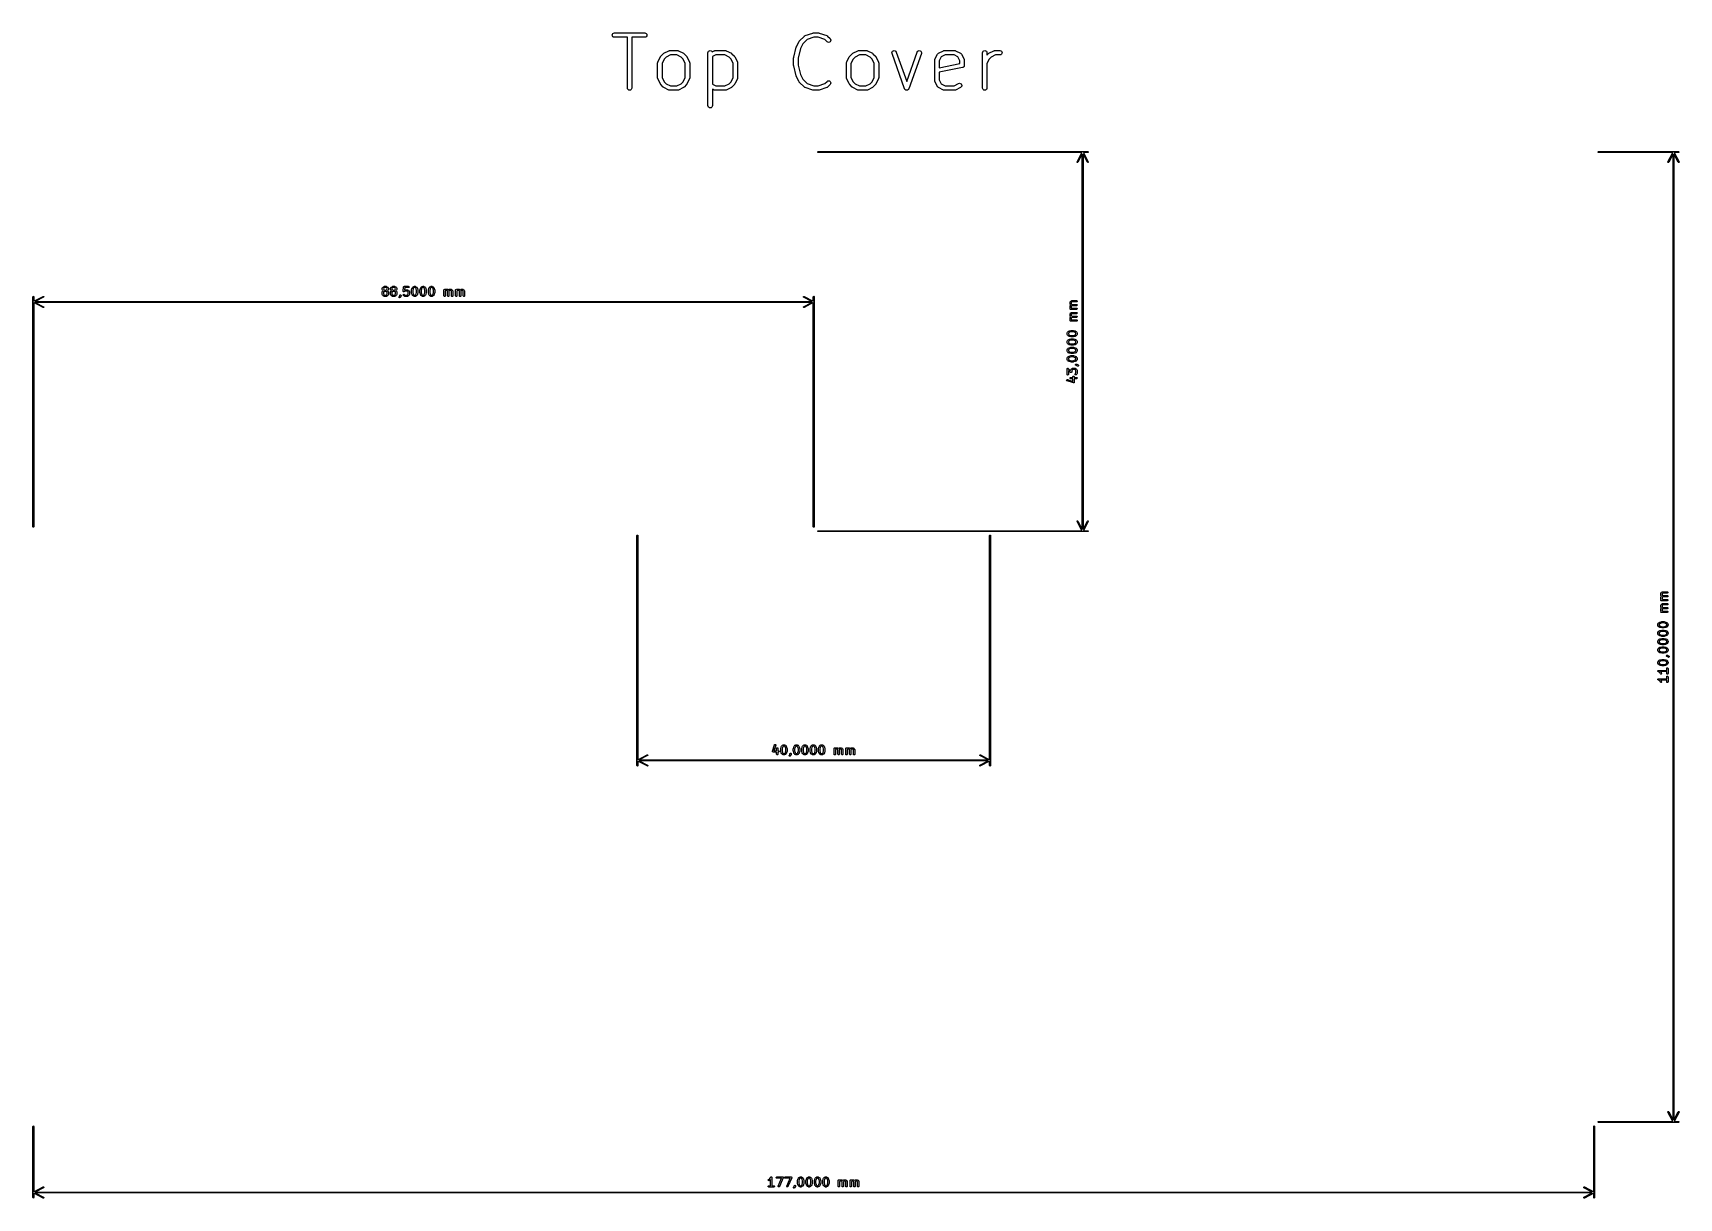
# Model space of a CAD drawing. Extents: x 2.16 to 9.51, y -6.25 to -1.04.
import ezdxf

# ---------------------------------------------------------------- set-up
doc = ezdxf.new("R2010")
doc.units = 0
doc.header["$MEASUREMENT"] = 0
doc.layers.add('BLACK', color=7, linetype='CONTINUOUS')

msp = doc.modelspace()

# ---------------------------------------------------------------- linework, layer by layer
at = {"layer": 'BLACK', "linetype": 'CONTINUOUS'}
for p, q in [((4.75, -1.0527), (4.7508, -1.049)), ((4.7508, -1.0565), (4.75, -1.0527)), ((4.7508, -1.049), (4.7529, -1.0458)), ((4.7529, -1.0597), (4.7508, -1.0565)), ((4.7529, -1.0458), (4.7561, -1.0437)), ((4.7561, -1.0618), (4.7529, -1.0597)), ((4.7561, -1.0437), (4.7599, -1.0429)), ((4.7599, -1.0626), (4.7561, -1.0618)), ((4.7599, -1.0429), (4.8948, -1.0429)), ((4.8175, -1.0626), (4.7599, -1.0626)), ((4.8175, -1.289), (4.8175, -1.0626)), ((4.8948, -1.0626), (4.8372, -1.0626)), ((4.8372, -1.0626), (4.8372, -1.289)), ((4.8948, -1.0429), (4.8986, -1.0437)), ((4.8986, -1.0618), (4.8948, -1.0626)), ((4.8986, -1.0437), (4.9018, -1.0458)), ((4.9018, -1.0597), (4.8986, -1.0618)), ((4.9018, -1.0458), (4.9039, -1.049)), ((4.9039, -1.0565), (4.9018, -1.0597)), ((4.9039, -1.049), (4.9047, -1.0527)), ((4.9047, -1.0527), (4.9039, -1.0565)), ((5.5722, -1.1046), (5.5834, -1.0821)), ((5.5834, -1.0821), (5.5844, -1.0808)), ((5.5844, -1.0808), (5.5853, -1.0795)), ((5.5853, -1.0795), (5.6078, -1.057)), ((5.6003, -1.0923), (5.5903, -1.1124)), ((5.6201, -1.0726), (5.6003, -1.0923)), ((5.6078, -1.057), (5.6081, -1.0568)), ((5.6081, -1.0568), (5.6083, -1.0566)), ((5.6083, -1.0566), (5.6097, -1.0558)), ((5.6097, -1.0558), (5.611, -1.0549)), ((5.611, -1.0549), (5.6113, -1.0548)), ((5.6113, -1.0548), (5.6116, -1.0547)), ((5.6116, -1.0547), (5.6454, -1.0434)), ((5.6501, -1.0626), (5.6201, -1.0726)), ((5.6454, -1.0434), (5.6469, -1.0432)), ((5.6469, -1.0432), (5.6485, -1.0429)), ((5.6485, -1.0429), (5.671, -1.0429)), ((5.6694, -1.0626), (5.6501, -1.0626)), ((5.6994, -1.0726), (5.6694, -1.0626)), ((5.671, -1.0429), (5.6725, -1.0432)), ((5.6725, -1.0432), (5.6741, -1.0434)), ((5.6741, -1.0434), (5.7079, -1.0547)), ((5.709, -1.0822), (5.6994, -1.0726)), ((5.7079, -1.0547), (5.7082, -1.0548)), ((5.7082, -1.0548), (5.7085, -1.0549)), ((5.7085, -1.0549), (5.7098, -1.0558)), ((5.7122, -1.0843), (5.709, -1.0822)), ((5.7098, -1.0558), (5.7112, -1.0566)), ((5.7112, -1.0566), (5.7114, -1.0568)), ((5.7114, -1.0568), (5.7117, -1.057)), ((5.7117, -1.057), (5.7229, -1.0683)), ((5.716, -1.0851), (5.7122, -1.0843)), ((5.7198, -1.0843), (5.716, -1.0851)), ((5.7229, -1.0822), (5.7198, -1.0843)), ((5.7229, -1.0683), (5.7251, -1.0715)), ((5.7251, -1.079), (5.7229, -1.0822)), ((5.7251, -1.0715), (5.7258, -1.0752)), ((5.7258, -1.0752), (5.7251, -1.079)), ((4.9525, -1.1758), (4.9529, -1.1743)), ((4.9526, -1.1761), (4.9525, -1.1758)), ((4.9529, -1.1743), (4.9532, -1.1727)), ((4.9532, -1.1727), (4.9534, -1.1724)), ((4.9534, -1.1724), (4.9535, -1.1721)), ((4.9535, -1.1721), (4.9648, -1.1496)), ((4.9648, -1.1496), (4.9657, -1.1483)), ((4.9657, -1.1483), (4.9666, -1.147)), ((4.9666, -1.147), (4.9779, -1.1358)), ((4.9817, -1.1598), (4.9722, -1.1788)), ((4.9779, -1.1358), (4.9792, -1.1349)), ((4.9792, -1.1349), (4.9804, -1.1339)), ((4.9804, -1.1339), (5.0029, -1.1227)), ((4.9907, -1.1508), (4.9817, -1.1598)), ((5.0096, -1.1413), (4.9907, -1.1508)), ((5.0029, -1.1227), (5.0033, -1.1226)), ((5.0033, -1.1226), (5.0036, -1.1224)), ((5.0036, -1.1224), (5.0051, -1.1221)), ((5.0051, -1.1221), (5.0066, -1.1217)), ((5.0066, -1.1217), (5.007, -1.1217)), ((5.007, -1.1217), (5.0073, -1.1216)), ((5.0073, -1.1216), (5.0411, -1.1216)), ((5.0387, -1.1413), (5.0096, -1.1413)), ((5.0577, -1.1508), (5.0387, -1.1413)), ((5.0411, -1.1216), (5.0414, -1.1217)), ((5.0414, -1.1217), (5.0418, -1.1217)), ((5.0418, -1.1217), (5.0433, -1.1221)), ((5.0433, -1.1221), (5.0448, -1.1224)), ((5.0448, -1.1224), (5.0451, -1.1226)), ((5.0451, -1.1226), (5.0455, -1.1227)), ((5.0455, -1.1227), (5.068, -1.1339)), ((5.0667, -1.1598), (5.0577, -1.1508)), ((5.0762, -1.1788), (5.0667, -1.1598)), ((5.068, -1.1339), (5.0692, -1.1349)), ((5.0692, -1.1349), (5.0705, -1.1358)), ((5.0705, -1.1358), (5.0818, -1.147)), ((5.0818, -1.147), (5.0827, -1.1483)), ((5.0827, -1.1483), (5.0836, -1.1496)), ((5.0836, -1.1496), (5.0949, -1.1721)), ((5.0949, -1.1721), (5.095, -1.1724)), ((5.095, -1.1724), (5.0952, -1.1727)), ((5.0952, -1.1727), (5.0955, -1.1743)), ((5.0955, -1.1743), (5.0959, -1.1758)), ((5.0959, -1.1758), (5.0958, -1.1761)), ((5.1775, -1.1315), (5.1782, -1.1277)), ((5.1775, -1.3677), (5.1775, -1.1315)), ((5.1782, -1.1277), (5.1803, -1.1245)), ((5.1803, -1.1245), (5.1835, -1.1224)), ((5.1835, -1.1224), (5.1873, -1.1216)), ((5.1873, -1.1216), (5.1911, -1.1224)), ((5.1911, -1.1224), (5.1943, -1.1245)), ((5.1943, -1.1245), (5.1961, -1.1273)), ((5.1961, -1.1273), (5.2054, -1.1227)), ((5.2121, -1.1413), (5.1971, -1.1488)), ((5.1971, -1.1488), (5.1971, -1.2716)), ((5.2054, -1.1227), (5.2057, -1.1226)), ((5.2057, -1.1226), (5.206, -1.1224)), ((5.206, -1.1224), (5.2076, -1.1221)), ((5.2076, -1.1221), (5.2091, -1.1217)), ((5.2091, -1.1217), (5.2095, -1.1217)), ((5.2095, -1.1217), (5.2098, -1.1216)), ((5.2098, -1.1216), (5.2548, -1.1216)), ((5.2525, -1.1413), (5.2121, -1.1413)), ((5.2715, -1.1508), (5.2525, -1.1413)), ((5.2548, -1.1216), (5.2551, -1.1217)), ((5.2551, -1.1217), (5.2555, -1.1217)), ((5.2555, -1.1217), (5.257, -1.1221)), ((5.257, -1.1221), (5.2586, -1.1224)), ((5.2586, -1.1224), (5.2589, -1.1226)), ((5.2589, -1.1226), (5.2592, -1.1227)), ((5.2592, -1.1227), (5.2817, -1.1339)), ((5.2805, -1.1598), (5.2715, -1.1508)), ((5.2899, -1.1788), (5.2805, -1.1598)), ((5.2817, -1.1339), (5.2829, -1.1349)), ((5.2829, -1.1349), (5.2843, -1.1358)), ((5.2843, -1.1358), (5.2955, -1.147)), ((5.2955, -1.147), (5.2964, -1.1483)), ((5.2964, -1.1483), (5.2973, -1.1496)), ((5.2973, -1.1496), (5.3086, -1.1721)), ((5.3086, -1.1721), (5.3087, -1.1724)), ((5.3087, -1.1724), (5.3089, -1.1727)), ((5.3089, -1.1727), (5.3092, -1.1743)), ((5.3092, -1.1743), (5.3096, -1.1758)), ((5.3096, -1.1758), (5.3096, -1.1761)), ((5.5599, -1.154), (5.5601, -1.1528)), ((5.5599, -1.1877), (5.5599, -1.154)), ((5.5601, -1.1528), (5.5602, -1.1516)), ((5.5602, -1.1516), (5.5715, -1.1066)), ((5.5715, -1.1066), (5.5719, -1.1056)), ((5.5719, -1.1056), (5.5722, -1.1046)), ((5.5903, -1.1124), (5.5796, -1.1552)), ((5.5796, -1.1552), (5.5796, -1.1865)), ((5.7962, -1.1758), (5.7966, -1.1743)), ((5.7962, -1.1761), (5.7962, -1.1758)), ((5.7966, -1.1743), (5.7969, -1.1727)), ((5.7969, -1.1727), (5.7971, -1.1724)), ((5.7971, -1.1724), (5.7972, -1.1721)), ((5.7972, -1.1721), (5.8084, -1.1496)), ((5.8084, -1.1496), (5.8094, -1.1483)), ((5.8094, -1.1483), (5.8103, -1.147)), ((5.8103, -1.147), (5.8215, -1.1358)), ((5.8253, -1.1598), (5.8158, -1.1788)), ((5.8215, -1.1358), (5.8228, -1.1349)), ((5.8228, -1.1349), (5.8241, -1.1339)), ((5.8241, -1.1339), (5.8466, -1.1227)), ((5.8343, -1.1508), (5.8253, -1.1598)), ((5.8533, -1.1413), (5.8343, -1.1508)), ((5.8466, -1.1227), (5.8469, -1.1226)), ((5.8469, -1.1226), (5.8472, -1.1224)), ((5.8472, -1.1224), (5.8488, -1.1221)), ((5.8488, -1.1221), (5.8503, -1.1217)), ((5.8503, -1.1217), (5.8506, -1.1217)), ((5.8506, -1.1217), (5.851, -1.1216)), ((5.851, -1.1216), (5.8847, -1.1216)), ((5.8824, -1.1413), (5.8533, -1.1413)), ((5.9014, -1.1508), (5.8824, -1.1413)), ((5.8847, -1.1216), (5.8851, -1.1217)), ((5.8851, -1.1217), (5.8854, -1.1217)), ((5.8854, -1.1217), (5.8869, -1.1221)), ((5.8869, -1.1221), (5.8885, -1.1224)), ((5.8885, -1.1224), (5.8888, -1.1226)), ((5.8888, -1.1226), (5.8891, -1.1227)), ((5.8891, -1.1227), (5.9116, -1.1339)), ((5.9104, -1.1598), (5.9014, -1.1508)), ((5.9199, -1.1788), (5.9104, -1.1598)), ((5.9116, -1.1339), (5.9129, -1.1349)), ((5.9129, -1.1349), (5.9142, -1.1358)), ((5.9142, -1.1358), (5.9254, -1.147)), ((5.9254, -1.147), (5.9263, -1.1483)), ((5.9263, -1.1483), (5.9273, -1.1496)), ((5.9273, -1.1496), (5.9385, -1.1721)), ((5.9385, -1.1721), (5.9386, -1.1724)), ((5.9386, -1.1724), (5.9388, -1.1727)), ((5.9388, -1.1727), (5.9391, -1.1743)), ((5.9391, -1.1743), (5.9395, -1.1758)), ((5.9395, -1.1758), (5.9395, -1.1761)), ((5.9986, -1.131), (5.9996, -1.1273)), ((5.9992, -1.1348), (5.9986, -1.131)), ((6.0554, -1.2923), (5.9992, -1.1348)), ((5.9996, -1.1273), (6.0018, -1.1242)), ((6.0018, -1.1242), (6.0051, -1.1222)), ((6.0051, -1.1222), (6.0089, -1.1217)), ((6.0089, -1.1217), (6.0127, -1.1226)), ((6.0127, -1.1226), (6.0157, -1.1249)), ((6.0157, -1.1249), (6.0177, -1.1282)), ((6.0177, -1.1282), (6.0647, -1.2597)), ((6.0647, -1.2597), (6.1117, -1.1282)), ((6.1302, -1.1348), (6.074, -1.2923)), ((6.1117, -1.1282), (6.1136, -1.1249)), ((6.1136, -1.1249), (6.1167, -1.1226)), ((6.1167, -1.1226), (6.1204, -1.1217)), ((6.1204, -1.1217), (6.1242, -1.1222)), ((6.1242, -1.1222), (6.1275, -1.1242)), ((6.1275, -1.1242), (6.1298, -1.1273)), ((6.1298, -1.1273), (6.1308, -1.131)), ((6.1308, -1.131), (6.1302, -1.1348)), ((6.1898, -1.1652), (6.1899, -1.1649)), ((6.1898, -1.2552), (6.1898, -1.1652)), ((6.1899, -1.1645), (6.1903, -1.163)), ((6.1899, -1.1649), (6.1899, -1.1645)), ((6.1903, -1.163), (6.1906, -1.1615)), ((6.1906, -1.1615), (6.1908, -1.1612)), ((6.1908, -1.1612), (6.1909, -1.1608)), ((6.1909, -1.1608), (6.2021, -1.1383)), ((6.2021, -1.1383), (6.2029, -1.1374)), ((6.2029, -1.1374), (6.2035, -1.1363)), ((6.2035, -1.1363), (6.204, -1.1359)), ((6.204, -1.1359), (6.2045, -1.1353)), ((6.2045, -1.1353), (6.2055, -1.1347)), ((6.2055, -1.1347), (6.2065, -1.1339)), ((6.2065, -1.1339), (6.229, -1.1227)), ((6.2183, -1.1501), (6.2095, -1.1676)), ((6.2095, -1.1676), (6.2095, -1.1982)), ((6.2357, -1.1413), (6.2183, -1.1501)), ((6.229, -1.1227), (6.2294, -1.1226)), ((6.2294, -1.1226), (6.2297, -1.1224)), ((6.2297, -1.1224), (6.2312, -1.1221)), ((6.2312, -1.1221), (6.2327, -1.1217)), ((6.2327, -1.1217), (6.2331, -1.1217)), ((6.2331, -1.1217), (6.2334, -1.1216)), ((6.2334, -1.1216), (6.2784, -1.1216)), ((6.2761, -1.1413), (6.2357, -1.1413)), ((6.2936, -1.1501), (6.2761, -1.1413)), ((6.2784, -1.1216), (6.2788, -1.1217)), ((6.2788, -1.1217), (6.2791, -1.1217)), ((6.2791, -1.1217), (6.2806, -1.1221)), ((6.2806, -1.1221), (6.2822, -1.1224)), ((6.2822, -1.1224), (6.2825, -1.1226)), ((6.2825, -1.1226), (6.2828, -1.1227)), ((6.2828, -1.1227), (6.3053, -1.1339)), ((6.3023, -1.1676), (6.2936, -1.1501)), ((6.3023, -1.1797), (6.3023, -1.1676)), ((6.3053, -1.1339), (6.3063, -1.1347)), ((6.3063, -1.1347), (6.3074, -1.1353)), ((6.3074, -1.1353), (6.3078, -1.1359)), ((6.3078, -1.1359), (6.3084, -1.1363)), ((6.3084, -1.1363), (6.309, -1.1374)), ((6.309, -1.1374), (6.3097, -1.1383)), ((6.3097, -1.1383), (6.321, -1.1608)), ((6.321, -1.1608), (6.3211, -1.1612)), ((6.3211, -1.1612), (6.3213, -1.1615)), ((6.3213, -1.1615), (6.3216, -1.163)), ((6.3216, -1.163), (6.322, -1.1645)), ((6.322, -1.1645), (6.3219, -1.1649)), ((6.3219, -1.1649), (6.322, -1.1652)), ((6.322, -1.1652), (6.322, -1.1877)), ((6.4036, -1.1315), (6.4043, -1.1277)), ((6.4036, -1.289), (6.4036, -1.1315)), ((6.4043, -1.1277), (6.4064, -1.1245)), ((6.4064, -1.1245), (6.4096, -1.1224)), ((6.4096, -1.1224), (6.4134, -1.1216)), ((6.4134, -1.1216), (6.4172, -1.1224)), ((6.4172, -1.1224), (6.4204, -1.1245)), ((6.4204, -1.1245), (6.4225, -1.1277)), ((6.4225, -1.1277), (6.4232, -1.1315)), ((6.4232, -1.1315), (6.4232, -1.1415)), ((6.4232, -1.1415), (6.4289, -1.1358)), ((6.4327, -1.1598), (6.4232, -1.1788)), ((6.4289, -1.1358), (6.4302, -1.1349)), ((6.4302, -1.1349), (6.4315, -1.1339)), ((6.4315, -1.1339), (6.454, -1.1227)), ((6.4417, -1.1508), (6.4327, -1.1598)), ((6.4607, -1.1413), (6.4417, -1.1508)), ((6.454, -1.1227), (6.4543, -1.1226)), ((6.4543, -1.1226), (6.4546, -1.1224)), ((6.4546, -1.1224), (6.4562, -1.1221)), ((6.4562, -1.1221), (6.4577, -1.1217)), ((6.4577, -1.1217), (6.458, -1.1217)), ((6.458, -1.1217), (6.4584, -1.1216)), ((6.4584, -1.1216), (6.4809, -1.1216)), ((6.4809, -1.1413), (6.4607, -1.1413)), ((6.4809, -1.1216), (6.4847, -1.1224)), ((6.4847, -1.1406), (6.4809, -1.1413)), ((6.4847, -1.1224), (6.4879, -1.1245)), ((6.4879, -1.1384), (6.4847, -1.1406)), ((6.4879, -1.1245), (6.49, -1.1277)), ((6.49, -1.1353), (6.4879, -1.1384)), ((6.49, -1.1277), (6.4907, -1.1315)), ((6.4907, -1.1315), (6.49, -1.1353)), ((4.9525, -1.1765), (4.9526, -1.1761)), ((4.9525, -1.244), (4.9525, -1.1765)), ((4.9526, -1.2443), (4.9525, -1.244)), ((4.9525, -1.2447), (4.9526, -1.2443)), ((4.9529, -1.2462), (4.9525, -1.2447)), ((4.9532, -1.2477), (4.9529, -1.2462)), ((4.9534, -1.248), (4.9532, -1.2477)), ((4.9535, -1.2484), (4.9534, -1.248)), ((4.9648, -1.2709), (4.9535, -1.2484)), ((4.9722, -1.1788), (4.9722, -1.2416)), ((4.9722, -1.2416), (4.9817, -1.2606)), ((5.0667, -1.2606), (5.0762, -1.2416)), ((5.0762, -1.2416), (5.0762, -1.1788)), ((5.0949, -1.2484), (5.0836, -1.2709)), ((5.095, -1.248), (5.0949, -1.2484)), ((5.0952, -1.2477), (5.095, -1.248)), ((5.0955, -1.2462), (5.0952, -1.2477)), ((5.0959, -1.2447), (5.0955, -1.2462)), ((5.0958, -1.1761), (5.0959, -1.1765)), ((5.0959, -1.244), (5.0958, -1.2443)), ((5.0958, -1.2443), (5.0959, -1.2447)), ((5.0959, -1.1765), (5.0959, -1.244)), ((5.2805, -1.2606), (5.2899, -1.2416)), ((5.2899, -1.2416), (5.2899, -1.1788)), ((5.3086, -1.2484), (5.2973, -1.2709)), ((5.3087, -1.248), (5.3086, -1.2484)), ((5.3089, -1.2477), (5.3087, -1.248)), ((5.3092, -1.2462), (5.3089, -1.2477)), ((5.3096, -1.2447), (5.3092, -1.2462)), ((5.3096, -1.1761), (5.3096, -1.1765)), ((5.3096, -1.1765), (5.3096, -1.244)), ((5.3096, -1.244), (5.3096, -1.2443)), ((5.3096, -1.2443), (5.3096, -1.2447)), ((5.5601, -1.1889), (5.5599, -1.1877)), ((5.5602, -1.1901), (5.5601, -1.1889)), ((5.5715, -1.2351), (5.5602, -1.1901)), ((5.5719, -1.2361), (5.5715, -1.2351)), ((5.5722, -1.2371), (5.5719, -1.2361)), ((5.5834, -1.2596), (5.5722, -1.2371)), ((5.5796, -1.1865), (5.5903, -1.2293)), ((5.5903, -1.2293), (5.6003, -1.2494)), ((5.6003, -1.2494), (5.6201, -1.2691)), ((5.7961, -1.1765), (5.7962, -1.1761)), ((5.7961, -1.244), (5.7961, -1.1765)), ((5.7962, -1.2443), (5.7961, -1.244)), ((5.7962, -1.2447), (5.7962, -1.2443)), ((5.7966, -1.2462), (5.7962, -1.2447)), ((5.7969, -1.2477), (5.7966, -1.2462)), ((5.7971, -1.248), (5.7969, -1.2477)), ((5.7972, -1.2484), (5.7971, -1.248)), ((5.8084, -1.2709), (5.7972, -1.2484)), ((5.8158, -1.1788), (5.8158, -1.2416)), ((5.8158, -1.2416), (5.8253, -1.2606)), ((5.9104, -1.2606), (5.9199, -1.2416)), ((5.9199, -1.2416), (5.9199, -1.1788)), ((5.9385, -1.2484), (5.9273, -1.2709)), ((5.9386, -1.248), (5.9385, -1.2484)), ((5.9388, -1.2477), (5.9386, -1.248)), ((5.9391, -1.2462), (5.9388, -1.2477)), ((5.9395, -1.2447), (5.9391, -1.2462)), ((5.9395, -1.1761), (5.9396, -1.1765)), ((5.9396, -1.244), (5.9395, -1.2443)), ((5.9395, -1.2443), (5.9395, -1.2447)), ((5.9396, -1.1765), (5.9396, -1.244)), ((6.2095, -1.1982), (6.3023, -1.1797)), ((6.3141, -1.1974), (6.2095, -1.2183)), ((6.2095, -1.2183), (6.2095, -1.2529)), ((6.315, -1.197), (6.3141, -1.1974)), ((6.3159, -1.1968), (6.315, -1.197)), ((6.3167, -1.1963), (6.3159, -1.1968)), ((6.3176, -1.1959), (6.3167, -1.1963)), ((6.3183, -1.1952), (6.3176, -1.1959)), ((6.3191, -1.1947), (6.3183, -1.1952)), ((6.3197, -1.1939), (6.3191, -1.1947)), ((6.3204, -1.1932), (6.3197, -1.1939)), ((6.3207, -1.1923), (6.3204, -1.1932)), ((6.3213, -1.1915), (6.3207, -1.1923)), ((6.3214, -1.1905), (6.3213, -1.1915)), ((6.3218, -1.1896), (6.3214, -1.1905)), ((6.322, -1.1877), (6.3218, -1.1887)), ((6.3218, -1.1887), (6.3218, -1.1896)), ((6.4232, -1.1788), (6.4232, -1.289)), ((4.8183, -1.2927), (4.8175, -1.289)), ((4.8204, -1.2959), (4.8183, -1.2927)), ((4.8236, -1.2981), (4.8204, -1.2959)), ((4.8273, -1.2988), (4.8236, -1.2981)), ((4.8311, -1.2981), (4.8273, -1.2988)), ((4.8343, -1.2959), (4.8311, -1.2981)), ((4.8364, -1.2927), (4.8343, -1.2959)), ((4.8372, -1.289), (4.8364, -1.2927)), ((4.9657, -1.2721), (4.9648, -1.2709)), ((4.9666, -1.2734), (4.9657, -1.2721)), ((4.9779, -1.2847), (4.9666, -1.2734)), ((4.9792, -1.2856), (4.9779, -1.2847)), ((4.9804, -1.2865), (4.9792, -1.2856)), ((5.0029, -1.2978), (4.9804, -1.2865)), ((4.9817, -1.2606), (4.9907, -1.2696)), ((4.9907, -1.2696), (5.0096, -1.2791)), ((5.0033, -1.2979), (5.0029, -1.2978)), ((5.0036, -1.2981), (5.0033, -1.2979)), ((5.0051, -1.2984), (5.0036, -1.2981)), ((5.0066, -1.2988), (5.0051, -1.2984)), ((5.007, -1.2987), (5.0066, -1.2988)), ((5.0073, -1.2988), (5.007, -1.2987)), ((5.0411, -1.2988), (5.0073, -1.2988)), ((5.0096, -1.2791), (5.0387, -1.2791)), ((5.0387, -1.2791), (5.0577, -1.2696)), ((5.0414, -1.2987), (5.0411, -1.2988)), ((5.0418, -1.2988), (5.0414, -1.2987)), ((5.0433, -1.2984), (5.0418, -1.2988)), ((5.0448, -1.2981), (5.0433, -1.2984)), ((5.0451, -1.2979), (5.0448, -1.2981)), ((5.0455, -1.2978), (5.0451, -1.2979)), ((5.068, -1.2865), (5.0455, -1.2978)), ((5.0577, -1.2696), (5.0667, -1.2606)), ((5.0692, -1.2856), (5.068, -1.2865)), ((5.0705, -1.2847), (5.0692, -1.2856)), ((5.0818, -1.2734), (5.0705, -1.2847)), ((5.0827, -1.2721), (5.0818, -1.2734)), ((5.0836, -1.2709), (5.0827, -1.2721)), ((5.1971, -1.2716), (5.2121, -1.2791)), ((5.2054, -1.2978), (5.1971, -1.2936)), ((5.1971, -1.2936), (5.1971, -1.3677)), ((5.2057, -1.2979), (5.2054, -1.2978)), ((5.206, -1.2981), (5.2057, -1.2979)), ((5.2076, -1.2984), (5.206, -1.2981)), ((5.2091, -1.2988), (5.2076, -1.2984)), ((5.2095, -1.2987), (5.2091, -1.2988)), ((5.2098, -1.2988), (5.2095, -1.2987)), ((5.2548, -1.2988), (5.2098, -1.2988)), ((5.2121, -1.2791), (5.2525, -1.2791)), ((5.2525, -1.2791), (5.2715, -1.2696)), ((5.2551, -1.2987), (5.2548, -1.2988)), ((5.2555, -1.2988), (5.2551, -1.2987)), ((5.257, -1.2984), (5.2555, -1.2988)), ((5.2586, -1.2981), (5.257, -1.2984)), ((5.2589, -1.2979), (5.2586, -1.2981)), ((5.2592, -1.2978), (5.2589, -1.2979)), ((5.2817, -1.2865), (5.2592, -1.2978)), ((5.2715, -1.2696), (5.2805, -1.2606)), ((5.2829, -1.2856), (5.2817, -1.2865)), ((5.2843, -1.2847), (5.2829, -1.2856)), ((5.2955, -1.2734), (5.2843, -1.2847)), ((5.2964, -1.2721), (5.2955, -1.2734)), ((5.2973, -1.2709), (5.2964, -1.2721)), ((5.5844, -1.2609), (5.5834, -1.2596)), ((5.5853, -1.2622), (5.5844, -1.2609)), ((5.6078, -1.2847), (5.5853, -1.2622)), ((5.6081, -1.2849), (5.6078, -1.2847)), ((5.6083, -1.2852), (5.6081, -1.2849)), ((5.6097, -1.2859), (5.6083, -1.2852)), ((5.611, -1.2868), (5.6097, -1.2859)), ((5.6113, -1.2869), (5.611, -1.2868)), ((5.6116, -1.2871), (5.6113, -1.2869)), ((5.6454, -1.2983), (5.6116, -1.2871)), ((5.6201, -1.2691), (5.6501, -1.2791)), ((5.6469, -1.2985), (5.6454, -1.2983)), ((5.6485, -1.2988), (5.6469, -1.2985)), ((5.671, -1.2988), (5.6485, -1.2988)), ((5.6501, -1.2791), (5.6694, -1.2791)), ((5.6694, -1.2791), (5.6994, -1.2691)), ((5.6725, -1.2985), (5.671, -1.2988)), ((5.6741, -1.2983), (5.6725, -1.2985)), ((5.7079, -1.2871), (5.6741, -1.2983)), ((5.6994, -1.2691), (5.709, -1.2595)), ((5.7082, -1.2869), (5.7079, -1.2871)), ((5.7085, -1.2868), (5.7082, -1.2869)), ((5.7098, -1.2859), (5.7085, -1.2868)), ((5.709, -1.2595), (5.7122, -1.2574)), ((5.7112, -1.2852), (5.7098, -1.2859)), ((5.7114, -1.2849), (5.7112, -1.2852)), ((5.7117, -1.2847), (5.7114, -1.2849)), ((5.7229, -1.2734), (5.7117, -1.2847)), ((5.7122, -1.2574), (5.716, -1.2566)), ((5.716, -1.2566), (5.7198, -1.2574)), ((5.7198, -1.2574), (5.7229, -1.2595)), ((5.7229, -1.2595), (5.7251, -1.2627)), ((5.7251, -1.2702), (5.7229, -1.2734)), ((5.7251, -1.2627), (5.7258, -1.2665)), ((5.7258, -1.2665), (5.7251, -1.2702)), ((5.8094, -1.2721), (5.8084, -1.2709)), ((5.8103, -1.2734), (5.8094, -1.2721)), ((5.8215, -1.2847), (5.8103, -1.2734)), ((5.8228, -1.2856), (5.8215, -1.2847)), ((5.8241, -1.2865), (5.8228, -1.2856)), ((5.8466, -1.2978), (5.8241, -1.2865)), ((5.8253, -1.2606), (5.8343, -1.2696)), ((5.8343, -1.2696), (5.8533, -1.2791)), ((5.8469, -1.2979), (5.8466, -1.2978)), ((5.8472, -1.2981), (5.8469, -1.2979)), ((5.8488, -1.2984), (5.8472, -1.2981)), ((5.8503, -1.2988), (5.8488, -1.2984)), ((5.8506, -1.2987), (5.8503, -1.2988)), ((5.851, -1.2988), (5.8506, -1.2987)), ((5.8847, -1.2988), (5.851, -1.2988)), ((5.8533, -1.2791), (5.8824, -1.2791)), ((5.8824, -1.2791), (5.9014, -1.2696)), ((5.8851, -1.2987), (5.8847, -1.2988)), ((5.8854, -1.2988), (5.8851, -1.2987)), ((5.8869, -1.2984), (5.8854, -1.2988)), ((5.8885, -1.2981), (5.8869, -1.2984)), ((5.8888, -1.2979), (5.8885, -1.2981)), ((5.8891, -1.2978), (5.8888, -1.2979)), ((5.9116, -1.2865), (5.8891, -1.2978)), ((5.9014, -1.2696), (5.9104, -1.2606)), ((5.9129, -1.2856), (5.9116, -1.2865)), ((5.9142, -1.2847), (5.9129, -1.2856)), ((5.9254, -1.2734), (5.9142, -1.2847)), ((5.9263, -1.2721), (5.9254, -1.2734)), ((5.9273, -1.2709), (5.9263, -1.2721)), ((6.0557, -1.2927), (6.0554, -1.2923)), ((6.0558, -1.2932), (6.0557, -1.2927)), ((6.0567, -1.2943), (6.0558, -1.2932)), ((6.0574, -1.2956), (6.0567, -1.2943)), ((6.0578, -1.2959), (6.0574, -1.2956)), ((6.0581, -1.2963), (6.0578, -1.2959)), ((6.0593, -1.297), (6.0581, -1.2963)), ((6.0605, -1.2979), (6.0593, -1.297)), ((6.061, -1.298), (6.0605, -1.2979)), ((6.0614, -1.2982), (6.061, -1.298)), ((6.0628, -1.2984), (6.0614, -1.2982)), ((6.0642, -1.2988), (6.0628, -1.2984)), ((6.0647, -1.2987), (6.0642, -1.2988)), ((6.0652, -1.2988), (6.0647, -1.2987)), ((6.0666, -1.2984), (6.0652, -1.2988)), ((6.068, -1.2982), (6.0666, -1.2984)), ((6.0684, -1.298), (6.068, -1.2982)), ((6.0689, -1.2979), (6.0684, -1.298)), ((6.0701, -1.297), (6.0689, -1.2979)), ((6.0713, -1.2963), (6.0701, -1.297)), ((6.0716, -1.2959), (6.0713, -1.2963)), ((6.072, -1.2956), (6.0716, -1.2959)), ((6.0727, -1.2943), (6.072, -1.2956)), ((6.0736, -1.2932), (6.0727, -1.2943)), ((6.0737, -1.2927), (6.0736, -1.2932)), ((6.074, -1.2923), (6.0737, -1.2927)), ((6.1899, -1.2556), (6.1898, -1.2552)), ((6.1899, -1.2559), (6.1899, -1.2556)), ((6.1903, -1.2574), (6.1899, -1.2559)), ((6.1906, -1.259), (6.1903, -1.2574)), ((6.1908, -1.2593), (6.1906, -1.259)), ((6.1909, -1.2596), (6.1908, -1.2593)), ((6.2021, -1.2821), (6.1909, -1.2596)), ((6.2029, -1.2831), (6.2021, -1.2821)), ((6.2035, -1.2842), (6.2029, -1.2831)), ((6.204, -1.2846), (6.2035, -1.2842)), ((6.2045, -1.2852), (6.204, -1.2846)), ((6.2055, -1.2858), (6.2045, -1.2852)), ((6.2065, -1.2865), (6.2055, -1.2858)), ((6.229, -1.2978), (6.2065, -1.2865)), ((6.2095, -1.2529), (6.2183, -1.2704)), ((6.2183, -1.2704), (6.2357, -1.2791)), ((6.2294, -1.2979), (6.229, -1.2978)), ((6.2297, -1.2981), (6.2294, -1.2979)), ((6.2312, -1.2984), (6.2297, -1.2981)), ((6.2327, -1.2988), (6.2312, -1.2984)), ((6.2331, -1.2987), (6.2327, -1.2988)), ((6.2334, -1.2988), (6.2331, -1.2987)), ((6.2784, -1.2988), (6.2334, -1.2988)), ((6.2357, -1.2791), (6.2761, -1.2791)), ((6.2761, -1.2791), (6.2965, -1.2689)), ((6.2788, -1.2987), (6.2784, -1.2988)), ((6.2791, -1.2988), (6.2788, -1.2987)), ((6.2806, -1.2984), (6.2791, -1.2988)), ((6.2822, -1.2981), (6.2806, -1.2984)), ((6.2825, -1.2979), (6.2822, -1.2981)), ((6.2828, -1.2978), (6.2825, -1.2979)), ((6.3053, -1.2865), (6.2828, -1.2978)), ((6.2965, -1.2689), (6.3002, -1.2679)), ((6.3002, -1.2679), (6.304, -1.2684)), ((6.304, -1.2684), (6.3074, -1.2703)), ((6.3084, -1.2842), (6.3053, -1.2865)), ((6.3074, -1.2703), (6.3097, -1.2733)), ((6.3103, -1.2808), (6.3084, -1.2842)), ((6.3097, -1.2733), (6.3107, -1.277)), ((6.3107, -1.277), (6.3103, -1.2808)), ((6.4043, -1.2927), (6.4036, -1.289)), ((6.4064, -1.2959), (6.4043, -1.2927)), ((6.4096, -1.2981), (6.4064, -1.2959)), ((6.4134, -1.2988), (6.4096, -1.2981)), ((6.4172, -1.2981), (6.4134, -1.2988)), ((6.4204, -1.2959), (6.4172, -1.2981)), ((6.4225, -1.2927), (6.4204, -1.2959)), ((6.4232, -1.289), (6.4225, -1.2927)), ((5.1782, -1.3715), (5.1775, -1.3677)), ((5.1803, -1.3747), (5.1782, -1.3715)), ((5.1835, -1.3768), (5.1803, -1.3747)), ((5.1873, -1.3775), (5.1835, -1.3768)), ((5.1911, -1.3768), (5.1873, -1.3775)), ((5.1943, -1.3747), (5.1911, -1.3768)), ((5.1964, -1.3715), (5.1943, -1.3747)), ((5.1971, -1.3677), (5.1964, -1.3715)), ((5.6673, -1.5748), (5.6679, -1.5734)), ((5.6679, -1.5762), (5.6673, -1.5748)), ((5.6679, -1.5734), (5.6693, -1.5728)), ((5.6693, -1.5768), (5.6679, -1.5762)), ((5.6693, -1.5728), (6.8735, -1.5728)), ((6.8471, -1.5768), (5.6693, -1.5768)), ((6.8256, -1.6182), (6.8471, -1.5768)), ((6.8484, -1.5828), (6.8291, -1.6201)), ((6.8484, -3.2597), (6.8484, -1.5828)), ((6.8717, -1.6201), (6.8524, -1.5828)), ((6.8524, -1.5828), (6.8524, -3.2597)), ((6.8735, -1.5768), (6.8536, -1.5768)), ((6.8536, -1.5768), (6.8752, -1.6182)), ((6.8735, -1.5728), (6.8749, -1.5734)), ((6.8749, -1.5762), (6.8735, -1.5768)), ((6.8749, -1.5734), (6.8754, -1.5748)), ((6.8754, -1.5748), (6.8749, -1.5762)), ((9.1516, -1.5748), (9.1522, -1.5734)), ((9.1522, -1.5762), (9.1516, -1.5748)), ((9.1522, -1.5734), (9.1535, -1.5728)), ((9.1535, -1.5768), (9.1522, -1.5762)), ((9.1535, -1.5728), (9.5113, -1.5728)), ((9.4849, -1.5768), (9.1535, -1.5768)), ((9.4634, -1.6182), (9.4849, -1.5768)), ((9.4862, -1.5828), (9.4668, -1.6201)), ((9.4862, -5.8975), (9.4862, -1.5828)), ((9.5095, -1.6201), (9.4902, -1.5828)), ((9.4902, -1.5828), (9.4902, -5.8975)), ((9.5113, -1.5768), (9.4914, -1.5768)), ((9.4914, -1.5768), (9.513, -1.6182)), ((9.5113, -1.5728), (9.5127, -1.5734)), ((9.5127, -1.5762), (9.5113, -1.5768)), ((9.5127, -1.5734), (9.5132, -1.5748)), ((9.5132, -1.5748), (9.5127, -1.5762)), ((6.8254, -1.6197), (6.8256, -1.6182)), ((6.8264, -1.6209), (6.8254, -1.6197)), ((6.8279, -1.621), (6.8264, -1.6209)), ((6.8291, -1.6201), (6.8279, -1.621)), ((6.8729, -1.621), (6.8717, -1.6201)), ((6.8744, -1.6209), (6.8729, -1.621)), ((6.8754, -1.6197), (6.8744, -1.6209)), ((6.8752, -1.6182), (6.8754, -1.6197)), ((9.4632, -1.6197), (9.4634, -1.6182)), ((9.4642, -1.6209), (9.4632, -1.6197)), ((9.4657, -1.621), (9.4642, -1.6209)), ((9.4668, -1.6201), (9.4657, -1.621)), ((9.5107, -1.621), (9.5095, -1.6201)), ((9.5122, -1.6209), (9.5107, -1.621)), ((9.5132, -1.6197), (9.5122, -1.6209)), ((9.513, -1.6182), (9.5132, -1.6197)), ((3.7227, -2.1849), (3.7229, -2.1838)), ((3.7227, -2.1867), (3.7227, -2.1849)), ((3.7227, -2.1869), (3.7227, -2.1867)), ((3.7227, -2.1871), (3.7227, -2.1869)), ((3.723, -2.188), (3.7227, -2.1871)), ((3.7227, -2.2017), (3.7229, -2.2007)), ((3.7227, -2.2092), (3.7227, -2.2017)), ((3.7229, -2.1838), (3.723, -2.1837)), ((3.7229, -2.2007), (3.723, -2.2006)), ((3.723, -2.1835), (3.7249, -2.1798)), ((3.723, -2.1837), (3.723, -2.1835)), ((3.7249, -2.1918), (3.723, -2.188)), ((3.723, -2.2004), (3.7249, -2.1967)), ((3.723, -2.2006), (3.723, -2.2004)), ((3.7249, -2.1798), (3.7254, -2.1791)), ((3.7254, -2.1926), (3.7249, -2.1918)), ((3.7249, -2.1918), (3.7249, -2.1918)), ((3.7249, -2.1967), (3.7254, -2.1959)), ((3.7254, -2.179), (3.7273, -2.1771)), ((3.7254, -2.1791), (3.7254, -2.179)), ((3.7271, -2.1942), (3.7254, -2.1926)), ((3.7254, -2.1959), (3.7271, -2.1942)), ((3.7254, -2.1959), (3.7254, -2.1959)), ((3.7273, -2.1771), (3.728, -2.1766)), ((3.728, -2.1766), (3.7281, -2.1766)), ((3.7281, -2.1766), (3.7318, -2.1747)), ((3.7299, -2.1829), (3.7286, -2.1856)), ((3.7286, -2.1856), (3.7286, -2.186)), ((3.7286, -2.186), (3.7299, -2.1887)), ((3.7299, -2.1997), (3.7286, -2.2024)), ((3.7286, -2.2024), (3.7286, -2.2085)), ((3.7311, -2.1817), (3.7299, -2.1829)), ((3.7299, -2.1887), (3.7311, -2.1899)), ((3.7311, -2.1985), (3.7299, -2.1997)), ((3.7338, -2.1803), (3.7311, -2.1817)), ((3.7311, -2.1899), (3.7338, -2.1913)), ((3.7338, -2.1972), (3.7311, -2.1985)), ((3.7318, -2.1747), (3.7328, -2.1744)), ((3.7328, -2.1744), (3.733, -2.1745)), ((3.733, -2.1745), (3.7331, -2.1744)), ((3.7331, -2.1744), (3.7406, -2.1744)), ((3.7399, -2.1803), (3.7338, -2.1803)), ((3.7338, -2.1913), (3.7399, -2.1913)), ((3.7399, -2.1972), (3.7338, -2.1972)), ((3.7426, -2.1817), (3.7399, -2.1803)), ((3.7399, -2.1913), (3.7426, -2.1899)), ((3.7426, -2.1985), (3.7399, -2.1972)), ((3.7406, -2.1744), (3.7416, -2.1746)), ((3.7416, -2.1746), (3.7418, -2.1747)), ((3.7418, -2.1747), (3.7419, -2.1747)), ((3.7419, -2.1747), (3.7457, -2.1766)), ((3.7438, -2.1829), (3.7426, -2.1817)), ((3.7426, -2.1899), (3.7438, -2.1887)), ((3.7438, -2.1997), (3.7426, -2.1985)), ((3.7452, -2.1856), (3.7438, -2.1829)), ((3.7438, -2.1887), (3.7452, -2.186)), ((3.7452, -2.2024), (3.7438, -2.1997)), ((3.7452, -2.186), (3.7452, -2.1856)), ((3.7452, -2.2085), (3.7452, -2.2024)), ((3.7457, -2.1766), (3.7464, -2.1771)), ((3.7464, -2.1771), (3.7465, -2.1771)), ((3.7465, -2.1771), (3.7483, -2.179)), ((3.7483, -2.1926), (3.7467, -2.1942)), ((3.7467, -2.1942), (3.7483, -2.1959)), ((3.7483, -2.179), (3.7488, -2.1797)), ((3.7484, -2.1925), (3.7483, -2.1926)), ((3.7483, -2.1959), (3.7488, -2.1966)), ((3.7489, -2.1918), (3.7484, -2.1925)), ((3.7488, -2.1797), (3.7489, -2.1798)), ((3.7488, -2.1966), (3.7489, -2.1967)), ((3.7489, -2.1798), (3.7508, -2.1835)), ((3.7508, -2.188), (3.7489, -2.1918)), ((3.7489, -2.1967), (3.7508, -2.2004)), ((3.7508, -2.1835), (3.7511, -2.1845)), ((3.7509, -2.1877), (3.7508, -2.1879)), ((3.7508, -2.1879), (3.7508, -2.188)), ((3.7508, -2.2004), (3.7511, -2.2014)), ((3.7511, -2.1867), (3.7509, -2.1877)), ((3.7511, -2.1845), (3.751, -2.1847)), ((3.751, -2.1847), (3.7511, -2.1849)), ((3.7511, -2.2014), (3.751, -2.2016)), ((3.751, -2.2016), (3.7511, -2.2017)), ((3.7511, -2.1849), (3.7511, -2.1867)), ((3.7511, -2.2017), (3.7511, -2.2092)), ((3.7602, -2.1849), (3.7603, -2.1838)), ((3.7602, -2.1867), (3.7602, -2.1849)), ((3.7602, -2.1869), (3.7602, -2.1867)), ((3.7602, -2.1871), (3.7602, -2.1869)), ((3.7605, -2.188), (3.7602, -2.1871)), ((3.7602, -2.2017), (3.7603, -2.2007)), ((3.7602, -2.2092), (3.7602, -2.2017)), ((3.7603, -2.1838), (3.7605, -2.1837)), ((3.7603, -2.2007), (3.7605, -2.2006)), ((3.7605, -2.1835), (3.7624, -2.1798)), ((3.7605, -2.1837), (3.7605, -2.1835)), ((3.7624, -2.1918), (3.7605, -2.188)), ((3.7605, -2.2004), (3.7624, -2.1967)), ((3.7605, -2.2006), (3.7605, -2.2004)), ((3.7624, -2.1798), (3.7629, -2.1791)), ((3.7629, -2.1926), (3.7624, -2.1918)), ((3.7624, -2.1918), (3.7624, -2.1918)), ((3.7624, -2.1967), (3.7629, -2.1959)), ((3.7629, -2.179), (3.7648, -2.1771)), ((3.7629, -2.1791), (3.7629, -2.179)), ((3.7646, -2.1942), (3.7629, -2.1926)), ((3.7629, -2.1959), (3.7646, -2.1942)), ((3.7629, -2.1959), (3.7629, -2.1959)), ((3.7648, -2.1771), (3.7655, -2.1766)), ((3.7655, -2.1766), (3.7656, -2.1766)), ((3.7656, -2.1766), (3.7693, -2.1747)), ((3.7674, -2.1829), (3.7661, -2.1856)), ((3.7661, -2.1856), (3.7661, -2.186)), ((3.7661, -2.186), (3.7674, -2.1887)), ((3.7674, -2.1997), (3.7661, -2.2024)), ((3.7661, -2.2024), (3.7661, -2.2085)), ((3.7686, -2.1817), (3.7674, -2.1829)), ((3.7674, -2.1887), (3.7686, -2.1899)), ((3.7686, -2.1985), (3.7674, -2.1997)), ((3.7713, -2.1803), (3.7686, -2.1817)), ((3.7686, -2.1899), (3.7713, -2.1913)), ((3.7713, -2.1972), (3.7686, -2.1985)), ((3.7693, -2.1747), (3.7703, -2.1744)), ((3.7703, -2.1744), (3.7705, -2.1745)), ((3.7705, -2.1745), (3.7706, -2.1744)), ((3.7706, -2.1744), (3.7781, -2.1744)), ((3.7774, -2.1803), (3.7713, -2.1803)), ((3.7713, -2.1913), (3.7774, -2.1913)), ((3.7774, -2.1972), (3.7713, -2.1972)), ((3.7801, -2.1817), (3.7774, -2.1803)), ((3.7774, -2.1913), (3.7801, -2.1899)), ((3.7801, -2.1985), (3.7774, -2.1972)), ((3.7781, -2.1744), (3.7791, -2.1746)), ((3.7791, -2.1746), (3.7793, -2.1747)), ((3.7793, -2.1747), (3.7794, -2.1747)), ((3.7794, -2.1747), (3.7832, -2.1766)), ((3.7813, -2.1829), (3.7801, -2.1817)), ((3.7801, -2.1899), (3.7813, -2.1887)), ((3.7813, -2.1997), (3.7801, -2.1985)), ((3.7827, -2.1856), (3.7813, -2.1829)), ((3.7813, -2.1887), (3.7827, -2.186)), ((3.7827, -2.2024), (3.7813, -2.1997)), ((3.7827, -2.186), (3.7827, -2.1856)), ((3.7827, -2.2085), (3.7827, -2.2024)), ((3.7832, -2.1766), (3.7839, -2.1771)), ((3.7839, -2.1771), (3.784, -2.1771)), ((3.784, -2.1771), (3.7858, -2.179)), ((3.7858, -2.1926), (3.7842, -2.1942)), ((3.7842, -2.1942), (3.7858, -2.1959)), ((3.7858, -2.179), (3.7863, -2.1797)), ((3.7859, -2.1925), (3.7858, -2.1926)), ((3.7858, -2.1959), (3.7863, -2.1966)), ((3.7864, -2.1918), (3.7859, -2.1925)), ((3.7863, -2.1797), (3.7864, -2.1798)), ((3.7863, -2.1966), (3.7864, -2.1967)), ((3.7864, -2.1798), (3.7883, -2.1835)), ((3.7883, -2.188), (3.7864, -2.1918)), ((3.7864, -2.1967), (3.7883, -2.2004)), ((3.7883, -2.1835), (3.7886, -2.1845)), ((3.7884, -2.1877), (3.7883, -2.1879)), ((3.7883, -2.1879), (3.7883, -2.188)), ((3.7883, -2.2004), (3.7886, -2.2014)), ((3.7886, -2.1867), (3.7884, -2.1877)), ((3.7886, -2.1845), (3.7885, -2.1847)), ((3.7885, -2.1847), (3.7886, -2.1849)), ((3.7886, -2.2014), (3.7885, -2.2016)), ((3.7885, -2.2016), (3.7886, -2.2017)), ((3.7886, -2.1849), (3.7886, -2.1867)), ((3.7886, -2.2017), (3.7886, -2.2092)), ((3.8164, -2.1958), (3.8183, -2.1771)), ((3.8167, -2.1968), (3.8164, -2.1958)), ((3.8164, -2.1958), (3.8164, -2.1958)), ((3.8164, -2.1958), (3.8164, -2.1958)), ((3.8169, -2.1978), (3.8167, -2.1968)), ((3.8178, -2.1984), (3.8169, -2.1978)), ((3.8169, -2.1978), (3.8169, -2.1978)), ((3.8169, -2.1978), (3.8169, -2.1978)), ((3.8186, -2.1989), (3.8178, -2.1984)), ((3.8183, -2.1768), (3.8184, -2.1767)), ((3.8183, -2.1769), (3.8183, -2.1768)), ((3.8183, -2.1771), (3.8183, -2.1769)), ((3.8184, -2.1767), (3.8186, -2.1761)), ((3.8186, -2.1761), (3.819, -2.1756)), ((3.8196, -2.1989), (3.8186, -2.199)), ((3.8186, -2.199), (3.8186, -2.1989)), ((3.8186, -2.1989), (3.8186, -2.1989)), ((3.819, -2.1756), (3.8193, -2.1751)), ((3.8193, -2.1751), (3.8197, -2.175)), ((3.8206, -2.1988), (3.8196, -2.1989)), ((3.8197, -2.175), (3.82, -2.1747)), ((3.82, -2.1747), (3.8207, -2.1746)), ((3.8215, -2.1982), (3.8206, -2.1988)), ((3.8206, -2.1988), (3.8206, -2.1988)), ((3.8206, -2.1988), (3.8206, -2.1988)), ((3.8207, -2.1746), (3.8212, -2.1744)), ((3.8212, -2.1744), (3.84, -2.1744)), ((3.823, -2.1967), (3.8215, -2.1982)), ((3.8239, -2.1803), (3.8229, -2.1901)), ((3.8229, -2.1901), (3.8237, -2.1897)), ((3.8257, -2.1953), (3.823, -2.1967)), ((3.8237, -2.1897), (3.8247, -2.1894)), ((3.84, -2.1803), (3.8239, -2.1803)), ((3.8247, -2.1894), (3.8248, -2.1895)), ((3.8248, -2.1895), (3.825, -2.1894)), ((3.825, -2.1894), (3.8344, -2.1894)), ((3.8337, -2.1953), (3.8257, -2.1953)), ((3.8364, -2.1967), (3.8337, -2.1953)), ((3.8344, -2.1894), (3.8354, -2.1896)), ((3.8354, -2.1896), (3.8355, -2.1897)), ((3.8355, -2.1897), (3.8357, -2.1897)), ((3.8357, -2.1897), (3.8394, -2.1916)), ((3.8376, -2.1979), (3.8364, -2.1967)), ((3.8389, -2.2005), (3.8376, -2.1979)), ((3.8389, -2.2085), (3.8389, -2.2005)), ((3.8394, -2.1916), (3.8401, -2.1921)), ((3.84, -2.1744), (3.841, -2.1746)), ((3.8419, -2.1796), (3.84, -2.1803)), ((3.8401, -2.1921), (3.8402, -2.1921)), ((3.8402, -2.1921), (3.8421, -2.194)), ((3.841, -2.1746), (3.8425, -2.1759)), ((3.8429, -2.1779), (3.8419, -2.1796)), ((3.8421, -2.194), (3.8426, -2.1947)), ((3.8425, -2.1759), (3.8429, -2.1779)), ((3.8426, -2.1947), (3.8426, -2.1948)), ((3.8426, -2.1948), (3.8445, -2.1985)), ((3.8445, -2.1985), (3.8448, -2.1995)), ((3.8448, -2.1995), (3.8448, -2.1997)), ((3.8448, -2.1997), (3.8448, -2.1999)), ((3.8448, -2.1999), (3.8448, -2.2092)), ((3.8539, -2.1924), (3.854, -2.1918)), ((3.8539, -2.2017), (3.8539, -2.1924)), ((3.854, -2.2019), (3.8539, -2.2017)), ((3.854, -2.1916), (3.8559, -2.1841)), ((3.854, -2.1918), (3.854, -2.1916)), ((3.854, -2.2024), (3.854, -2.2019)), ((3.8559, -2.2099), (3.854, -2.2024)), ((3.8559, -2.1841), (3.8561, -2.1837)), ((3.8561, -2.1835), (3.858, -2.1798)), ((3.8561, -2.1837), (3.8561, -2.1835)), ((3.858, -2.1798), (3.8585, -2.1791)), ((3.8585, -2.179), (3.8604, -2.1771)), ((3.8585, -2.1791), (3.8585, -2.179)), ((3.8615, -2.1859), (3.8598, -2.1927)), ((3.8598, -2.1927), (3.8598, -2.2014)), ((3.8598, -2.2014), (3.8615, -2.2082)), ((3.8604, -2.1771), (3.8611, -2.1766)), ((3.8611, -2.1766), (3.8612, -2.1766)), ((3.8612, -2.1766), (3.8649, -2.1747)), ((3.863, -2.1829), (3.8615, -2.1859)), ((3.8642, -2.1817), (3.863, -2.1829)), ((3.8669, -2.1803), (3.8642, -2.1817)), ((3.8649, -2.1747), (3.8659, -2.1744)), ((3.8659, -2.1744), (3.8661, -2.1745)), ((3.8661, -2.1745), (3.8662, -2.1744)), ((3.8662, -2.1744), (3.87, -2.1744)), ((3.8693, -2.1803), (3.8669, -2.1803)), ((3.872, -2.1817), (3.8693, -2.1803)), ((3.87, -2.1744), (3.871, -2.1746)), ((3.871, -2.1746), (3.8711, -2.1747)), ((3.8711, -2.1747), (3.8713, -2.1747)), ((3.8713, -2.1747), (3.8751, -2.1766)), ((3.8732, -2.1829), (3.872, -2.1817)), ((3.8747, -2.1859), (3.8732, -2.1829)), ((3.8764, -2.1927), (3.8747, -2.1859)), ((3.8747, -2.2082), (3.8764, -2.2014)), ((3.8751, -2.1766), (3.8758, -2.1771)), ((3.8758, -2.1771), (3.8758, -2.1771)), ((3.8758, -2.1771), (3.8777, -2.179)), ((3.8764, -2.2014), (3.8764, -2.1927)), ((3.8777, -2.179), (3.8782, -2.1797)), ((3.8782, -2.1797), (3.8783, -2.1798)), ((3.8783, -2.1798), (3.8801, -2.1835)), ((3.8801, -2.1835), (3.8803, -2.184)), ((3.8803, -2.184), (3.8803, -2.1841)), ((3.8803, -2.1841), (3.8822, -2.1916)), ((3.8822, -2.2024), (3.8803, -2.2099)), ((3.8822, -2.1916), (3.8823, -2.1922)), ((3.8823, -2.2017), (3.8822, -2.2023)), ((3.8822, -2.2023), (3.8822, -2.2024)), ((3.8823, -2.1922), (3.8823, -2.1924)), ((3.8823, -2.1924), (3.8823, -2.2017)), ((3.8914, -2.1924), (3.8915, -2.1918)), ((3.8914, -2.2017), (3.8914, -2.1924)), ((3.8915, -2.2019), (3.8914, -2.2017)), ((3.8915, -2.1916), (3.8934, -2.1841)), ((3.8915, -2.1918), (3.8915, -2.1916)), ((3.8915, -2.2024), (3.8915, -2.2019)), ((3.8934, -2.2099), (3.8915, -2.2024)), ((3.8934, -2.1841), (3.8936, -2.1837)), ((3.8936, -2.1835), (3.8955, -2.1798)), ((3.8936, -2.1837), (3.8936, -2.1835)), ((3.8955, -2.1798), (3.896, -2.1791)), ((3.896, -2.179), (3.8979, -2.1771)), ((3.896, -2.1791), (3.896, -2.179)), ((3.899, -2.1859), (3.8973, -2.1927)), ((3.8973, -2.1927), (3.8973, -2.2014)), ((3.8973, -2.2014), (3.899, -2.2082)), ((3.8979, -2.1771), (3.8986, -2.1766)), ((3.8986, -2.1766), (3.8987, -2.1766)), ((3.8987, -2.1766), (3.9024, -2.1747)), ((3.9005, -2.1829), (3.899, -2.1859)), ((3.9017, -2.1817), (3.9005, -2.1829)), ((3.9044, -2.1803), (3.9017, -2.1817)), ((3.9024, -2.1747), (3.9034, -2.1744)), ((3.9034, -2.1744), (3.9036, -2.1745)), ((3.9036, -2.1745), (3.9037, -2.1744)), ((3.9037, -2.1744), (3.9075, -2.1744)), ((3.9068, -2.1803), (3.9044, -2.1803)), ((3.9095, -2.1817), (3.9068, -2.1803)), ((3.9075, -2.1744), (3.9085, -2.1746)), ((3.9085, -2.1746), (3.9086, -2.1747)), ((3.9086, -2.1747), (3.9088, -2.1747)), ((3.9088, -2.1747), (3.9126, -2.1766)), ((3.9107, -2.1829), (3.9095, -2.1817)), ((3.9122, -2.1859), (3.9107, -2.1829)), ((3.9139, -2.1927), (3.9122, -2.1859)), ((3.9122, -2.2082), (3.9139, -2.2014)), ((3.9126, -2.1766), (3.9133, -2.1771)), ((3.9133, -2.1771), (3.9133, -2.1771)), ((3.9133, -2.1771), (3.9152, -2.179)), ((3.9139, -2.2014), (3.9139, -2.1927)), ((3.9152, -2.179), (3.9157, -2.1797)), ((3.9157, -2.1797), (3.9157, -2.1798)), ((3.9157, -2.1798), (3.9176, -2.1835)), ((3.9176, -2.1835), (3.9178, -2.184)), ((3.9178, -2.184), (3.9178, -2.1841)), ((3.9178, -2.1841), (3.9197, -2.1916)), ((3.9197, -2.2024), (3.9178, -2.2099)), ((3.9197, -2.1916), (3.9198, -2.1922)), ((3.9198, -2.2017), (3.9197, -2.2023)), ((3.9197, -2.2023), (3.9197, -2.2024)), ((3.9198, -2.1922), (3.9198, -2.1924)), ((3.9198, -2.1924), (3.9198, -2.2017)), ((3.9289, -2.1924), (3.929, -2.1918)), ((3.9289, -2.2017), (3.9289, -2.1924)), ((3.9289, -2.2019), (3.9289, -2.2017)), ((3.929, -2.2024), (3.9289, -2.2019)), ((3.929, -2.1916), (3.9309, -2.1841)), ((3.929, -2.1918), (3.929, -2.1916)), ((3.9309, -2.2099), (3.929, -2.2024)), ((3.9309, -2.1841), (3.9311, -2.1837)), ((3.9311, -2.1835), (3.933, -2.1798)), ((3.9311, -2.1837), (3.9311, -2.1835)), ((3.933, -2.1798), (3.9335, -2.1791)), ((3.9335, -2.179), (3.9354, -2.1771)), ((3.9335, -2.1791), (3.9335, -2.179)), ((3.9365, -2.1859), (3.9348, -2.1927)), ((3.9348, -2.1927), (3.9348, -2.2014)), ((3.9348, -2.2014), (3.9365, -2.2082)), ((3.9354, -2.1771), (3.9361, -2.1766)), ((3.9361, -2.1766), (3.9362, -2.1766)), ((3.9362, -2.1766), (3.9399, -2.1747)), ((3.938, -2.1829), (3.9365, -2.1859)), ((3.9392, -2.1817), (3.938, -2.1829)), ((3.9419, -2.1803), (3.9392, -2.1817)), ((3.9399, -2.1747), (3.9409, -2.1744)), ((3.9409, -2.1744), (3.9411, -2.1745)), ((3.9411, -2.1745), (3.9412, -2.1744)), ((3.9412, -2.1744), (3.945, -2.1744)), ((3.9443, -2.1803), (3.9419, -2.1803)), ((3.947, -2.1817), (3.9443, -2.1803)), ((3.945, -2.1744), (3.946, -2.1746)), ((3.946, -2.1746), (3.9461, -2.1747)), ((3.9461, -2.1747), (3.9463, -2.1747)), ((3.9463, -2.1747), (3.95, -2.1766)), ((3.9482, -2.1829), (3.947, -2.1817)), ((3.9497, -2.1859), (3.9482, -2.1829)), ((3.9514, -2.1927), (3.9497, -2.1859)), ((3.9497, -2.2082), (3.9514, -2.2014)), ((3.95, -2.1766), (3.9508, -2.1771)), ((3.9508, -2.1771), (3.9508, -2.1771)), ((3.9508, -2.1771), (3.9527, -2.179)), ((3.9514, -2.2014), (3.9514, -2.1927)), ((3.9527, -2.179), (3.9532, -2.1797)), ((3.9532, -2.1797), (3.9532, -2.1798)), ((3.9532, -2.1798), (3.9551, -2.1835)), ((3.9551, -2.1835), (3.9553, -2.184)), ((3.9553, -2.184), (3.9553, -2.1841)), ((3.9553, -2.1841), (3.9572, -2.1916)), ((3.9572, -2.2024), (3.9553, -2.2099)), ((3.9572, -2.1916), (3.9573, -2.1922)), ((3.9573, -2.2017), (3.9572, -2.2023)), ((3.9572, -2.2023), (3.9572, -2.2024)), ((3.9573, -2.1922), (3.9573, -2.1924)), ((3.9573, -2.1924), (3.9573, -2.2017)), ((3.9983, -2.1905), (3.9984, -2.1895)), ((3.9983, -2.2167), (3.9983, -2.1905)), ((3.9984, -2.1895), (3.9997, -2.1879)), ((3.9997, -2.1879), (4.0017, -2.1876)), ((4.0017, -2.1876), (4.0035, -2.1886)), ((4.0035, -2.1886), (4.0036, -2.1888)), ((4.0036, -2.1888), (4.0055, -2.1878)), ((4.0048, -2.1948), (4.0042, -2.1955)), ((4.0042, -2.1955), (4.0042, -2.2167)), ((4.0075, -2.1934), (4.0048, -2.1948)), ((4.0055, -2.1878), (4.0065, -2.1875)), ((4.0065, -2.1875), (4.0067, -2.1876)), ((4.0067, -2.1876), (4.0068, -2.1875)), ((4.0068, -2.1875), (4.0125, -2.1875)), ((4.0118, -2.1934), (4.0075, -2.1934)), ((4.014, -2.1946), (4.0118, -2.1934)), ((4.0125, -2.1875), (4.0135, -2.1877)), ((4.0135, -2.1877), (4.0136, -2.1878)), ((4.0136, -2.1878), (4.0138, -2.1878)), ((4.0138, -2.1878), (4.0175, -2.1897)), ((4.0151, -2.1968), (4.014, -2.1946)), ((4.0151, -2.2167), (4.0151, -2.1968)), ((4.0175, -2.1897), (4.0181, -2.1901)), ((4.0181, -2.1901), (4.0183, -2.19)), ((4.0183, -2.19), (4.0186, -2.1897)), ((4.0186, -2.1897), (4.0224, -2.1878)), ((4.0222, -2.1946), (4.021, -2.1968)), ((4.021, -2.1968), (4.021, -2.2167)), ((4.0244, -2.1934), (4.0222, -2.1946)), ((4.0224, -2.1878), (4.0234, -2.1875)), ((4.0234, -2.1875), (4.0235, -2.1876)), ((4.0235, -2.1876), (4.0237, -2.1875)), ((4.0237, -2.1875), (4.0293, -2.1875)), ((4.0286, -2.1934), (4.0244, -2.1934)), ((4.0309, -2.1946), (4.0286, -2.1934)), ((4.0293, -2.1875), (4.0304, -2.1877)), ((4.0304, -2.1877), (4.0305, -2.1878)), ((4.0305, -2.1878), (4.0307, -2.1878)), ((4.0307, -2.1878), (4.0344, -2.1897)), ((4.032, -2.1968), (4.0309, -2.1946)), ((4.032, -2.2167), (4.032, -2.1968)), ((4.0344, -2.1897), (4.0352, -2.1903)), ((4.0352, -2.1903), (4.0354, -2.1907)), ((4.0354, -2.1907), (4.0357, -2.191)), ((4.0357, -2.191), (4.0376, -2.1948)), ((4.0376, -2.1948), (4.0379, -2.1958)), ((4.0379, -2.1958), (4.0379, -2.1959)), ((4.0379, -2.1959), (4.0379, -2.1961)), ((4.0379, -2.1961), (4.0379, -2.2167)), ((4.0508, -2.1905), (4.0509, -2.1895)), ((4.0508, -2.2167), (4.0508, -2.1905)), ((4.0509, -2.1895), (4.0522, -2.1879)), ((4.0522, -2.1879), (4.0542, -2.1876)), ((4.0542, -2.1876), (4.056, -2.1886)), ((4.056, -2.1886), (4.0561, -2.1888)), ((4.0561, -2.1888), (4.058, -2.1878)), ((4.0573, -2.1948), (4.0567, -2.1955)), ((4.0567, -2.1955), (4.0567, -2.2167)), ((4.06, -2.1934), (4.0573, -2.1948)), ((4.058, -2.1878), (4.059, -2.1875)), ((4.059, -2.1875), (4.0592, -2.1876)), ((4.0592, -2.1876), (4.0593, -2.1875)), ((4.0593, -2.1875), (4.065, -2.1875)), ((4.0643, -2.1934), (4.06, -2.1934)), ((4.0665, -2.1946), (4.0643, -2.1934)), ((4.065, -2.1875), (4.066, -2.1877)), ((4.066, -2.1877), (4.0661, -2.1878)), ((4.0661, -2.1878), (4.0663, -2.1878)), ((4.0663, -2.1878), (4.07, -2.1897)), ((4.0676, -2.1968), (4.0665, -2.1946)), ((4.0676, -2.2167), (4.0676, -2.1968)), ((4.07, -2.1897), (4.0706, -2.1901)), ((4.0706, -2.1901), (4.0708, -2.19)), ((4.0708, -2.19), (4.0711, -2.1897)), ((4.0711, -2.1897), (4.0749, -2.1878)), ((4.0747, -2.1946), (4.0735, -2.1968)), ((4.0735, -2.1968), (4.0735, -2.2167)), ((4.0769, -2.1934), (4.0747, -2.1946)), ((4.0749, -2.1878), (4.0759, -2.1875)), ((4.0759, -2.1875), (4.076, -2.1876)), ((4.076, -2.1876), (4.0762, -2.1875)), ((4.0762, -2.1875), (4.0818, -2.1875)), ((4.0811, -2.1934), (4.0769, -2.1934)), ((4.0834, -2.1946), (4.0811, -2.1934)), ((4.0818, -2.1875), (4.0828, -2.1877)), ((4.0828, -2.1877), (4.083, -2.1878)), ((4.083, -2.1878), (4.0832, -2.1878)), ((4.0832, -2.1878), (4.0869, -2.1897)), ((4.0845, -2.1968), (4.0834, -2.1946)), ((4.0845, -2.2167), (4.0845, -2.1968)), ((4.0869, -2.1897), (4.0877, -2.1903)), ((4.0877, -2.1903), (4.0879, -2.1907)), ((4.0879, -2.1907), (4.0882, -2.191)), ((4.0882, -2.191), (4.0901, -2.1948)), ((4.0901, -2.1948), (4.0904, -2.1958)), ((4.0904, -2.1958), (4.0904, -2.1959)), ((4.0904, -2.1959), (4.0904, -2.1961)), ((4.0904, -2.1961), (4.0904, -2.2167)), ((2.1634, -2.221), (2.164, -2.2196)), ((2.1634, -3.248), (2.1634, -2.221)), ((2.164, -2.2196), (2.1654, -2.219)), ((2.1654, -2.219), (2.1667, -2.2196)), ((2.1667, -2.2196), (2.1673, -2.221)), ((2.1673, -2.2409), (2.2088, -2.2193)), ((2.1673, -2.221), (2.1673, -2.2409)), ((2.2088, -2.2689), (2.1673, -2.2473)), ((2.1673, -2.2473), (2.1673, -3.248)), ((2.2106, -2.2228), (2.1734, -2.2421)), ((2.1734, -2.2421), (5.6416, -2.2421)), ((5.6416, -2.2461), (2.1734, -2.2461)), ((2.1734, -2.2461), (2.2106, -2.2654)), ((2.2088, -2.2193), (2.2103, -2.2191)), ((2.2103, -2.2691), (2.2088, -2.2689)), ((2.2103, -2.2191), (2.2115, -2.2201)), ((2.2115, -2.2681), (2.2103, -2.2691)), ((2.2116, -2.2216), (2.2106, -2.2228)), ((2.2106, -2.2654), (2.2116, -2.2666)), ((2.2115, -2.2201), (2.2116, -2.2216)), ((2.2116, -2.2666), (2.2115, -2.2681)), ((3.7227, -2.2094), (3.7227, -2.2092)), ((3.7227, -2.2096), (3.7227, -2.2094)), ((3.723, -2.2105), (3.7227, -2.2096)), ((3.7249, -2.2143), (3.723, -2.2105)), ((3.7254, -2.2151), (3.7249, -2.2143)), ((3.7249, -2.2143), (3.7249, -2.2143)), ((3.7273, -2.2169), (3.7254, -2.2151)), ((3.7273, -2.217), (3.7273, -2.2169)), ((3.7281, -2.2175), (3.7273, -2.217)), ((3.7318, -2.2194), (3.7281, -2.2175)), ((3.7286, -2.2085), (3.7299, -2.2112)), ((3.7299, -2.2112), (3.7311, -2.2124)), ((3.7311, -2.2124), (3.7338, -2.2138)), ((3.732, -2.2194), (3.7318, -2.2194)), ((3.7321, -2.2195), (3.732, -2.2194)), ((3.7331, -2.2197), (3.7321, -2.2195)), ((3.7406, -2.2197), (3.7331, -2.2197)), ((3.7338, -2.2138), (3.7399, -2.2138)), ((3.7399, -2.2138), (3.7426, -2.2124)), ((3.7408, -2.2196), (3.7406, -2.2197)), ((3.741, -2.2197), (3.7408, -2.2196)), ((3.7419, -2.2194), (3.741, -2.2197)), ((3.7457, -2.2175), (3.7419, -2.2194)), ((3.7426, -2.2124), (3.7438, -2.2112)), ((3.7438, -2.2112), (3.7452, -2.2085)), ((3.7465, -2.2169), (3.7457, -2.2174)), ((3.7457, -2.2174), (3.7457, -2.2175)), ((3.7483, -2.2151), (3.7465, -2.2169)), ((3.7484, -2.215), (3.7483, -2.2151)), ((3.7489, -2.2143), (3.7484, -2.215)), ((3.7508, -2.2105), (3.7489, -2.2143)), ((3.7509, -2.2102), (3.7508, -2.2104)), ((3.7508, -2.2104), (3.7508, -2.2105)), ((3.7511, -2.2092), (3.7509, -2.2102)), ((3.7602, -2.2094), (3.7602, -2.2092)), ((3.7602, -2.2096), (3.7602, -2.2094)), ((3.7605, -2.2105), (3.7602, -2.2096)), ((3.7624, -2.2143), (3.7605, -2.2105)), ((3.7629, -2.2151), (3.7624, -2.2143)), ((3.7624, -2.2143), (3.7624, -2.2143)), ((3.7648, -2.2169), (3.7629, -2.2151)), ((3.7648, -2.217), (3.7648, -2.2169)), ((3.7656, -2.2175), (3.7648, -2.217)), ((3.7693, -2.2194), (3.7656, -2.2175)), ((3.7661, -2.2085), (3.7674, -2.2112)), ((3.7674, -2.2112), (3.7686, -2.2124)), ((3.7686, -2.2124), (3.7713, -2.2138)), ((3.7695, -2.2194), (3.7693, -2.2194)), ((3.7696, -2.2195), (3.7695, -2.2194)), ((3.7706, -2.2197), (3.7696, -2.2195)), ((3.7781, -2.2197), (3.7706, -2.2197)), ((3.7713, -2.2138), (3.7774, -2.2138)), ((3.7774, -2.2138), (3.7801, -2.2124)), ((3.7783, -2.2196), (3.7781, -2.2197)), ((3.7785, -2.2197), (3.7783, -2.2196)), ((3.7794, -2.2194), (3.7785, -2.2197)), ((3.7832, -2.2175), (3.7794, -2.2194)), ((3.7801, -2.2124), (3.7813, -2.2112)), ((3.7813, -2.2112), (3.7827, -2.2085)), ((3.784, -2.2169), (3.7832, -2.2174)), ((3.7832, -2.2174), (3.7832, -2.2175)), ((3.7858, -2.2151), (3.784, -2.2169)), ((3.7859, -2.215), (3.7858, -2.2151)), ((3.7864, -2.2143), (3.7859, -2.215)), ((3.7883, -2.2105), (3.7864, -2.2143)), ((3.7884, -2.2102), (3.7883, -2.2104)), ((3.7883, -2.2104), (3.7883, -2.2105)), ((3.7886, -2.2092), (3.7884, -2.2102)), ((3.7977, -2.2221), (3.7985, -2.2203)), ((3.7982, -2.224), (3.7977, -2.2221)), ((3.7999, -2.2252), (3.7982, -2.224)), ((3.7985, -2.2203), (3.8001, -2.2187)), ((3.8019, -2.225), (3.7999, -2.2252)), ((3.8001, -2.2187), (3.8014, -2.216)), ((3.8014, -2.2149), (3.8016, -2.2138)), ((3.8014, -2.216), (3.8014, -2.2149)), ((3.8016, -2.2138), (3.8029, -2.2123)), ((3.8027, -2.2244), (3.8019, -2.225)), ((3.8046, -2.2226), (3.8027, -2.2244)), ((3.8029, -2.2123), (3.8049, -2.2119)), ((3.8051, -2.2218), (3.8046, -2.2225)), ((3.8046, -2.2225), (3.8046, -2.2226)), ((3.8049, -2.2119), (3.8066, -2.213)), ((3.807, -2.218), (3.8051, -2.2218)), ((3.8066, -2.213), (3.8073, -2.2149)), ((3.8071, -2.2177), (3.807, -2.2179)), ((3.807, -2.2179), (3.807, -2.218)), ((3.8073, -2.2167), (3.8071, -2.2177)), ((3.8073, -2.2149), (3.8073, -2.2167)), ((3.8165, -2.2122), (3.8177, -2.2106)), ((3.8167, -2.2142), (3.8165, -2.2122)), ((3.8173, -2.2151), (3.8167, -2.2142)), ((3.8192, -2.2169), (3.8173, -2.2151)), ((3.8177, -2.2106), (3.8196, -2.21)), ((3.8192, -2.217), (3.8192, -2.2169)), ((3.8199, -2.2175), (3.8192, -2.217)), ((3.8196, -2.21), (3.8215, -2.2109)), ((3.8237, -2.2194), (3.8199, -2.2175)), ((3.8215, -2.2109), (3.823, -2.2124)), ((3.823, -2.2124), (3.8257, -2.2138)), ((3.8238, -2.2194), (3.8237, -2.2194)), ((3.824, -2.2195), (3.8238, -2.2194)), ((3.825, -2.2197), (3.824, -2.2195)), ((3.8344, -2.2197), (3.825, -2.2197)), ((3.8257, -2.2138), (3.8337, -2.2138)), ((3.8337, -2.2138), (3.8364, -2.2124)), ((3.8345, -2.2196), (3.8344, -2.2197)), ((3.8347, -2.2197), (3.8345, -2.2196)), ((3.8357, -2.2194), (3.8347, -2.2197)), ((3.8394, -2.2175), (3.8357, -2.2194)), ((3.8364, -2.2124), (3.8376, -2.2112)), ((3.8376, -2.2112), (3.8389, -2.2085)), ((3.8395, -2.2174), (3.8394, -2.2175)), ((3.8402, -2.2169), (3.8395, -2.2174)), ((3.8421, -2.2151), (3.8402, -2.2169)), ((3.8426, -2.2143), (3.8421, -2.215)), ((3.8421, -2.215), (3.8421, -2.2151)), ((3.8445, -2.2105), (3.8426, -2.2143)), ((3.8446, -2.2102), (3.8445, -2.2104)), ((3.8445, -2.2104), (3.8445, -2.2105)), ((3.8448, -2.2092), (3.8446, -2.2102)), ((3.856, -2.2101), (3.8559, -2.2099)), ((3.8561, -2.2105), (3.856, -2.2101)), ((3.858, -2.2143), (3.8561, -2.2105)), ((3.8585, -2.2151), (3.858, -2.2143)), ((3.858, -2.2143), (3.858, -2.2143)), ((3.8604, -2.2169), (3.8585, -2.2151)), ((3.8605, -2.217), (3.8604, -2.2169)), ((3.8612, -2.2175), (3.8605, -2.217)), ((3.8649, -2.2194), (3.8612, -2.2175)), ((3.8615, -2.2082), (3.863, -2.2112)), ((3.863, -2.2112), (3.8642, -2.2124)), ((3.8642, -2.2124), (3.8669, -2.2138)), ((3.8651, -2.2194), (3.8649, -2.2194)), ((3.8652, -2.2195), (3.8651, -2.2194)), ((3.8662, -2.2197), (3.8652, -2.2195)), ((3.87, -2.2197), (3.8662, -2.2197)), ((3.8669, -2.2138), (3.8693, -2.2138)), ((3.8693, -2.2138), (3.872, -2.2124)), ((3.8702, -2.2196), (3.87, -2.2197)), ((3.8703, -2.2197), (3.8702, -2.2196)), ((3.8713, -2.2194), (3.8703, -2.2197)), ((3.8751, -2.2175), (3.8713, -2.2194)), ((3.872, -2.2124), (3.8732, -2.2112)), ((3.8732, -2.2112), (3.8747, -2.2082)), ((3.8758, -2.2169), (3.8751, -2.2174)), ((3.8751, -2.2174), (3.8751, -2.2175)), ((3.8777, -2.2151), (3.8758, -2.2169)), ((3.8783, -2.2143), (3.8777, -2.215)), ((3.8777, -2.215), (3.8777, -2.2151)), ((3.8801, -2.2105), (3.8783, -2.2143)), ((3.8803, -2.2099), (3.8801, -2.2104)), ((3.8801, -2.2104), (3.8801, -2.2105)), ((3.8934, -2.2101), (3.8934, -2.2099)), ((3.8936, -2.2105), (3.8934, -2.2101)), ((3.8955, -2.2143), (3.8936, -2.2105)), ((3.896, -2.2151), (3.8955, -2.2143)), ((3.8955, -2.2143), (3.8955, -2.2143)), ((3.8979, -2.2169), (3.896, -2.2151)), ((3.898, -2.217), (3.8979, -2.2169)), ((3.8987, -2.2175), (3.898, -2.217)), ((3.9024, -2.2194), (3.8987, -2.2175)), ((3.899, -2.2082), (3.9005, -2.2112)), ((3.9005, -2.2112), (3.9017, -2.2124)), ((3.9017, -2.2124), (3.9044, -2.2138)), ((3.9026, -2.2194), (3.9024, -2.2194)), ((3.9027, -2.2195), (3.9026, -2.2194)), ((3.9037, -2.2197), (3.9027, -2.2195)), ((3.9075, -2.2197), (3.9037, -2.2197)), ((3.9044, -2.2138), (3.9068, -2.2138)), ((3.9068, -2.2138), (3.9095, -2.2124)), ((3.9076, -2.2196), (3.9075, -2.2197)), ((3.9078, -2.2197), (3.9076, -2.2196)), ((3.9088, -2.2194), (3.9078, -2.2197)), ((3.9126, -2.2175), (3.9088, -2.2194)), ((3.9095, -2.2124), (3.9107, -2.2112)), ((3.9107, -2.2112), (3.9122, -2.2082)), ((3.9133, -2.2169), (3.9126, -2.2174)), ((3.9126, -2.2174), (3.9126, -2.2175)), ((3.9152, -2.2151), (3.9133, -2.2169)), ((3.9157, -2.2143), (3.9152, -2.215)), ((3.9152, -2.215), (3.9152, -2.2151)), ((3.9176, -2.2105), (3.9157, -2.2143)), ((3.9178, -2.2099), (3.9176, -2.2104)), ((3.9176, -2.2104), (3.9176, -2.2105)), ((3.9309, -2.2101), (3.9309, -2.2099)), ((3.9311, -2.2105), (3.9309, -2.2101)), ((3.933, -2.2143), (3.9311, -2.2105)), ((3.9335, -2.2151), (3.933, -2.2143)), ((3.933, -2.2143), (3.933, -2.2143)), ((3.9354, -2.2169), (3.9335, -2.2151)), ((3.9354, -2.217), (3.9354, -2.2169)), ((3.9362, -2.2175), (3.9354, -2.217)), ((3.9399, -2.2194), (3.9362, -2.2175)), ((3.9365, -2.2082), (3.938, -2.2112)), ((3.938, -2.2112), (3.9392, -2.2124)), ((3.9392, -2.2124), (3.9419, -2.2138)), ((3.9401, -2.2194), (3.9399, -2.2194)), ((3.9402, -2.2195), (3.9401, -2.2194)), ((3.9412, -2.2197), (3.9402, -2.2195)), ((3.945, -2.2197), (3.9412, -2.2197)), ((3.9419, -2.2138), (3.9443, -2.2138)), ((3.9443, -2.2138), (3.947, -2.2124)), ((3.9451, -2.2196), (3.945, -2.2197)), ((3.9453, -2.2197), (3.9451, -2.2196)), ((3.9463, -2.2194), (3.9453, -2.2197)), ((3.95, -2.2175), (3.9463, -2.2194)), ((3.947, -2.2124), (3.9482, -2.2112)), ((3.9482, -2.2112), (3.9497, -2.2082)), ((3.9501, -2.2174), (3.95, -2.2175)), ((3.9508, -2.2169), (3.9501, -2.2174)), ((3.9527, -2.2151), (3.9508, -2.2169)), ((3.9532, -2.2143), (3.9527, -2.215)), ((3.9527, -2.215), (3.9527, -2.2151)), ((3.9551, -2.2105), (3.9532, -2.2143)), ((3.9553, -2.2099), (3.9551, -2.2104)), ((3.9551, -2.2104), (3.9551, -2.2105)), ((3.999, -2.2186), (3.9983, -2.2167)), ((4.0007, -2.2196), (3.999, -2.2186)), ((4.0027, -2.2193), (4.0007, -2.2196)), ((4.004, -2.2177), (4.0027, -2.2193)), ((4.0042, -2.2167), (4.004, -2.2177)), ((4.0158, -2.2186), (4.0151, -2.2167)), ((4.0176, -2.2196), (4.0158, -2.2186)), ((4.0196, -2.2193), (4.0176, -2.2196)), ((4.0209, -2.2177), (4.0196, -2.2193)), ((4.021, -2.2167), (4.0209, -2.2177)), ((4.0327, -2.2186), (4.032, -2.2167)), ((4.0345, -2.2196), (4.0327, -2.2186)), ((4.0364, -2.2193), (4.0345, -2.2196)), ((4.0377, -2.2177), (4.0364, -2.2193)), ((4.0379, -2.2167), (4.0377, -2.2177)), ((4.0515, -2.2186), (4.0508, -2.2167)), ((4.0532, -2.2196), (4.0515, -2.2186)), ((4.0552, -2.2193), (4.0532, -2.2196)), ((4.0565, -2.2177), (4.0552, -2.2193)), ((4.0567, -2.2167), (4.0565, -2.2177)), ((4.0683, -2.2186), (4.0676, -2.2167)), ((4.0701, -2.2196), (4.0683, -2.2186)), ((4.0721, -2.2193), (4.0701, -2.2196)), ((4.0734, -2.2177), (4.0721, -2.2193)), ((4.0735, -2.2167), (4.0734, -2.2177)), ((4.0852, -2.2186), (4.0845, -2.2167)), ((4.0869, -2.2196), (4.0852, -2.2186)), ((4.0889, -2.2193), (4.0869, -2.2196)), ((4.0902, -2.2177), (4.0889, -2.2193)), ((4.0904, -2.2167), (4.0902, -2.2177)), ((5.6034, -2.2216), (5.6035, -2.2201)), ((5.6043, -2.2228), (5.6034, -2.2216)), ((5.6034, -2.2666), (5.6043, -2.2654)), ((5.6035, -2.2681), (5.6034, -2.2666)), ((5.6035, -2.2201), (5.6047, -2.2191)), ((5.6047, -2.2691), (5.6035, -2.2681)), ((5.6416, -2.2421), (5.6043, -2.2228)), ((5.6043, -2.2654), (5.6416, -2.2461)), ((5.6047, -2.2191), (5.6062, -2.2193)), ((5.6062, -2.2689), (5.6047, -2.2691)), ((5.6062, -2.2193), (5.6476, -2.2409)), ((5.6476, -2.2473), (5.6062, -2.2689)), ((5.6476, -2.221), (5.6482, -2.2196)), ((5.6476, -2.2409), (5.6476, -2.221)), ((5.6476, -3.248), (5.6476, -2.2473)), ((5.6482, -2.2196), (5.6496, -2.219)), ((5.6496, -2.219), (5.651, -2.2196)), ((5.651, -2.2196), (5.6516, -2.221)), ((5.6516, -2.221), (5.6516, -3.248)), ((6.7938, -2.2469), (6.794, -2.2459)), ((6.7938, -2.2525), (6.7938, -2.2469)), ((6.7939, -2.2527), (6.7938, -2.2525)), ((6.7938, -2.2529), (6.7939, -2.2527)), ((6.7941, -2.2539), (6.7938, -2.2529)), ((6.7938, -2.2638), (6.794, -2.2628)), ((6.7938, -2.2694), (6.7938, -2.2638)), ((6.7939, -2.2696), (6.7938, -2.2694)), ((6.7938, -2.2697), (6.7939, -2.2696)), ((6.7941, -2.2707), (6.7938, -2.2697)), ((6.7939, -2.2745), (6.7949, -2.2728)), ((6.7942, -2.2765), (6.7939, -2.2745)), ((6.794, -2.2459), (6.7941, -2.2458)), ((6.794, -2.2628), (6.7941, -2.2626)), ((6.7941, -2.2456), (6.796, -2.2418)), ((6.7941, -2.2458), (6.7941, -2.2456)), ((6.796, -2.2576), (6.7941, -2.2539)), ((6.7941, -2.2625), (6.796, -2.2587)), ((6.7941, -2.2626), (6.7941, -2.2625)), ((6.7951, -2.2727), (6.7941, -2.2707)), ((6.7958, -2.2778), (6.7942, -2.2765)), ((6.7949, -2.2728), (6.7951, -2.2727)), ((6.7968, -2.278), (6.7958, -2.2778)), ((6.796, -2.2418), (6.7966, -2.241)), ((6.7963, -2.2579), (6.796, -2.2576)), ((6.796, -2.2587), (6.7964, -2.2581)), ((6.7964, -2.2581), (6.7963, -2.2579)), ((6.7966, -2.241), (6.797, -2.2408)), ((6.823, -2.278), (6.7968, -2.278)), ((6.797, -2.2408), (6.7973, -2.2405)), ((6.7973, -2.2405), (6.8011, -2.2386)), ((6.8009, -2.2454), (6.7997, -2.2476)), ((6.7997, -2.2476), (6.7997, -2.2518)), ((6.7997, -2.2518), (6.8009, -2.2541)), ((6.8009, -2.2622), (6.7997, -2.2645)), ((6.7997, -2.2645), (6.7997, -2.2687)), ((6.7997, -2.2687), (6.8011, -2.2714)), ((6.8031, -2.2442), (6.8009, -2.2454)), ((6.8009, -2.2541), (6.8031, -2.2552)), ((6.8031, -2.2611), (6.8009, -2.2622)), ((6.8011, -2.2386), (6.8021, -2.2383)), ((6.8011, -2.2714), (6.8018, -2.2721)), ((6.8018, -2.2721), (6.823, -2.2721)), ((6.8021, -2.2383), (6.8022, -2.2384)), ((6.8022, -2.2384), (6.8024, -2.2383)), ((6.8024, -2.2383), (6.823, -2.2383)), ((6.823, -2.2442), (6.8031, -2.2442)), ((6.8031, -2.2552), (6.823, -2.2552)), ((6.823, -2.2611), (6.8031, -2.2611)), ((6.823, -2.2383), (6.824, -2.2385)), ((6.8249, -2.2435), (6.823, -2.2442)), ((6.823, -2.2552), (6.824, -2.2554)), ((6.8249, -2.2604), (6.823, -2.2611)), ((6.823, -2.2721), (6.824, -2.2723)), ((6.8249, -2.2773), (6.823, -2.278)), ((6.824, -2.2385), (6.8256, -2.2398)), ((6.824, -2.2554), (6.8256, -2.2567)), ((6.824, -2.2723), (6.8256, -2.2736)), ((6.8259, -2.2418), (6.8249, -2.2435)), ((6.8259, -2.2587), (6.8249, -2.2604)), ((6.8259, -2.2755), (6.8249, -2.2773)), ((6.8256, -2.2398), (6.8259, -2.2418)), ((6.8256, -2.2567), (6.8259, -2.2587)), ((6.8256, -2.2736), (6.8259, -2.2755)), ((6.7938, -2.2994), (6.794, -2.2984)), ((6.7938, -2.305), (6.7938, -2.2994)), ((6.7939, -2.3052), (6.7938, -2.305)), ((6.7938, -2.3054), (6.7939, -2.3052)), ((6.7941, -2.3063), (6.7938, -2.3054)), ((6.7938, -2.3163), (6.794, -2.3153)), ((6.7938, -2.3219), (6.7938, -2.3163)), ((6.7939, -2.3221), (6.7938, -2.3219)), ((6.7938, -2.3222), (6.7939, -2.3221)), ((6.7941, -2.3232), (6.7938, -2.3222)), ((6.7939, -2.327), (6.7949, -2.3253)), ((6.7942, -2.329), (6.7939, -2.327)), ((6.794, -2.2984), (6.7941, -2.2983)), ((6.794, -2.3153), (6.7941, -2.3151)), ((6.7941, -2.2981), (6.796, -2.2943)), ((6.7941, -2.2983), (6.7941, -2.2981)), ((6.796, -2.3101), (6.7941, -2.3063)), ((6.7941, -2.315), (6.796, -2.3112)), ((6.7941, -2.3151), (6.7941, -2.315)), ((6.7951, -2.3252), (6.7941, -2.3232)), ((6.7958, -2.3303), (6.7942, -2.329)), ((6.7949, -2.3253), (6.7951, -2.3252)), ((6.7968, -2.3305), (6.7958, -2.3303)), ((6.796, -2.2943), (6.7966, -2.2935)), ((6.7963, -2.3104), (6.796, -2.3101)), ((6.796, -2.3112), (6.7964, -2.3106)), ((6.7964, -2.3106), (6.7963, -2.3104)), ((6.7966, -2.2935), (6.797, -2.2933)), ((6.823, -2.3305), (6.7968, -2.3305)), ((6.797, -2.2933), (6.7973, -2.293)), ((6.7973, -2.293), (6.8011, -2.2911)), ((6.8009, -2.2979), (6.7997, -2.3001)), ((6.7997, -2.3001), (6.7997, -2.3043)), ((6.7997, -2.3043), (6.8009, -2.3066)), ((6.8009, -2.3147), (6.7997, -2.317)), ((6.7997, -2.317), (6.7997, -2.3212)), ((6.7997, -2.3212), (6.8011, -2.3239)), ((6.8031, -2.2967), (6.8009, -2.2979)), ((6.8009, -2.3066), (6.8031, -2.3077)), ((6.8031, -2.3136), (6.8009, -2.3147)), ((6.8011, -2.2911), (6.8021, -2.2908)), ((6.8011, -2.3239), (6.8018, -2.3246)), ((6.8018, -2.3246), (6.823, -2.3246)), ((6.8021, -2.2908), (6.8022, -2.2909)), ((6.8022, -2.2909), (6.8024, -2.2908)), ((6.8024, -2.2908), (6.823, -2.2908)), ((6.823, -2.2967), (6.8031, -2.2967)), ((6.8031, -2.3077), (6.823, -2.3077)), ((6.823, -2.3136), (6.8031, -2.3136)), ((6.823, -2.2908), (6.824, -2.291)), ((6.8249, -2.296), (6.823, -2.2967)), ((6.823, -2.3077), (6.824, -2.3079)), ((6.8249, -2.3129), (6.823, -2.3136)), ((6.823, -2.3246), (6.824, -2.3247)), ((6.8249, -2.3298), (6.823, -2.3305)), ((6.824, -2.291), (6.8256, -2.2923)), ((6.824, -2.3079), (6.8256, -2.3092)), ((6.824, -2.3247), (6.8256, -2.326)), ((6.8259, -2.2943), (6.8249, -2.296)), ((6.8259, -2.3112), (6.8249, -2.3129)), ((6.8259, -2.328), (6.8249, -2.3298)), ((6.8256, -2.2923), (6.8259, -2.2943)), ((6.8256, -2.3092), (6.8259, -2.3112)), ((6.8256, -2.326), (6.8259, -2.328)), ((6.7807, -2.3838), (6.7809, -2.3828)), ((6.7807, -2.3875), (6.7807, -2.3838)), ((6.7808, -2.3877), (6.7807, -2.3875)), ((6.7807, -2.3879), (6.7808, -2.3877)), ((6.781, -2.3888), (6.7807, -2.3879)), ((6.7807, -2.4213), (6.7809, -2.4202)), ((6.7807, -2.425), (6.7807, -2.4213)), ((6.7808, -2.4252), (6.7807, -2.425)), ((6.7807, -2.4253), (6.7808, -2.4252)), ((6.781, -2.4263), (6.7807, -2.4253)), ((6.7809, -2.3828), (6.781, -2.3826)), ((6.7809, -2.4202), (6.781, -2.4201)), ((6.781, -2.3824), (6.7829, -2.3787)), ((6.781, -2.3826), (6.781, -2.3824)), ((6.7829, -2.3926), (6.781, -2.3888)), ((6.781, -2.4199), (6.7829, -2.4162)), ((6.781, -2.4201), (6.781, -2.4199)), ((6.7829, -2.3787), (6.7834, -2.378)), ((6.7834, -2.3934), (6.7829, -2.3926)), ((6.7829, -2.3926), (6.7829, -2.3926)), ((6.7829, -2.4162), (6.7834, -2.4155)), ((6.7834, -2.3779), (6.7853, -2.3761)), ((6.7834, -2.378), (6.7834, -2.3779)), ((6.7853, -2.3952), (6.7834, -2.3934)), ((6.7834, -2.4154), (6.7853, -2.4135)), ((6.7834, -2.4155), (6.7834, -2.4154)), ((6.7853, -2.3761), (6.786, -2.3755)), ((6.7854, -2.3953), (6.7853, -2.3952)), ((6.7853, -2.4135), (6.786, -2.413)), ((6.7861, -2.3958), (6.7854, -2.3953)), ((6.786, -2.3755), (6.7861, -2.3755)), ((6.786, -2.413), (6.7861, -2.413)), ((6.7861, -2.3755), (6.7898, -2.3736)), ((6.7898, -2.3977), (6.7861, -2.3958)), ((6.7861, -2.413), (6.7898, -2.4111)), ((6.788, -2.3818), (6.7866, -2.3845)), ((6.7866, -2.3845), (6.7866, -2.3868)), ((6.7866, -2.3868), (6.788, -2.3895)), ((6.788, -2.4193), (6.7866, -2.422)), ((6.7866, -2.422), (6.7866, -2.4243)), ((6.7866, -2.4243), (6.788, -2.427)), ((6.7892, -2.3806), (6.788, -2.3818)), ((6.788, -2.3895), (6.7892, -2.3907)), ((6.7892, -2.4181), (6.788, -2.4193)), ((6.7922, -2.3791), (6.7892, -2.3806)), ((6.7892, -2.3907), (6.7922, -2.3922)), ((6.7922, -2.4165), (6.7892, -2.4181)), ((6.7898, -2.3736), (6.7903, -2.3735)), ((6.79, -2.3977), (6.7898, -2.3977)), ((6.7898, -2.4111), (6.7903, -2.411)), ((6.7904, -2.3979), (6.79, -2.3977)), ((6.7903, -2.3735), (6.7904, -2.3734)), ((6.7903, -2.411), (6.7904, -2.4109)), ((6.7904, -2.3734), (6.7979, -2.3715)), ((6.7979, -2.3998), (6.7904, -2.3979)), ((6.7904, -2.4109), (6.7979, -2.409)), ((6.799, -2.3773), (6.7922, -2.3791)), ((6.7922, -2.3922), (6.799, -2.3939)), ((6.799, -2.4148), (6.7922, -2.4165)), ((6.7979, -2.3715), (6.7985, -2.3715)), ((6.7981, -2.3997), (6.7979, -2.3998)), ((6.7979, -2.409), (6.7985, -2.409)), ((6.7987, -2.3998), (6.7981, -2.3997)), ((6.7985, -2.3715), (6.7987, -2.3714)), ((6.7985, -2.409), (6.7987, -2.4089)), ((6.7987, -2.3714), (6.808, -2.3714)), ((6.808, -2.3998), (6.7987, -2.3998)), ((6.7987, -2.4089), (6.808, -2.4089)), ((6.8077, -2.3773), (6.799, -2.3773)), ((6.799, -2.3939), (6.8077, -2.3939)), ((6.8077, -2.4148), (6.799, -2.4148)), ((6.8145, -2.3791), (6.8077, -2.3773)), ((6.8077, -2.3939), (6.8145, -2.3922)), ((6.8145, -2.4165), (6.8077, -2.4148)), ((6.808, -2.3714), (6.8086, -2.3715)), ((6.8082, -2.3998), (6.808, -2.3998)), ((6.808, -2.4089), (6.8086, -2.409)), ((6.8087, -2.3998), (6.8082, -2.3998)), ((6.8086, -2.3715), (6.8087, -2.3715)), ((6.8086, -2.409), (6.8087, -2.409)), ((6.8087, -2.3715), (6.8162, -2.3734)), ((6.8162, -2.3979), (6.8087, -2.3998)), ((6.8087, -2.409), (6.8162, -2.4109)), ((6.8175, -2.3806), (6.8145, -2.3791)), ((6.8145, -2.3922), (6.8175, -2.3907)), ((6.8175, -2.4181), (6.8145, -2.4165)), ((6.8162, -2.3734), (6.8167, -2.3736)), ((6.8164, -2.3978), (6.8162, -2.3979)), ((6.8162, -2.4109), (6.8167, -2.4111)), ((6.8168, -2.3977), (6.8164, -2.3978)), ((6.8167, -2.3736), (6.8168, -2.3736)), ((6.8167, -2.4111), (6.8168, -2.4111)), ((6.8168, -2.3736), (6.8206, -2.3755)), ((6.8206, -2.3958), (6.8168, -2.3977)), ((6.8168, -2.4111), (6.8206, -2.413)), ((6.8187, -2.3818), (6.8175, -2.3806)), ((6.8175, -2.3907), (6.8187, -2.3895)), ((6.8187, -2.4193), (6.8175, -2.4181)), ((6.8201, -2.3845), (6.8187, -2.3818)), ((6.8187, -2.3895), (6.8201, -2.3868)), ((6.8201, -2.422), (6.8187, -2.4193)), ((6.8187, -2.427), (6.8201, -2.4243)), ((6.8201, -2.3868), (6.8201, -2.3845)), ((6.8201, -2.4243), (6.8201, -2.422)), ((6.8206, -2.3755), (6.8213, -2.376)), ((6.8214, -2.3952), (6.8206, -2.3957)), ((6.8206, -2.3957), (6.8206, -2.3958)), ((6.8206, -2.413), (6.8213, -2.4135)), ((6.8213, -2.376), (6.8214, -2.3761)), ((6.8213, -2.4135), (6.8214, -2.4135)), ((6.8214, -2.3761), (6.8232, -2.3779)), ((6.8232, -2.3934), (6.8214, -2.3952)), ((6.8214, -2.4135), (6.8232, -2.4154)), ((6.8232, -2.3779), (6.8237, -2.3787)), ((6.8233, -2.3933), (6.8232, -2.3934)), ((6.8232, -2.4154), (6.8237, -2.4161)), ((6.8238, -2.3926), (6.8233, -2.3933)), ((6.8237, -2.3787), (6.8238, -2.3787)), ((6.8237, -2.4161), (6.8238, -2.4162)), ((6.8238, -2.3787), (6.8257, -2.3824)), ((6.8257, -2.3888), (6.8238, -2.3926)), ((6.8238, -2.4162), (6.8257, -2.4199)), ((6.8257, -2.3824), (6.826, -2.3834)), ((6.8258, -2.3885), (6.8257, -2.3887)), ((6.8257, -2.3887), (6.8257, -2.3888)), ((6.8257, -2.4199), (6.826, -2.4209)), ((6.826, -2.3875), (6.8258, -2.3885)), ((6.826, -2.425), (6.8258, -2.426)), ((6.826, -2.3834), (6.8259, -2.3836)), ((6.8259, -2.3836), (6.826, -2.3838)), ((6.826, -2.4209), (6.8259, -2.4211)), ((6.8259, -2.4211), (6.826, -2.4213)), ((6.826, -2.3838), (6.826, -2.3875)), ((6.826, -2.4213), (6.826, -2.425)), ((6.7807, -2.4588), (6.7809, -2.4577)), ((6.7807, -2.4625), (6.7807, -2.4588)), ((6.7808, -2.4627), (6.7807, -2.4625)), ((6.7807, -2.4628), (6.7808, -2.4627)), ((6.781, -2.4638), (6.7807, -2.4628)), ((6.7807, -2.4963), (6.7809, -2.4952)), ((6.7807, -2.5), (6.7807, -2.4963)), ((6.7809, -2.4577), (6.781, -2.4576)), ((6.7809, -2.4952), (6.781, -2.4951)), ((6.7829, -2.4301), (6.781, -2.4263)), ((6.781, -2.4574), (6.7829, -2.4537)), ((6.781, -2.4576), (6.781, -2.4574)), ((6.7829, -2.4676), (6.781, -2.4638)), ((6.781, -2.4949), (6.7829, -2.4912)), ((6.781, -2.4951), (6.781, -2.4949)), ((6.7834, -2.4308), (6.7829, -2.4301)), ((6.7829, -2.4301), (6.7829, -2.4301)), ((6.7829, -2.4537), (6.7834, -2.453)), ((6.7834, -2.4683), (6.7829, -2.4676)), ((6.7829, -2.4676), (6.7829, -2.4676)), ((6.7829, -2.4912), (6.7834, -2.4905)), ((6.7853, -2.4327), (6.7834, -2.4308)), ((6.7834, -2.4529), (6.7853, -2.451)), ((6.7834, -2.453), (6.7834, -2.4529)), ((6.7853, -2.4702), (6.7834, -2.4683)), ((6.7834, -2.4904), (6.7853, -2.4885)), ((6.7834, -2.4905), (6.7834, -2.4904)), ((6.7854, -2.4327), (6.7853, -2.4327)), ((6.7853, -2.451), (6.786, -2.4505)), ((6.7854, -2.4702), (6.7853, -2.4702)), ((6.7853, -2.4885), (6.786, -2.488)), ((6.7861, -2.4333), (6.7854, -2.4327)), ((6.7861, -2.4708), (6.7854, -2.4702)), ((6.786, -2.4505), (6.7861, -2.4505)), ((6.786, -2.488), (6.7861, -2.488)), ((6.7898, -2.4351), (6.7861, -2.4333)), ((6.7861, -2.4505), (6.7898, -2.4486)), ((6.7898, -2.4726), (6.7861, -2.4708)), ((6.7861, -2.488), (6.7898, -2.4861)), ((6.788, -2.4568), (6.7866, -2.4595)), ((6.7866, -2.4595), (6.7866, -2.4618)), ((6.7866, -2.4618), (6.788, -2.4645)), ((6.788, -2.4943), (6.7866, -2.4969)), ((6.7866, -2.4969), (6.7866, -2.4993)), ((6.788, -2.427), (6.7892, -2.4282)), ((6.7892, -2.4556), (6.788, -2.4568)), ((6.788, -2.4645), (6.7892, -2.4657)), ((6.7892, -2.4931), (6.788, -2.4943)), ((6.7892, -2.4282), (6.7922, -2.4297)), ((6.7922, -2.454), (6.7892, -2.4556)), ((6.7892, -2.4657), (6.7922, -2.4672)), ((6.7922, -2.4915), (6.7892, -2.4931)), ((6.79, -2.4352), (6.7898, -2.4351)), ((6.7898, -2.4486), (6.7903, -2.4485)), ((6.79, -2.4727), (6.7898, -2.4726)), ((6.7898, -2.4861), (6.7903, -2.486)), ((6.7904, -2.4354), (6.79, -2.4352)), ((6.7904, -2.4729), (6.79, -2.4727)), ((6.7903, -2.4485), (6.7904, -2.4484)), ((6.7903, -2.486), (6.7904, -2.4859)), ((6.7979, -2.4372), (6.7904, -2.4354)), ((6.7904, -2.4484), (6.7979, -2.4465)), ((6.7979, -2.4747), (6.7904, -2.4729)), ((6.7904, -2.4859), (6.7979, -2.484)), ((6.7922, -2.4297), (6.799, -2.4314)), ((6.799, -2.4523), (6.7922, -2.454)), ((6.7922, -2.4672), (6.799, -2.4689)), ((6.799, -2.4898), (6.7922, -2.4915)), ((6.7981, -2.4372), (6.7979, -2.4372)), ((6.7979, -2.4465), (6.7985, -2.4465)), ((6.7981, -2.4747), (6.7979, -2.4747)), ((6.7979, -2.484), (6.7985, -2.484)), ((6.7987, -2.4373), (6.7981, -2.4372)), ((6.7987, -2.4748), (6.7981, -2.4747)), ((6.7985, -2.4465), (6.7987, -2.4464)), ((6.7985, -2.484), (6.7987, -2.4839)), ((6.808, -2.4373), (6.7987, -2.4373)), ((6.7987, -2.4464), (6.808, -2.4464)), ((6.808, -2.4748), (6.7987, -2.4748)), ((6.7987, -2.4839), (6.808, -2.4839)), ((6.799, -2.4314), (6.8077, -2.4314)), ((6.8077, -2.4523), (6.799, -2.4523)), ((6.799, -2.4689), (6.8077, -2.4689)), ((6.8077, -2.4898), (6.799, -2.4898)), ((6.8077, -2.4314), (6.8145, -2.4297)), ((6.8145, -2.454), (6.8077, -2.4523)), ((6.8077, -2.4689), (6.8145, -2.4672)), ((6.8145, -2.4915), (6.8077, -2.4898)), ((6.8082, -2.4373), (6.808, -2.4373)), ((6.808, -2.4464), (6.8086, -2.4465)), ((6.8082, -2.4748), (6.808, -2.4748)), ((6.808, -2.4839), (6.8086, -2.484)), ((6.8087, -2.4372), (6.8082, -2.4373)), ((6.8087, -2.4747), (6.8082, -2.4748)), ((6.8086, -2.4465), (6.8087, -2.4465)), ((6.8086, -2.484), (6.8087, -2.484)), ((6.8162, -2.4354), (6.8087, -2.4372)), ((6.8087, -2.4465), (6.8162, -2.4484)), ((6.8162, -2.4729), (6.8087, -2.4747)), ((6.8087, -2.484), (6.8162, -2.4859)), ((6.8145, -2.4297), (6.8175, -2.4282)), ((6.8175, -2.4556), (6.8145, -2.454)), ((6.8145, -2.4672), (6.8175, -2.4657)), ((6.8175, -2.4931), (6.8145, -2.4915)), ((6.8164, -2.4353), (6.8162, -2.4354)), ((6.8162, -2.4484), (6.8167, -2.4486)), ((6.8164, -2.4728), (6.8162, -2.4729)), ((6.8162, -2.4859), (6.8167, -2.4861)), ((6.8168, -2.4351), (6.8164, -2.4353)), ((6.8168, -2.4726), (6.8164, -2.4728)), ((6.8167, -2.4486), (6.8168, -2.4486)), ((6.8167, -2.4861), (6.8168, -2.4861)), ((6.8206, -2.4333), (6.8168, -2.4351)), ((6.8168, -2.4486), (6.8206, -2.4505)), ((6.8206, -2.4708), (6.8168, -2.4726)), ((6.8168, -2.4861), (6.8206, -2.488)), ((6.8175, -2.4282), (6.8187, -2.427)), ((6.8187, -2.4568), (6.8175, -2.4556)), ((6.8175, -2.4657), (6.8187, -2.4645)), ((6.8187, -2.4943), (6.8175, -2.4931)), ((6.8201, -2.4595), (6.8187, -2.4568)), ((6.8187, -2.4645), (6.8201, -2.4618)), ((6.8201, -2.4969), (6.8187, -2.4943)), ((6.8201, -2.4618), (6.8201, -2.4595)), ((6.8201, -2.4993), (6.8201, -2.4969)), ((6.8214, -2.4327), (6.8206, -2.4332)), ((6.8206, -2.4332), (6.8206, -2.4333)), ((6.8206, -2.4505), (6.8213, -2.451)), ((6.8214, -2.4702), (6.8206, -2.4707)), ((6.8206, -2.4707), (6.8206, -2.4708)), ((6.8206, -2.488), (6.8213, -2.4885)), ((6.8213, -2.451), (6.8214, -2.451)), ((6.8213, -2.4885), (6.8214, -2.4885)), ((6.8232, -2.4308), (6.8214, -2.4327)), ((6.8214, -2.451), (6.8232, -2.4529)), ((6.8232, -2.4683), (6.8214, -2.4702)), ((6.8214, -2.4885), (6.8232, -2.4904)), ((6.8233, -2.4308), (6.8232, -2.4308)), ((6.8232, -2.4529), (6.8237, -2.4536)), ((6.8233, -2.4683), (6.8232, -2.4683)), ((6.8232, -2.4904), (6.8237, -2.4911)), ((6.8238, -2.4301), (6.8233, -2.4308)), ((6.8238, -2.4676), (6.8233, -2.4683)), ((6.8237, -2.4536), (6.8238, -2.4537)), ((6.8237, -2.4911), (6.8238, -2.4912)), ((6.8257, -2.4263), (6.8238, -2.4301)), ((6.8238, -2.4537), (6.8257, -2.4574)), ((6.8257, -2.4638), (6.8238, -2.4676)), ((6.8238, -2.4912), (6.8257, -2.4949)), ((6.8258, -2.426), (6.8257, -2.4262)), ((6.8257, -2.4262), (6.8257, -2.4263)), ((6.8257, -2.4574), (6.826, -2.4584)), ((6.8258, -2.4635), (6.8257, -2.4636)), ((6.8257, -2.4636), (6.8257, -2.4638)), ((6.8257, -2.4949), (6.826, -2.4959)), ((6.826, -2.4625), (6.8258, -2.4635)), ((6.826, -2.4584), (6.8259, -2.4586)), ((6.8259, -2.4586), (6.826, -2.4588)), ((6.826, -2.4959), (6.8259, -2.4961)), ((6.8259, -2.4961), (6.826, -2.4963)), ((6.826, -2.4588), (6.826, -2.4625)), ((6.826, -2.4963), (6.826, -2.5)), ((6.7808, -2.5002), (6.7807, -2.5)), ((6.7807, -2.5003), (6.7808, -2.5002)), ((6.781, -2.5013), (6.7807, -2.5003)), ((6.7807, -2.5431), (6.7808, -2.5427)), ((6.7807, -2.5675), (6.7807, -2.5431)), ((6.7814, -2.5694), (6.7807, -2.5675)), ((6.7808, -2.5424), (6.7809, -2.5421)), ((6.7808, -2.5425), (6.7808, -2.5424)), ((6.7808, -2.5427), (6.7808, -2.5425)), ((6.7809, -2.5421), (6.7814, -2.5415)), ((6.7829, -2.5051), (6.781, -2.5013)), ((6.7814, -2.5415), (6.7818, -2.5408)), ((6.7831, -2.5704), (6.7814, -2.5694)), ((6.7818, -2.5408), (6.782, -2.5407)), ((6.782, -2.5407), (6.7822, -2.5406)), ((6.7822, -2.5406), (6.783, -2.5404)), ((6.7834, -2.5058), (6.7829, -2.5051)), ((6.7829, -2.5051), (6.7829, -2.5051)), ((6.783, -2.5404), (6.7837, -2.5402)), ((6.7851, -2.57), (6.7831, -2.5704)), ((6.7853, -2.5077), (6.7834, -2.5058)), ((6.7837, -2.5402), (6.7839, -2.5403)), ((6.7839, -2.5403), (6.7842, -2.5402)), ((6.7842, -2.5402), (6.7849, -2.5406)), ((6.7849, -2.5406), (6.7856, -2.5409)), ((6.7864, -2.5685), (6.7851, -2.57)), ((6.7854, -2.5077), (6.7853, -2.5077)), ((6.7861, -2.5083), (6.7854, -2.5077)), ((6.7856, -2.5409), (6.7958, -2.5499)), ((6.7898, -2.5101), (6.7861, -2.5083)), ((6.7866, -2.5675), (6.7864, -2.5685)), ((6.7866, -2.4993), (6.788, -2.502)), ((6.7967, -2.5585), (6.7866, -2.5496)), ((6.7866, -2.5496), (6.7866, -2.5675)), ((6.788, -2.502), (6.7892, -2.5032)), ((6.7892, -2.5032), (6.7922, -2.5047)), ((6.79, -2.5102), (6.7898, -2.5101)), ((6.7904, -2.5104), (6.79, -2.5102)), ((6.7979, -2.5122), (6.7904, -2.5104)), ((6.7922, -2.5047), (6.799, -2.5064)), ((6.7958, -2.5499), (6.7959, -2.5496)), ((6.7959, -2.5496), (6.796, -2.5495)), ((6.796, -2.5493), (6.7979, -2.5455)), ((6.796, -2.5495), (6.796, -2.5493)), ((6.7975, -2.5588), (6.7967, -2.5585)), ((6.7981, -2.5592), (6.7975, -2.5588)), ((6.7981, -2.5122), (6.7979, -2.5122)), ((6.7979, -2.5455), (6.7984, -2.5448)), ((6.7987, -2.5123), (6.7981, -2.5122)), ((6.7984, -2.5591), (6.7981, -2.5592)), ((6.7984, -2.5448), (6.8003, -2.5429)), ((6.7984, -2.5448), (6.7984, -2.5448)), ((6.7986, -2.5592), (6.7984, -2.5591)), ((6.7993, -2.5589), (6.7986, -2.5592)), ((6.808, -2.5123), (6.7987, -2.5123)), ((6.799, -2.5064), (6.8077, -2.5064)), ((6.8001, -2.5588), (6.7993, -2.5589)), ((6.8003, -2.5586), (6.8001, -2.5588)), ((6.8003, -2.5429), (6.801, -2.5424)), ((6.8005, -2.5585), (6.8003, -2.5586)), ((6.8009, -2.5579), (6.8005, -2.5585)), ((6.8014, -2.5573), (6.8009, -2.5579)), ((6.801, -2.5424), (6.8011, -2.5424)), ((6.8011, -2.5424), (6.8048, -2.5405)), ((6.8015, -2.5569), (6.8014, -2.5573)), ((6.8016, -2.5562), (6.8015, -2.5567)), ((6.8015, -2.5567), (6.8015, -2.5568)), ((6.8015, -2.5568), (6.8015, -2.5569)), ((6.803, -2.5486), (6.8016, -2.5513)), ((6.8016, -2.5513), (6.8016, -2.5562)), ((6.8042, -2.5474), (6.803, -2.5486)), ((6.8068, -2.5461), (6.8042, -2.5474)), ((6.8048, -2.5405), (6.8058, -2.5402)), ((6.8058, -2.5402), (6.806, -2.5402)), ((6.806, -2.5402), (6.8062, -2.5402)), ((6.8062, -2.5402), (6.8155, -2.5402)), ((6.8148, -2.5461), (6.8068, -2.5461)), ((6.8077, -2.5064), (6.8145, -2.5047)), ((6.8082, -2.5123), (6.808, -2.5123)), ((6.8087, -2.5122), (6.8082, -2.5123)), ((6.8162, -2.5104), (6.8087, -2.5122)), ((6.8145, -2.5047), (6.8175, -2.5032)), ((6.8175, -2.5474), (6.8148, -2.5461)), ((6.8155, -2.5402), (6.8165, -2.5403)), ((6.8164, -2.5103), (6.8162, -2.5104)), ((6.8163, -2.5672), (6.8172, -2.5654)), ((6.8169, -2.5692), (6.8163, -2.5672)), ((6.8168, -2.5101), (6.8164, -2.5103)), ((6.8165, -2.5403), (6.8167, -2.5405)), ((6.8167, -2.5405), (6.8168, -2.5405)), ((6.8206, -2.5083), (6.8168, -2.5101)), ((6.8168, -2.5405), (6.8206, -2.5424)), ((6.8185, -2.5703), (6.8169, -2.5692)), ((6.8172, -2.5654), (6.8187, -2.5639)), ((6.8175, -2.5032), (6.8187, -2.502)), ((6.8187, -2.5486), (6.8175, -2.5474)), ((6.8182, -2.5239), (6.8193, -2.5221)), ((6.8186, -2.5258), (6.8182, -2.5239)), ((6.8205, -2.5702), (6.8185, -2.5703)), ((6.8201, -2.5271), (6.8186, -2.5258)), ((6.8187, -2.502), (6.8201, -2.4993)), ((6.8201, -2.5513), (6.8187, -2.5486)), ((6.8187, -2.5639), (6.8201, -2.5612)), ((6.8193, -2.5221), (6.8211, -2.5214)), ((6.8211, -2.5273), (6.8201, -2.5271)), ((6.8201, -2.5612), (6.8201, -2.5513)), ((6.8214, -2.5696), (6.8205, -2.5702)), ((6.8214, -2.5077), (6.8206, -2.5082)), ((6.8206, -2.5082), (6.8206, -2.5083)), ((6.8206, -2.5424), (6.8213, -2.5429)), ((6.8211, -2.5214), (6.823, -2.5214)), ((6.8223, -2.5273), (6.8211, -2.5273)), ((6.8213, -2.5429), (6.8214, -2.5429)), ((6.8232, -2.5058), (6.8214, -2.5077)), ((6.8214, -2.5429), (6.8232, -2.5448)), ((6.8232, -2.5677), (6.8214, -2.5696)), ((6.825, -2.5287), (6.8223, -2.5273)), ((6.823, -2.5214), (6.824, -2.5216)), ((6.8233, -2.5058), (6.8232, -2.5058)), ((6.8232, -2.5448), (6.8237, -2.5455)), ((6.8233, -2.5676), (6.8232, -2.5677)), ((6.8238, -2.5051), (6.8233, -2.5058)), ((6.8238, -2.5669), (6.8233, -2.5676)), ((6.8237, -2.5455), (6.8238, -2.5455)), ((6.8257, -2.5013), (6.8238, -2.5051)), ((6.8238, -2.5455), (6.8257, -2.5493)), ((6.8257, -2.5632), (6.8238, -2.5669)), ((6.824, -2.5216), (6.8242, -2.5217)), ((6.8242, -2.5217), (6.8243, -2.5217)), ((6.8243, -2.5217), (6.8281, -2.5236)), ((6.8266, -2.5302), (6.825, -2.5287)), ((6.8258, -2.501), (6.8257, -2.5011)), ((6.8257, -2.5011), (6.8257, -2.5013)), ((6.8257, -2.5493), (6.826, -2.5503)), ((6.8258, -2.5629), (6.8257, -2.563)), ((6.8257, -2.563), (6.8257, -2.5632)), ((6.826, -2.5), (6.8258, -2.501)), ((6.826, -2.5619), (6.8258, -2.5629)), ((6.826, -2.5503), (6.8259, -2.5505)), ((6.8259, -2.5505), (6.826, -2.5506)), ((6.826, -2.5506), (6.826, -2.5619)), ((6.8284, -2.5311), (6.8266, -2.5302)), ((6.8281, -2.5236), (6.8288, -2.5241)), ((6.8303, -2.5305), (6.8284, -2.5311)), ((6.8288, -2.5241), (6.8289, -2.5242)), ((6.8289, -2.5242), (6.8307, -2.526)), ((6.8315, -2.5289), (6.8303, -2.5305)), ((6.8307, -2.526), (6.8313, -2.5269)), ((6.8313, -2.5269), (6.8315, -2.5289)), ((6.7789, -2.5943), (6.7792, -2.5923)), ((6.7799, -2.5961), (6.7789, -2.5943)), ((6.7792, -2.5923), (6.7807, -2.591)), ((6.7808, -2.5965), (6.7799, -2.5961)), ((6.7807, -2.591), (6.7827, -2.5909)), ((6.809, -2.6059), (6.7808, -2.5965)), ((6.7827, -2.5909), (6.8069, -2.599)), ((6.7939, -2.5839), (6.7949, -2.5821)), ((6.7942, -2.5858), (6.7939, -2.5839)), ((6.7958, -2.5871), (6.7942, -2.5858)), ((6.7949, -2.5821), (6.7968, -2.5814)), ((6.7968, -2.5873), (6.7958, -2.5871)), ((6.7968, -2.5814), (6.8069, -2.5814)), ((6.8069, -2.5873), (6.7968, -2.5873)), ((6.8069, -2.5787), (6.8071, -2.5777)), ((6.8069, -2.5814), (6.8069, -2.5787)), ((6.8069, -2.599), (6.8069, -2.5873)), ((6.8071, -2.5777), (6.8084, -2.5762)), ((6.8084, -2.5762), (6.8104, -2.5758)), ((6.8092, -2.6059), (6.809, -2.6059)), ((6.8094, -2.606), (6.8092, -2.6059)), ((6.8102, -2.6059), (6.8094, -2.606)), ((6.811, -2.6059), (6.8102, -2.6059)), ((6.8104, -2.5758), (6.8122, -2.5768)), ((6.8112, -2.6057), (6.811, -2.6059)), ((6.8114, -2.6057), (6.8112, -2.6057)), ((6.8119, -2.6051), (6.8114, -2.6057)), ((6.8125, -2.6045), (6.8119, -2.6051)), ((6.8122, -2.5768), (6.8129, -2.5787)), ((6.8127, -2.6041), (6.8125, -2.6043)), ((6.8125, -2.6043), (6.8125, -2.6045)), ((6.8129, -2.6031), (6.8127, -2.6041)), ((6.8129, -2.5787), (6.8129, -2.5814)), ((6.8129, -2.5814), (6.823, -2.5814)), ((6.823, -2.5873), (6.8129, -2.5873)), ((6.8129, -2.5873), (6.8129, -2.6031)), ((6.823, -2.5814), (6.824, -2.5816)), ((6.8249, -2.5866), (6.823, -2.5873)), ((6.824, -2.5816), (6.8256, -2.5829)), ((6.8259, -2.5849), (6.8249, -2.5866)), ((6.8256, -2.5829), (6.8259, -2.5849)), ((6.8254, -3.2228), (6.8264, -3.2216)), ((6.8256, -3.2243), (6.8254, -3.2228)), ((6.8471, -3.2657), (6.8256, -3.2243)), ((6.8264, -3.2216), (6.8279, -3.2215)), ((6.8279, -3.2215), (6.8291, -3.2225)), ((6.8291, -3.2225), (6.8484, -3.2597)), ((6.8524, -3.2597), (6.8717, -3.2225)), ((6.8752, -3.2243), (6.8536, -3.2657)), ((6.8717, -3.2225), (6.8729, -3.2215)), ((6.8729, -3.2215), (6.8744, -3.2216)), ((6.8744, -3.2216), (6.8754, -3.2228)), ((6.8754, -3.2228), (6.8752, -3.2243)), ((2.164, -3.2494), (2.1634, -3.248)), ((2.1654, -3.25), (2.164, -3.2494)), ((2.1667, -3.2494), (2.1654, -3.25)), ((2.1673, -3.248), (2.1667, -3.2494)), ((4.8602, -3.2874), (4.8608, -3.286)), ((4.8602, -4.3144), (4.8602, -3.2874)), ((4.8608, -3.286), (4.8622, -3.2854)), ((4.8622, -3.2854), (4.8636, -3.286)), ((4.8636, -3.286), (4.8642, -3.2874)), ((4.8642, -3.2874), (4.8642, -4.2881)), ((5.6482, -3.2494), (5.6476, -3.248)), ((5.6496, -3.25), (5.6482, -3.2494)), ((5.651, -3.2494), (5.6496, -3.25)), ((5.6516, -3.248), (5.651, -3.2494)), ((5.6673, -3.2677), (5.6679, -3.2663)), ((5.6679, -3.2691), (5.6673, -3.2677)), ((5.6679, -3.2663), (5.6693, -3.2657)), ((5.6693, -3.2697), (5.6679, -3.2691)), ((5.6693, -3.2657), (6.8471, -3.2657)), ((6.8504, -3.2697), (5.6693, -3.2697)), ((6.435, -3.2874), (6.4356, -3.286)), ((6.435, -4.2881), (6.435, -3.2874)), ((6.4356, -3.286), (6.437, -3.2854)), ((6.437, -3.2854), (6.4384, -3.286)), ((6.4384, -3.286), (6.439, -3.2874)), ((6.439, -3.2874), (6.439, -4.3144)), ((6.8735, -3.2697), (6.8504, -3.2697)), ((6.8536, -3.2657), (6.8735, -3.2657)), ((6.8735, -3.2657), (6.8749, -3.2663)), ((6.8749, -3.2691), (6.8735, -3.2697)), ((6.8749, -3.2663), (6.8754, -3.2677)), ((6.8754, -3.2677), (6.8749, -3.2691)), ((9.4316, -3.5471), (9.4318, -3.546)), ((9.4316, -3.5527), (9.4316, -3.5471)), ((9.4317, -3.5528), (9.4316, -3.5527)), ((9.4316, -3.553), (9.4317, -3.5528)), ((9.4319, -3.554), (9.4316, -3.553)), ((9.4316, -3.5639), (9.4318, -3.5629)), ((9.4316, -3.5696), (9.4316, -3.5639)), ((9.4317, -3.5697), (9.4316, -3.5696)), ((9.4316, -3.5699), (9.4317, -3.5697)), ((9.4319, -3.5709), (9.4316, -3.5699)), ((9.4316, -3.5996), (9.4318, -3.5985)), ((9.4316, -3.6052), (9.4316, -3.5996)), ((9.4317, -3.5747), (9.4327, -3.5729)), ((9.432, -3.5767), (9.4317, -3.5747)), ((9.4318, -3.546), (9.4319, -3.5459)), ((9.4318, -3.5629), (9.4319, -3.5628)), ((9.4318, -3.5985), (9.4319, -3.5984)), ((9.4319, -3.5457), (9.4338, -3.542)), ((9.4319, -3.5459), (9.4319, -3.5457)), ((9.4338, -3.5578), (9.4319, -3.554)), ((9.4319, -3.5626), (9.4338, -3.5589)), ((9.4319, -3.5628), (9.4319, -3.5626)), ((9.4329, -3.5728), (9.4319, -3.5709)), ((9.4319, -3.5982), (9.4338, -3.5945)), ((9.4319, -3.5984), (9.4319, -3.5982)), ((9.4336, -3.578), (9.432, -3.5767)), ((9.4327, -3.5729), (9.4329, -3.5728)), ((9.4346, -3.5781), (9.4336, -3.578)), ((9.4338, -3.542), (9.4344, -3.5412)), ((9.4341, -3.5581), (9.4338, -3.5578)), ((9.4338, -3.5589), (9.4342, -3.5583)), ((9.4338, -3.5945), (9.4344, -3.5937)), ((9.4342, -3.5583), (9.4341, -3.5581)), ((9.4344, -3.5412), (9.4348, -3.541)), ((9.4344, -3.5937), (9.4348, -3.5935)), ((9.4608, -3.5781), (9.4346, -3.5781)), ((9.4348, -3.541), (9.4351, -3.5407)), ((9.4348, -3.5935), (9.4351, -3.5932)), ((9.4351, -3.5407), (9.4389, -3.5388)), ((9.4351, -3.5932), (9.4389, -3.5913)), ((9.4386, -3.5455), (9.4375, -3.5478)), ((9.4375, -3.5478), (9.4375, -3.552)), ((9.4375, -3.552), (9.4386, -3.5542)), ((9.4386, -3.5624), (9.4375, -3.5646)), ((9.4375, -3.5646), (9.4375, -3.5689)), ((9.4375, -3.5689), (9.4389, -3.5716)), ((9.4386, -3.598), (9.4375, -3.6002)), ((9.4375, -3.6002), (9.4375, -3.6045)), ((9.4409, -3.5444), (9.4386, -3.5455)), ((9.4386, -3.5542), (9.4409, -3.5554)), ((9.4409, -3.5613), (9.4386, -3.5624)), ((9.4409, -3.5969), (9.4386, -3.598)), ((9.4389, -3.5388), (9.4399, -3.5385)), ((9.4389, -3.5716), (9.4395, -3.5722)), ((9.4389, -3.5913), (9.4399, -3.591)), ((9.4395, -3.5722), (9.4608, -3.5722)), ((9.4399, -3.5385), (9.44, -3.5385)), ((9.4399, -3.591), (9.44, -3.591)), ((9.44, -3.5385), (9.4402, -3.5385)), ((9.44, -3.591), (9.4402, -3.591)), ((9.4402, -3.5385), (9.4608, -3.5385)), ((9.4402, -3.591), (9.4608, -3.591)), ((9.4608, -3.5444), (9.4409, -3.5444)), ((9.4409, -3.5554), (9.4608, -3.5554)), ((9.4608, -3.5613), (9.4409, -3.5613)), ((9.4608, -3.5969), (9.4409, -3.5969)), ((9.4608, -3.5385), (9.4618, -3.5387)), ((9.4627, -3.5437), (9.4608, -3.5444)), ((9.4608, -3.5554), (9.4618, -3.5555)), ((9.4627, -3.5606), (9.4608, -3.5613)), ((9.4608, -3.5722), (9.4618, -3.5724)), ((9.4627, -3.5774), (9.4608, -3.5781)), ((9.4608, -3.591), (9.4618, -3.5912)), ((9.4627, -3.5962), (9.4608, -3.5969)), ((9.4618, -3.5387), (9.4634, -3.54)), ((9.4618, -3.5555), (9.4634, -3.5568)), ((9.4618, -3.5724), (9.4634, -3.5737)), ((9.4618, -3.5912), (9.4634, -3.5924)), ((9.4637, -3.5419), (9.4627, -3.5437)), ((9.4637, -3.5588), (9.4627, -3.5606)), ((9.4637, -3.5757), (9.4627, -3.5774)), ((9.4637, -3.5944), (9.4627, -3.5962)), ((9.4634, -3.54), (9.4637, -3.5419)), ((9.4634, -3.5568), (9.4637, -3.5588)), ((9.4634, -3.5737), (9.4637, -3.5757)), ((9.4634, -3.5924), (9.4637, -3.5944)), ((9.4239, -3.6756), (9.4276, -3.6738)), ((9.4276, -3.6738), (9.4281, -3.6736)), ((9.4281, -3.6736), (9.4282, -3.6736)), ((9.4282, -3.6736), (9.4357, -3.6717)), ((9.4317, -3.6053), (9.4316, -3.6052)), ((9.4316, -3.6055), (9.4317, -3.6053)), ((9.4319, -3.6065), (9.4316, -3.6055)), ((9.4316, -3.6164), (9.4318, -3.6154)), ((9.4316, -3.622), (9.4316, -3.6164)), ((9.4317, -3.6222), (9.4316, -3.622)), ((9.4316, -3.6224), (9.4317, -3.6222)), ((9.4319, -3.6234), (9.4316, -3.6224)), ((9.4317, -3.6272), (9.4327, -3.6254)), ((9.432, -3.6291), (9.4317, -3.6272)), ((9.4318, -3.6154), (9.4319, -3.6153)), ((9.4338, -3.6102), (9.4319, -3.6065)), ((9.4319, -3.6151), (9.4338, -3.6114)), ((9.4319, -3.6153), (9.4319, -3.6151)), ((9.4329, -3.6253), (9.4319, -3.6234)), ((9.4336, -3.6304), (9.432, -3.6291)), ((9.4327, -3.6254), (9.4329, -3.6253)), ((9.4346, -3.6306), (9.4336, -3.6304)), ((9.4341, -3.6105), (9.4338, -3.6102)), ((9.4338, -3.6114), (9.4342, -3.6108)), ((9.4342, -3.6108), (9.4341, -3.6105)), ((9.4608, -3.6306), (9.4346, -3.6306)), ((9.4357, -3.6717), (9.4363, -3.6716)), ((9.4363, -3.6716), (9.4364, -3.6716)), ((9.4364, -3.6716), (9.4458, -3.6716)), ((9.4375, -3.6045), (9.4386, -3.6067)), ((9.4386, -3.6149), (9.4375, -3.6171)), ((9.4375, -3.6171), (9.4375, -3.6214)), ((9.4375, -3.6214), (9.4389, -3.624)), ((9.4386, -3.6067), (9.4409, -3.6078)), ((9.4409, -3.6138), (9.4386, -3.6149)), ((9.4389, -3.624), (9.4395, -3.6247)), ((9.4395, -3.6247), (9.4608, -3.6247)), ((9.4409, -3.6078), (9.4608, -3.6078)), ((9.4608, -3.6138), (9.4409, -3.6138)), ((9.4458, -3.6716), (9.4464, -3.6717)), ((9.4464, -3.6717), (9.4465, -3.6717)), ((9.4465, -3.6717), (9.454, -3.6736)), ((9.454, -3.6736), (9.4545, -3.6738)), ((9.4545, -3.6738), (9.4546, -3.6738)), ((9.4546, -3.6738), (9.4584, -3.6756)), ((9.4608, -3.6078), (9.4618, -3.608)), ((9.4627, -3.6131), (9.4608, -3.6138)), ((9.4608, -3.6247), (9.4618, -3.6249)), ((9.4627, -3.6299), (9.4608, -3.6306)), ((9.4618, -3.608), (9.4634, -3.6093)), ((9.4618, -3.6249), (9.4634, -3.6262)), ((9.4637, -3.6113), (9.4627, -3.6131)), ((9.4637, -3.6282), (9.4627, -3.6299)), ((9.4634, -3.6093), (9.4637, -3.6113)), ((9.4634, -3.6262), (9.4637, -3.6282)), ((9.4185, -3.6839), (9.4187, -3.6829)), ((9.4185, -3.6877), (9.4185, -3.6839)), ((9.4186, -3.6878), (9.4185, -3.6877)), ((9.4185, -3.688), (9.4186, -3.6878)), ((9.4188, -3.689), (9.4185, -3.688)), ((9.4185, -3.7214), (9.4187, -3.7204)), ((9.4185, -3.7252), (9.4185, -3.7214)), ((9.4186, -3.7253), (9.4185, -3.7252)), ((9.4185, -3.7255), (9.4186, -3.7253)), ((9.4188, -3.7265), (9.4185, -3.7255)), ((9.4187, -3.6829), (9.4188, -3.6828)), ((9.4187, -3.7204), (9.4188, -3.7203)), ((9.4188, -3.6826), (9.4207, -3.6788)), ((9.4188, -3.6828), (9.4188, -3.6826)), ((9.4207, -3.6927), (9.4188, -3.689)), ((9.4188, -3.7201), (9.4207, -3.7163)), ((9.4188, -3.7203), (9.4188, -3.7201)), ((9.4207, -3.7302), (9.4188, -3.7265)), ((9.4207, -3.6788), (9.4212, -3.6781)), ((9.4207, -3.6928), (9.4207, -3.6927)), ((9.4212, -3.6935), (9.4207, -3.6928)), ((9.4207, -3.7163), (9.4212, -3.7156)), ((9.4207, -3.7303), (9.4207, -3.7302)), ((9.4212, -3.731), (9.4207, -3.7303)), ((9.4212, -3.6781), (9.4231, -3.6762)), ((9.4212, -3.6781), (9.4212, -3.6781)), ((9.4231, -3.6954), (9.4212, -3.6935)), ((9.4212, -3.7156), (9.4231, -3.7137)), ((9.4212, -3.7156), (9.4212, -3.7156)), ((9.4231, -3.7329), (9.4212, -3.731)), ((9.4231, -3.6762), (9.4238, -3.6757)), ((9.4232, -3.6954), (9.4231, -3.6954)), ((9.4231, -3.7137), (9.4238, -3.7132)), ((9.4232, -3.7329), (9.4231, -3.7329)), ((9.4239, -3.6959), (9.4232, -3.6954)), ((9.4239, -3.7334), (9.4232, -3.7329)), ((9.4238, -3.6757), (9.4239, -3.6756)), ((9.4238, -3.7132), (9.4239, -3.7131)), ((9.4276, -3.6978), (9.4239, -3.6959)), ((9.4239, -3.7131), (9.4276, -3.7113)), ((9.4276, -3.7353), (9.4239, -3.7334)), ((9.4258, -3.6819), (9.4244, -3.6846)), ((9.4244, -3.6846), (9.4244, -3.687)), ((9.4244, -3.687), (9.4258, -3.6897)), ((9.4258, -3.7194), (9.4244, -3.7221)), ((9.4244, -3.7221), (9.4244, -3.7245)), ((9.4244, -3.7245), (9.4258, -3.7272)), ((9.4269, -3.6807), (9.4258, -3.6819)), ((9.4258, -3.6897), (9.4269, -3.6909)), ((9.4269, -3.7182), (9.4258, -3.7194)), ((9.4258, -3.7272), (9.4269, -3.7284)), ((9.43, -3.6792), (9.4269, -3.6807)), ((9.4269, -3.6909), (9.43, -3.6924)), ((9.43, -3.7167), (9.4269, -3.7182)), ((9.4269, -3.7284), (9.43, -3.7299)), ((9.4278, -3.6978), (9.4276, -3.6978)), ((9.4276, -3.7113), (9.4281, -3.7111)), ((9.4278, -3.7353), (9.4276, -3.7353)), ((9.4282, -3.698), (9.4278, -3.6978)), ((9.4282, -3.7355), (9.4278, -3.7353)), ((9.4281, -3.7111), (9.4282, -3.711)), ((9.4357, -3.6999), (9.4282, -3.698)), ((9.4282, -3.711), (9.4357, -3.7092)), ((9.4357, -3.7374), (9.4282, -3.7355)), ((9.4282, -3.7485), (9.4357, -3.7467)), ((9.4368, -3.6775), (9.43, -3.6792)), ((9.43, -3.6924), (9.4368, -3.6941)), ((9.4368, -3.715), (9.43, -3.7167)), ((9.43, -3.7299), (9.4368, -3.7316)), ((9.4359, -3.6999), (9.4357, -3.6999)), ((9.4357, -3.7092), (9.4363, -3.7091)), ((9.4359, -3.7374), (9.4357, -3.7374)), ((9.4357, -3.7467), (9.4363, -3.7466)), ((9.4364, -3.7), (9.4359, -3.6999)), ((9.4364, -3.7375), (9.4359, -3.7374)), ((9.4363, -3.7091), (9.4364, -3.7091)), ((9.4363, -3.7466), (9.4364, -3.7466)), ((9.4458, -3.7), (9.4364, -3.7)), ((9.4364, -3.7091), (9.4458, -3.7091)), ((9.4458, -3.7375), (9.4364, -3.7375)), ((9.4364, -3.7466), (9.4458, -3.7466)), ((9.4455, -3.6775), (9.4368, -3.6775)), ((9.4368, -3.6941), (9.4455, -3.6941)), ((9.4455, -3.715), (9.4368, -3.715)), ((9.4368, -3.7316), (9.4455, -3.7316)), ((9.4523, -3.6792), (9.4455, -3.6775)), ((9.4455, -3.6941), (9.4523, -3.6924)), ((9.4523, -3.7167), (9.4455, -3.715)), ((9.4455, -3.7316), (9.4523, -3.7299)), ((9.4459, -3.6999), (9.4458, -3.7)), ((9.4458, -3.7091), (9.4464, -3.7092)), ((9.4459, -3.7374), (9.4458, -3.7375)), ((9.4458, -3.7466), (9.4464, -3.7467)), ((9.4465, -3.6999), (9.4459, -3.6999)), ((9.4465, -3.7374), (9.4459, -3.7374)), ((9.4464, -3.7092), (9.4465, -3.7092)), ((9.4464, -3.7467), (9.4465, -3.7467)), ((9.454, -3.698), (9.4465, -3.6999)), ((9.4465, -3.7092), (9.454, -3.711)), ((9.454, -3.7355), (9.4465, -3.7374)), ((9.4465, -3.7467), (9.454, -3.7485)), ((9.4553, -3.6807), (9.4523, -3.6792)), ((9.4523, -3.6924), (9.4553, -3.6909)), ((9.4553, -3.7182), (9.4523, -3.7167)), ((9.4523, -3.7299), (9.4553, -3.7284)), ((9.4542, -3.6979), (9.454, -3.698)), ((9.454, -3.711), (9.4545, -3.7113)), ((9.4542, -3.7354), (9.454, -3.7355)), ((9.4546, -3.6978), (9.4542, -3.6979)), ((9.4546, -3.7353), (9.4542, -3.7354)), ((9.4545, -3.7113), (9.4546, -3.7113)), ((9.4584, -3.6959), (9.4546, -3.6978)), ((9.4546, -3.7113), (9.4584, -3.7131)), ((9.4584, -3.7334), (9.4546, -3.7353)), ((9.4565, -3.6819), (9.4553, -3.6807)), ((9.4553, -3.6909), (9.4565, -3.6897)), ((9.4565, -3.7194), (9.4553, -3.7182)), ((9.4553, -3.7284), (9.4565, -3.7272)), ((9.4579, -3.6846), (9.4565, -3.6819)), ((9.4565, -3.6897), (9.4579, -3.687)), ((9.4579, -3.7221), (9.4565, -3.7194)), ((9.4565, -3.7272), (9.4579, -3.7245)), ((9.4579, -3.687), (9.4579, -3.6846)), ((9.4579, -3.7245), (9.4579, -3.7221)), ((9.4584, -3.6756), (9.4591, -3.6762)), ((9.4592, -3.6954), (9.4584, -3.6959)), ((9.4584, -3.6959), (9.4584, -3.6959)), ((9.4584, -3.7131), (9.4591, -3.7137)), ((9.4592, -3.7329), (9.4584, -3.7334)), ((9.4584, -3.7334), (9.4584, -3.7334)), ((9.4591, -3.6762), (9.4592, -3.6762)), ((9.4591, -3.7137), (9.4592, -3.7137)), ((9.4592, -3.6762), (9.461, -3.6781)), ((9.461, -3.6935), (9.4592, -3.6954)), ((9.4592, -3.7137), (9.461, -3.7156)), ((9.461, -3.731), (9.4592, -3.7329)), ((9.461, -3.6781), (9.4615, -3.6788)), ((9.4611, -3.6934), (9.461, -3.6935)), ((9.461, -3.7156), (9.4615, -3.7163)), ((9.4611, -3.7309), (9.461, -3.731)), ((9.4616, -3.6927), (9.4611, -3.6934)), ((9.4616, -3.7302), (9.4611, -3.7309)), ((9.4615, -3.6788), (9.4616, -3.6788)), ((9.4615, -3.7163), (9.4616, -3.7163)), ((9.4616, -3.6788), (9.4635, -3.6826)), ((9.4635, -3.689), (9.4616, -3.6927)), ((9.4616, -3.7163), (9.4635, -3.7201)), ((9.4635, -3.7265), (9.4616, -3.7302)), ((9.4635, -3.6826), (9.4638, -3.6836)), ((9.4636, -3.6887), (9.4635, -3.6888)), ((9.4635, -3.6888), (9.4635, -3.689)), ((9.4635, -3.7201), (9.4638, -3.7211)), ((9.4636, -3.7262), (9.4635, -3.7263)), ((9.4635, -3.7263), (9.4635, -3.7265)), ((9.4638, -3.6877), (9.4636, -3.6887)), ((9.4638, -3.7252), (9.4636, -3.7262)), ((9.4638, -3.6836), (9.4637, -3.6837)), ((9.4637, -3.6837), (9.4638, -3.6839)), ((9.4638, -3.7211), (9.4637, -3.7212)), ((9.4637, -3.7212), (9.4638, -3.7214)), ((9.4638, -3.6839), (9.4638, -3.6877)), ((9.4638, -3.7214), (9.4638, -3.7252)), ((9.4185, -3.7589), (9.4187, -3.7579)), ((9.4185, -3.7627), (9.4185, -3.7589)), ((9.4186, -3.7628), (9.4185, -3.7627)), ((9.4185, -3.763), (9.4186, -3.7628)), ((9.4188, -3.764), (9.4185, -3.763)), ((9.4185, -3.7964), (9.4187, -3.7954)), ((9.4185, -3.8001), (9.4185, -3.7964)), ((9.4186, -3.8003), (9.4185, -3.8001)), ((9.4185, -3.8005), (9.4186, -3.8003)), ((9.4188, -3.8015), (9.4185, -3.8005)), ((9.4187, -3.7579), (9.4188, -3.7578)), ((9.4187, -3.7954), (9.4188, -3.7953)), ((9.4188, -3.7576), (9.4207, -3.7538)), ((9.4188, -3.7578), (9.4188, -3.7576)), ((9.4207, -3.7677), (9.4188, -3.764)), ((9.4188, -3.7951), (9.4207, -3.7913)), ((9.4188, -3.7953), (9.4188, -3.7951)), ((9.4207, -3.8052), (9.4188, -3.8015)), ((9.4207, -3.7538), (9.4212, -3.7531)), ((9.4207, -3.7678), (9.4207, -3.7677)), ((9.4212, -3.7685), (9.4207, -3.7678)), ((9.4207, -3.7913), (9.4212, -3.7906)), ((9.4207, -3.8053), (9.4207, -3.8052)), ((9.4212, -3.806), (9.4207, -3.8053)), ((9.4212, -3.7531), (9.4231, -3.7512)), ((9.4212, -3.7531), (9.4212, -3.7531)), ((9.4231, -3.7704), (9.4212, -3.7685)), ((9.4212, -3.7906), (9.4231, -3.7887)), ((9.4212, -3.7906), (9.4212, -3.7906)), ((9.4231, -3.8079), (9.4212, -3.806)), ((9.4231, -3.7512), (9.4238, -3.7507)), ((9.4232, -3.7704), (9.4231, -3.7704)), ((9.4231, -3.7887), (9.4238, -3.7882)), ((9.4232, -3.8079), (9.4231, -3.8079)), ((9.4239, -3.7709), (9.4232, -3.7704)), ((9.4239, -3.8084), (9.4232, -3.8079)), ((9.4238, -3.7507), (9.4239, -3.7506)), ((9.4238, -3.7882), (9.4239, -3.7881)), ((9.4239, -3.7506), (9.4276, -3.7488)), ((9.4276, -3.7728), (9.4239, -3.7709)), ((9.4239, -3.7881), (9.4276, -3.7863)), ((9.4276, -3.8103), (9.4239, -3.8084)), ((9.4258, -3.7569), (9.4244, -3.7596)), ((9.4244, -3.7596), (9.4244, -3.762)), ((9.4244, -3.762), (9.4258, -3.7647)), ((9.4258, -3.7944), (9.4244, -3.7971)), ((9.4244, -3.7971), (9.4244, -3.7995)), ((9.4244, -3.7995), (9.4258, -3.8022)), ((9.4269, -3.7557), (9.4258, -3.7569)), ((9.4258, -3.7647), (9.4269, -3.7659)), ((9.4269, -3.7932), (9.4258, -3.7944)), ((9.4258, -3.8022), (9.4269, -3.8033)), ((9.43, -3.7542), (9.4269, -3.7557)), ((9.4269, -3.7659), (9.43, -3.7674)), ((9.43, -3.7917), (9.4269, -3.7932)), ((9.4269, -3.8033), (9.43, -3.8049)), ((9.4276, -3.7488), (9.4281, -3.7486)), ((9.4278, -3.7728), (9.4276, -3.7728)), ((9.4276, -3.7863), (9.4281, -3.7861)), ((9.4278, -3.8103), (9.4276, -3.8103)), ((9.4282, -3.773), (9.4278, -3.7728)), ((9.4282, -3.8105), (9.4278, -3.8103)), ((9.4281, -3.7486), (9.4282, -3.7485)), ((9.4281, -3.7861), (9.4282, -3.786)), ((9.4357, -3.7749), (9.4282, -3.773)), ((9.4282, -3.786), (9.4357, -3.7842)), ((9.4357, -3.8124), (9.4282, -3.8105)), ((9.4368, -3.7525), (9.43, -3.7542)), ((9.43, -3.7674), (9.4368, -3.7691)), ((9.4368, -3.79), (9.43, -3.7917)), ((9.43, -3.8049), (9.4368, -3.8066)), ((9.4359, -3.7749), (9.4357, -3.7749)), ((9.4357, -3.7842), (9.4363, -3.7841)), ((9.4359, -3.8124), (9.4357, -3.8124)), ((9.4364, -3.775), (9.4359, -3.7749)), ((9.4364, -3.8125), (9.4359, -3.8124)), ((9.4363, -3.7841), (9.4364, -3.7841)), ((9.4458, -3.775), (9.4364, -3.775)), ((9.4364, -3.7841), (9.4458, -3.7841)), ((9.4458, -3.8125), (9.4364, -3.8125)), ((9.4455, -3.7525), (9.4368, -3.7525)), ((9.4368, -3.7691), (9.4455, -3.7691)), ((9.4455, -3.79), (9.4368, -3.79)), ((9.4368, -3.8066), (9.4455, -3.8066)), ((9.4523, -3.7542), (9.4455, -3.7525)), ((9.4455, -3.7691), (9.4523, -3.7674)), ((9.4523, -3.7917), (9.4455, -3.79)), ((9.4455, -3.8066), (9.4523, -3.8049)), ((9.4459, -3.7749), (9.4458, -3.775)), ((9.4458, -3.7841), (9.4464, -3.7842)), ((9.4459, -3.8124), (9.4458, -3.8125)), ((9.4465, -3.7749), (9.4459, -3.7749)), ((9.4465, -3.8124), (9.4459, -3.8124)), ((9.4464, -3.7842), (9.4465, -3.7842)), ((9.454, -3.773), (9.4465, -3.7749)), ((9.4465, -3.7842), (9.454, -3.786)), ((9.454, -3.8105), (9.4465, -3.8124)), ((9.4553, -3.7557), (9.4523, -3.7542)), ((9.4523, -3.7674), (9.4553, -3.7659)), ((9.4553, -3.7932), (9.4523, -3.7917)), ((9.4523, -3.8049), (9.4553, -3.8033)), ((9.454, -3.7485), (9.4545, -3.7487)), ((9.4542, -3.7729), (9.454, -3.773)), ((9.454, -3.786), (9.4545, -3.7862)), ((9.4542, -3.8104), (9.454, -3.8105)), ((9.4546, -3.7728), (9.4542, -3.7729)), ((9.4546, -3.8103), (9.4542, -3.8104)), ((9.4545, -3.7487), (9.4546, -3.7488)), ((9.4545, -3.7862), (9.4546, -3.7863)), ((9.4546, -3.7488), (9.4584, -3.7506)), ((9.4584, -3.7709), (9.4546, -3.7728)), ((9.4546, -3.7863), (9.4584, -3.7881)), ((9.4584, -3.8084), (9.4546, -3.8103)), ((9.4565, -3.7569), (9.4553, -3.7557)), ((9.4553, -3.7659), (9.4565, -3.7647)), ((9.4565, -3.7944), (9.4553, -3.7932)), ((9.4553, -3.8033), (9.4565, -3.8022)), ((9.4579, -3.7596), (9.4565, -3.7569)), ((9.4565, -3.7647), (9.4579, -3.762)), ((9.4579, -3.7971), (9.4565, -3.7944)), ((9.4565, -3.8022), (9.4579, -3.7995)), ((9.457, -3.8223), (9.4589, -3.8216)), ((9.4579, -3.762), (9.4579, -3.7596)), ((9.4579, -3.7995), (9.4579, -3.7971)), ((9.4584, -3.7506), (9.4591, -3.7512)), ((9.4592, -3.7704), (9.4584, -3.7709)), ((9.4584, -3.7709), (9.4584, -3.7709)), ((9.4584, -3.7881), (9.4591, -3.7887)), ((9.4592, -3.8079), (9.4584, -3.8084)), ((9.4584, -3.8084), (9.4584, -3.8084)), ((9.4589, -3.8216), (9.4608, -3.8216)), ((9.4591, -3.7512), (9.4592, -3.7512)), ((9.4591, -3.7887), (9.4592, -3.7887)), ((9.4592, -3.7512), (9.461, -3.7531)), ((9.461, -3.7685), (9.4592, -3.7704)), ((9.4592, -3.7887), (9.461, -3.7906)), ((9.461, -3.806), (9.4592, -3.8079)), ((9.4608, -3.8216), (9.4618, -3.8217)), ((9.461, -3.7531), (9.4615, -3.7538)), ((9.4611, -3.7684), (9.461, -3.7685)), ((9.461, -3.7906), (9.4615, -3.7913)), ((9.4611, -3.8059), (9.461, -3.806)), ((9.4616, -3.7677), (9.4611, -3.7684)), ((9.4616, -3.8052), (9.4611, -3.8059)), ((9.4615, -3.7538), (9.4616, -3.7538)), ((9.4615, -3.7913), (9.4616, -3.7913)), ((9.4616, -3.7538), (9.4635, -3.7576)), ((9.4635, -3.764), (9.4616, -3.7677)), ((9.4616, -3.7913), (9.4635, -3.7951)), ((9.4635, -3.8015), (9.4616, -3.8052)), ((9.4618, -3.8217), (9.462, -3.8219)), ((9.462, -3.8219), (9.4621, -3.8219)), ((9.4621, -3.8219), (9.4659, -3.8238)), ((9.4635, -3.7576), (9.4638, -3.7586)), ((9.4636, -3.7637), (9.4635, -3.7638)), ((9.4635, -3.7638), (9.4635, -3.764)), ((9.4635, -3.7951), (9.4638, -3.7961)), ((9.4636, -3.8012), (9.4635, -3.8013)), ((9.4635, -3.8013), (9.4635, -3.8015)), ((9.4638, -3.7627), (9.4636, -3.7637)), ((9.4638, -3.8001), (9.4636, -3.8012)), ((9.4638, -3.7586), (9.4637, -3.7587)), ((9.4637, -3.7587), (9.4638, -3.7589)), ((9.4638, -3.7961), (9.4637, -3.7962)), ((9.4637, -3.7962), (9.4638, -3.7964)), ((9.4638, -3.7589), (9.4638, -3.7627)), ((9.4638, -3.7964), (9.4638, -3.8001)), ((9.4185, -3.8526), (9.4187, -3.8516)), ((9.4185, -3.8564), (9.4185, -3.8526)), ((9.4186, -3.8566), (9.4185, -3.8564)), ((9.4185, -3.8567), (9.4186, -3.8566)), ((9.4188, -3.8577), (9.4185, -3.8567)), ((9.4185, -3.8915), (9.419, -3.8908)), ((9.4186, -3.8917), (9.4185, -3.8915)), ((9.4185, -3.8918), (9.4186, -3.8917)), ((9.4187, -3.8926), (9.4185, -3.8918)), ((9.4187, -3.8516), (9.4188, -3.8515)), ((9.4189, -3.8935), (9.4187, -3.8926)), ((9.4188, -3.8513), (9.4207, -3.8476)), ((9.4188, -3.8515), (9.4188, -3.8513)), ((9.4207, -3.8615), (9.4188, -3.8577)), ((9.419, -3.8936), (9.4189, -3.8935)), ((9.419, -3.8908), (9.4193, -3.89)), ((9.4191, -3.8938), (9.419, -3.8936)), ((9.4198, -3.8945), (9.4191, -3.8938)), ((9.4193, -3.89), (9.4195, -3.8899)), ((9.4195, -3.8899), (9.4196, -3.8898)), ((9.4196, -3.8898), (9.4204, -3.8895)), ((9.4252, -3.8981), (9.4198, -3.8945)), ((9.4204, -3.8895), (9.4211, -3.8891)), ((9.4207, -3.8476), (9.4212, -3.8469)), ((9.4212, -3.8622), (9.4207, -3.8615)), ((9.4207, -3.8615), (9.4207, -3.8615)), ((9.4211, -3.8891), (9.4213, -3.8891)), ((9.4212, -3.8468), (9.4231, -3.8449)), ((9.4212, -3.8469), (9.4212, -3.8468)), ((9.4231, -3.8641), (9.4212, -3.8622)), ((9.4213, -3.8891), (9.4214, -3.8891)), ((9.4214, -3.8891), (9.4579, -3.8891)), ((9.4231, -3.8449), (9.4238, -3.8444)), ((9.4232, -3.8641), (9.4231, -3.8641)), ((9.4239, -3.8647), (9.4232, -3.8641)), ((9.4238, -3.8444), (9.4239, -3.8444)), ((9.4239, -3.8444), (9.4276, -3.8425)), ((9.4276, -3.8665), (9.4239, -3.8647)), ((9.4258, -3.8506), (9.4244, -3.8533)), ((9.4244, -3.8533), (9.4244, -3.8557)), ((9.4244, -3.8557), (9.4258, -3.8584)), ((9.4269, -3.8494), (9.4258, -3.8506)), ((9.4258, -3.8584), (9.4269, -3.8596)), ((9.43, -3.8479), (9.4269, -3.8494)), ((9.4269, -3.8596), (9.43, -3.8611)), ((9.4276, -3.8425), (9.4281, -3.8424)), ((9.4278, -3.8665), (9.4276, -3.8665)), ((9.4282, -3.8668), (9.4278, -3.8665)), ((9.4281, -3.8424), (9.4282, -3.8423)), ((9.4282, -3.8423), (9.4357, -3.8404)), ((9.4357, -3.8686), (9.4282, -3.8668)), ((9.4368, -3.8462), (9.43, -3.8479)), ((9.43, -3.8611), (9.4368, -3.8628)), ((9.4579, -3.895), (9.4305, -3.895)), ((9.4305, -3.895), (9.4329, -3.8974)), ((9.4357, -3.8404), (9.4363, -3.8404)), ((9.4359, -3.8686), (9.4357, -3.8686)), ((9.4364, -3.8687), (9.4359, -3.8686)), ((9.4363, -3.8404), (9.4364, -3.8403)), ((9.4364, -3.8403), (9.4458, -3.8403)), ((9.4458, -3.8687), (9.4364, -3.8687)), ((9.4455, -3.8462), (9.4368, -3.8462)), ((9.4368, -3.8628), (9.4455, -3.8628)), ((9.4523, -3.8479), (9.4455, -3.8462)), ((9.4455, -3.8628), (9.4523, -3.8611)), ((9.4458, -3.8403), (9.4464, -3.8404)), ((9.4459, -3.8687), (9.4458, -3.8687)), ((9.4465, -3.8686), (9.4459, -3.8687)), ((9.4464, -3.8404), (9.4465, -3.8404)), ((9.4465, -3.8404), (9.454, -3.8423)), ((9.454, -3.8668), (9.4465, -3.8686)), ((9.4553, -3.8494), (9.4523, -3.8479)), ((9.4523, -3.8611), (9.4553, -3.8596)), ((9.454, -3.8423), (9.4545, -3.8425)), ((9.4542, -3.8667), (9.454, -3.8668)), ((9.4546, -3.8665), (9.4542, -3.8667)), ((9.4545, -3.8425), (9.4546, -3.8425)), ((9.4546, -3.8425), (9.4584, -3.8444)), ((9.4584, -3.8647), (9.4546, -3.8665)), ((9.4565, -3.8506), (9.4553, -3.8494)), ((9.4553, -3.8596), (9.4565, -3.8584)), ((9.456, -3.824), (9.457, -3.8223)), ((9.4564, -3.826), (9.456, -3.824)), ((9.4579, -3.8273), (9.4564, -3.826)), ((9.4579, -3.8533), (9.4565, -3.8506)), ((9.4565, -3.8584), (9.4579, -3.8557)), ((9.4589, -3.8275), (9.4579, -3.8273)), ((9.4579, -3.8557), (9.4579, -3.8533)), ((9.4579, -3.8808), (9.458, -3.8798)), ((9.4579, -3.8891), (9.4579, -3.8808)), ((9.4579, -3.9033), (9.4579, -3.895)), ((9.458, -3.8798), (9.4593, -3.8782)), ((9.4584, -3.8444), (9.4591, -3.8449)), ((9.4592, -3.8641), (9.4584, -3.8646)), ((9.4584, -3.8646), (9.4584, -3.8647)), ((9.4601, -3.8275), (9.4589, -3.8275)), ((9.4591, -3.8449), (9.4592, -3.8449)), ((9.4592, -3.8449), (9.461, -3.8468)), ((9.461, -3.8622), (9.4592, -3.8641)), ((9.4593, -3.8782), (9.4613, -3.8779)), ((9.4628, -3.8288), (9.4601, -3.8275)), ((9.461, -3.8468), (9.4615, -3.8475)), ((9.4611, -3.8622), (9.461, -3.8622)), ((9.4616, -3.8615), (9.4611, -3.8622)), ((9.4613, -3.8779), (9.4631, -3.8789)), ((9.4615, -3.8475), (9.4616, -3.8476)), ((9.4616, -3.8476), (9.4635, -3.8513)), ((9.4635, -3.8577), (9.4616, -3.8615)), ((9.4644, -3.8304), (9.4628, -3.8288)), ((9.4631, -3.8789), (9.4638, -3.8808)), ((9.4635, -3.8513), (9.4638, -3.8523)), ((9.4636, -3.8574), (9.4635, -3.8575)), ((9.4635, -3.8575), (9.4635, -3.8577)), ((9.4638, -3.8564), (9.4636, -3.8574)), ((9.4638, -3.8523), (9.4637, -3.8525)), ((9.4637, -3.8525), (9.4638, -3.8526)), ((9.4638, -3.8526), (9.4638, -3.8564)), ((9.4638, -3.8808), (9.4638, -3.9033)), ((9.4662, -3.8312), (9.4644, -3.8304)), ((9.4659, -3.8238), (9.4666, -3.8243)), ((9.4681, -3.8307), (9.4662, -3.8312)), ((9.4666, -3.8243), (9.4667, -3.8243)), ((9.4667, -3.8243), (9.4685, -3.8262)), ((9.4693, -3.829), (9.4681, -3.8307)), ((9.4685, -3.8262), (9.4691, -3.827)), ((9.4691, -3.827), (9.4693, -3.829)), ((9.4185, -3.929), (9.419, -3.9283)), ((9.4186, -3.9292), (9.4185, -3.929)), ((9.4185, -3.9293), (9.4186, -3.9292)), ((9.4187, -3.9301), (9.4185, -3.9293)), ((9.4189, -3.931), (9.4187, -3.9301)), ((9.419, -3.9311), (9.4189, -3.931)), ((9.419, -3.9283), (9.4193, -3.9275)), ((9.4191, -3.9313), (9.419, -3.9311)), ((9.4198, -3.932), (9.4191, -3.9313)), ((9.4193, -3.9275), (9.4195, -3.9274)), ((9.4195, -3.9274), (9.4196, -3.9272)), ((9.4196, -3.9272), (9.4204, -3.927)), ((9.4252, -3.9356), (9.4198, -3.932)), ((9.4204, -3.927), (9.4211, -3.9266)), ((9.4211, -3.9266), (9.4213, -3.9266)), ((9.4213, -3.9266), (9.4214, -3.9266)), ((9.4214, -3.9266), (9.4579, -3.9266)), ((9.4284, -3.9013), (9.4252, -3.8981)), ((9.4284, -3.9388), (9.4252, -3.9356)), ((9.4301, -3.9046), (9.4284, -3.9013)), ((9.4301, -3.9421), (9.4284, -3.9388)), ((9.4315, -3.906), (9.4301, -3.9046)), ((9.4315, -3.9435), (9.4301, -3.9421)), ((9.4579, -3.9325), (9.4305, -3.9325)), ((9.4305, -3.9325), (9.4329, -3.9349)), ((9.4335, -3.9061), (9.4315, -3.906)), ((9.4335, -3.9436), (9.4315, -3.9435)), ((9.4329, -3.8974), (9.4334, -3.8981)), ((9.4329, -3.9349), (9.4334, -3.9356)), ((9.4334, -3.8981), (9.4335, -3.8982)), ((9.4334, -3.9356), (9.4335, -3.9357)), ((9.4335, -3.8982), (9.4353, -3.9019)), ((9.4352, -3.9049), (9.4335, -3.9061)), ((9.4335, -3.9357), (9.4353, -3.9394)), ((9.4352, -3.9424), (9.4335, -3.9436)), ((9.4356, -3.9029), (9.4352, -3.9049)), ((9.4356, -3.9404), (9.4352, -3.9424)), ((9.4353, -3.9019), (9.4356, -3.9029)), ((9.4353, -3.9394), (9.4356, -3.9404)), ((9.4586, -3.9052), (9.4579, -3.9033)), ((9.4579, -3.9183), (9.458, -3.9173)), ((9.4579, -3.9266), (9.4579, -3.9183)), ((9.4579, -3.9408), (9.4579, -3.9325)), ((9.4586, -3.9427), (9.4579, -3.9408)), ((9.458, -3.9173), (9.4593, -3.9157)), ((9.4603, -3.9062), (9.4586, -3.9052)), ((9.4603, -3.9437), (9.4586, -3.9427)), ((9.4593, -3.9157), (9.4613, -3.9154)), ((9.4623, -3.9058), (9.4603, -3.9062)), ((9.4623, -3.9433), (9.4603, -3.9437)), ((9.4613, -3.9154), (9.4631, -3.9164)), ((9.4636, -3.9043), (9.4623, -3.9058)), ((9.4636, -3.9418), (9.4623, -3.9433)), ((9.4631, -3.9164), (9.4638, -3.9183)), ((9.4638, -3.9033), (9.4636, -3.9043)), ((9.4638, -3.9408), (9.4636, -3.9418)), ((9.4638, -3.9183), (9.4638, -3.9408)), ((5.4648, -4.2503), (5.465, -4.2501)), ((5.465, -4.2511), (5.4648, -4.2503)), ((5.465, -4.2499), (5.4743, -4.2218)), ((5.465, -4.2501), (5.465, -4.2499)), ((5.465, -4.2519), (5.465, -4.2511)), ((5.4652, -4.2521), (5.465, -4.2519)), ((5.4652, -4.2523), (5.4652, -4.2521)), ((5.4658, -4.2528), (5.4652, -4.2523)), ((5.4663, -4.2534), (5.4658, -4.2528)), ((5.4666, -4.2535), (5.4663, -4.2534)), ((5.4667, -4.2536), (5.4666, -4.2535)), ((5.4678, -4.2538), (5.4667, -4.2536)), ((5.4835, -4.2538), (5.4678, -4.2538)), ((5.4799, -4.2237), (5.4719, -4.2479)), ((5.4719, -4.2479), (5.4835, -4.2479)), ((5.4743, -4.2218), (5.4748, -4.2209)), ((5.4748, -4.2209), (5.4765, -4.2198)), ((5.4765, -4.2198), (5.4785, -4.2201)), ((5.4785, -4.2201), (5.4799, -4.2216)), ((5.4799, -4.2216), (5.4799, -4.2237)), ((5.4835, -4.2377), (5.4837, -4.2367)), ((5.4835, -4.2479), (5.4835, -4.2377)), ((5.4835, -4.264), (5.4835, -4.2538)), ((5.4837, -4.2367), (5.485, -4.2352)), ((5.485, -4.2352), (5.487, -4.2348)), ((5.487, -4.2348), (5.4888, -4.2358)), ((5.4888, -4.2358), (5.4895, -4.2377)), ((5.4895, -4.2377), (5.4895, -4.2479)), ((5.4895, -4.2479), (5.4921, -4.2479)), ((5.4921, -4.2538), (5.4895, -4.2538)), ((5.4895, -4.2538), (5.4895, -4.264)), ((5.4921, -4.2479), (5.4931, -4.2481)), ((5.494, -4.2531), (5.4921, -4.2538)), ((5.4931, -4.2481), (5.4947, -4.2494)), ((5.495, -4.2514), (5.494, -4.2531)), ((5.4947, -4.2494), (5.495, -4.2514)), ((5.5023, -4.2396), (5.5024, -4.239)), ((5.5023, -4.249), (5.5023, -4.2396)), ((5.5023, -4.2491), (5.5023, -4.249)), ((5.5024, -4.2497), (5.5023, -4.2491)), ((5.5024, -4.2389), (5.5043, -4.2314)), ((5.5024, -4.239), (5.5024, -4.2389)), ((5.5043, -4.2572), (5.5024, -4.2497)), ((5.5043, -4.2314), (5.5045, -4.2309)), ((5.5043, -4.2573), (5.5043, -4.2572)), ((5.5045, -4.2578), (5.5043, -4.2573)), ((5.5045, -4.2308), (5.5064, -4.227)), ((5.5045, -4.2309), (5.5045, -4.2308)), ((5.5064, -4.2615), (5.5045, -4.2578)), ((5.5064, -4.227), (5.5069, -4.2263)), ((5.5064, -4.2616), (5.5064, -4.2615)), ((5.5069, -4.2623), (5.5064, -4.2616)), ((5.5069, -4.2263), (5.5088, -4.2244)), ((5.5069, -4.2263), (5.5069, -4.2263)), ((5.5088, -4.2642), (5.5069, -4.2623)), ((5.5099, -4.2331), (5.5082, -4.24)), ((5.5082, -4.24), (5.5082, -4.2486)), ((5.5082, -4.2486), (5.5099, -4.2554)), ((5.5088, -4.2244), (5.5095, -4.2239)), ((5.5095, -4.2239), (5.5096, -4.2238)), ((5.5096, -4.2238), (5.5133, -4.222)), ((5.5114, -4.2301), (5.5099, -4.2331)), ((5.5099, -4.2554), (5.5114, -4.2585)), ((5.5126, -4.2289), (5.5114, -4.2301)), ((5.5114, -4.2585), (5.5126, -4.2597)), ((5.5153, -4.2276), (5.5126, -4.2289)), ((5.5126, -4.2597), (5.5153, -4.261)), ((5.5133, -4.222), (5.5143, -4.2217)), ((5.5143, -4.2217), (5.5145, -4.2217)), ((5.5145, -4.2217), (5.5146, -4.2216)), ((5.5146, -4.2216), (5.5184, -4.2216)), ((5.5177, -4.2276), (5.5153, -4.2276)), ((5.5153, -4.261), (5.5177, -4.261)), ((5.5204, -4.2289), (5.5177, -4.2276)), ((5.5177, -4.261), (5.5204, -4.2597)), ((5.5184, -4.2216), (5.5194, -4.2218)), ((5.5194, -4.2218), (5.5195, -4.2219)), ((5.5195, -4.2219), (5.5197, -4.222)), ((5.5197, -4.222), (5.5234, -4.2238)), ((5.5216, -4.2301), (5.5204, -4.2289)), ((5.5204, -4.2597), (5.5216, -4.2585)), ((5.5231, -4.2331), (5.5216, -4.2301)), ((5.5216, -4.2585), (5.5231, -4.2554)), ((5.5248, -4.24), (5.5231, -4.2331)), ((5.5231, -4.2554), (5.5248, -4.2486)), ((5.5234, -4.2238), (5.5242, -4.2244)), ((5.5242, -4.2244), (5.5242, -4.2244)), ((5.5242, -4.2244), (5.5261, -4.2263)), ((5.5261, -4.2623), (5.5242, -4.2642)), ((5.5248, -4.2486), (5.5248, -4.24)), ((5.5261, -4.2263), (5.5266, -4.227)), ((5.5266, -4.2615), (5.5261, -4.2622)), ((5.5261, -4.2622), (5.5261, -4.2623)), ((5.5266, -4.227), (5.5266, -4.227)), ((5.5266, -4.227), (5.5285, -4.2308)), ((5.5285, -4.2578), (5.5266, -4.2615)), ((5.5285, -4.2308), (5.5287, -4.2313)), ((5.5287, -4.2572), (5.5285, -4.2577)), ((5.5285, -4.2577), (5.5285, -4.2578)), ((5.5287, -4.2313), (5.5287, -4.2314)), ((5.5287, -4.2314), (5.5306, -4.2389)), ((5.5306, -4.2497), (5.5287, -4.2572)), ((5.5306, -4.2389), (5.5307, -4.2395)), ((5.5307, -4.249), (5.5306, -4.2496)), ((5.5306, -4.2496), (5.5306, -4.2497)), ((5.5307, -4.2395), (5.5307, -4.2396)), ((5.5307, -4.2396), (5.5307, -4.249)), ((5.5435, -4.2621), (5.5437, -4.2611)), ((5.5435, -4.2633), (5.5435, -4.2621)), ((5.5437, -4.2611), (5.545, -4.2595)), ((5.545, -4.2595), (5.547, -4.2592)), ((5.547, -4.2592), (5.5488, -4.2602)), ((5.5488, -4.2602), (5.5494, -4.2621)), ((5.5494, -4.2621), (5.5494, -4.264)), ((5.5585, -4.2396), (5.5586, -4.239)), ((5.5585, -4.249), (5.5585, -4.2396)), ((5.5586, -4.2491), (5.5585, -4.249)), ((5.5586, -4.2389), (5.5605, -4.2314)), ((5.5586, -4.239), (5.5586, -4.2389)), ((5.5586, -4.2497), (5.5586, -4.2491)), ((5.5605, -4.2572), (5.5586, -4.2497)), ((5.5605, -4.2314), (5.5607, -4.2309)), ((5.5606, -4.2573), (5.5605, -4.2572)), ((5.5607, -4.2578), (5.5606, -4.2573)), ((5.5607, -4.2308), (5.5626, -4.227)), ((5.5607, -4.2309), (5.5607, -4.2308)), ((5.5626, -4.2615), (5.5607, -4.2578)), ((5.5626, -4.227), (5.5631, -4.2263)), ((5.5626, -4.2616), (5.5626, -4.2615)), ((5.5632, -4.2623), (5.5626, -4.2616)), ((5.5631, -4.2263), (5.5632, -4.2263)), ((5.5632, -4.2263), (5.565, -4.2244)), ((5.565, -4.2642), (5.5632, -4.2623)), ((5.5662, -4.2331), (5.5644, -4.24)), ((5.5644, -4.24), (5.5644, -4.2486)), ((5.5644, -4.2486), (5.5662, -4.2554)), ((5.565, -4.2244), (5.5658, -4.2239)), ((5.5658, -4.2238), (5.5695, -4.222)), ((5.5658, -4.2239), (5.5658, -4.2238)), ((5.5677, -4.2301), (5.5662, -4.2331)), ((5.5662, -4.2554), (5.5677, -4.2585)), ((5.5689, -4.2289), (5.5677, -4.2301)), ((5.5677, -4.2585), (5.5689, -4.2597)), ((5.5716, -4.2276), (5.5689, -4.2289)), ((5.5689, -4.2597), (5.5716, -4.261)), ((5.5695, -4.222), (5.5705, -4.2217)), ((5.5705, -4.2217), (5.5707, -4.2217)), ((5.5707, -4.2217), (5.5709, -4.2216)), ((5.5709, -4.2216), (5.5746, -4.2216)), ((5.5739, -4.2276), (5.5716, -4.2276)), ((5.5716, -4.261), (5.5739, -4.261)), ((5.5766, -4.2289), (5.5739, -4.2276)), ((5.5739, -4.261), (5.5766, -4.2597)), ((5.5746, -4.2216), (5.5756, -4.2218)), ((5.5756, -4.2218), (5.5758, -4.2219)), ((5.5758, -4.2219), (5.5759, -4.222)), ((5.5759, -4.222), (5.5797, -4.2238)), ((5.5778, -4.2301), (5.5766, -4.2289)), ((5.5766, -4.2597), (5.5778, -4.2585)), ((5.5793, -4.2331), (5.5778, -4.2301)), ((5.5778, -4.2585), (5.5793, -4.2554)), ((5.581, -4.24), (5.5793, -4.2331)), ((5.5793, -4.2554), (5.581, -4.2486)), ((5.5797, -4.2238), (5.5804, -4.2244)), ((5.5804, -4.2244), (5.5805, -4.2244)), ((5.5805, -4.2244), (5.5823, -4.2263)), ((5.5823, -4.2623), (5.5805, -4.2642)), ((5.581, -4.2486), (5.581, -4.24)), ((5.5823, -4.2263), (5.5828, -4.227)), ((5.5824, -4.2622), (5.5823, -4.2623)), ((5.5829, -4.2615), (5.5824, -4.2622)), ((5.5828, -4.227), (5.5829, -4.227)), ((5.5829, -4.227), (5.5848, -4.2308)), ((5.5848, -4.2578), (5.5829, -4.2615)), ((5.5848, -4.2308), (5.5849, -4.2313)), ((5.585, -4.2572), (5.5848, -4.2577)), ((5.5848, -4.2577), (5.5848, -4.2578)), ((5.5849, -4.2313), (5.585, -4.2314)), ((5.585, -4.2314), (5.5869, -4.2389)), ((5.5869, -4.2497), (5.585, -4.2572)), ((5.5869, -4.249), (5.5868, -4.2496)), ((5.5868, -4.2496), (5.5869, -4.2497)), ((5.5869, -4.2389), (5.5869, -4.2395)), ((5.5869, -4.2395), (5.5869, -4.2396)), ((5.5869, -4.2396), (5.5869, -4.249)), ((5.596, -4.2396), (5.5961, -4.239)), ((5.596, -4.249), (5.596, -4.2396)), ((5.5961, -4.2491), (5.596, -4.249)), ((5.5961, -4.2389), (5.598, -4.2314)), ((5.5961, -4.239), (5.5961, -4.2389)), ((5.5961, -4.2497), (5.5961, -4.2491)), ((5.598, -4.2572), (5.5961, -4.2497)), ((5.598, -4.2314), (5.5982, -4.2309)), ((5.5981, -4.2573), (5.598, -4.2572)), ((5.5982, -4.2578), (5.5981, -4.2573)), ((5.5982, -4.2308), (5.6001, -4.227)), ((5.5982, -4.2309), (5.5982, -4.2308)), ((5.6001, -4.2615), (5.5982, -4.2578)), ((5.6001, -4.227), (5.6006, -4.2263)), ((5.6001, -4.2616), (5.6001, -4.2615)), ((5.6006, -4.2623), (5.6001, -4.2616)), ((5.6006, -4.2263), (5.6025, -4.2244)), ((5.6006, -4.2263), (5.6006, -4.2263)), ((5.6025, -4.2642), (5.6006, -4.2623)), ((5.6036, -4.2331), (5.6019, -4.24)), ((5.6019, -4.24), (5.6019, -4.2486)), ((5.6019, -4.2486), (5.6036, -4.2554)), ((5.6025, -4.2244), (5.6032, -4.2239)), ((5.6032, -4.2239), (5.6033, -4.2238)), ((5.6033, -4.2238), (5.607, -4.222)), ((5.6052, -4.2301), (5.6036, -4.2331)), ((5.6036, -4.2554), (5.6052, -4.2585)), ((5.6064, -4.2289), (5.6052, -4.2301)), ((5.6052, -4.2585), (5.6064, -4.2597)), ((5.6091, -4.2276), (5.6064, -4.2289)), ((5.6064, -4.2597), (5.6091, -4.261)), ((5.607, -4.222), (5.608, -4.2217)), ((5.608, -4.2217), (5.6082, -4.2217)), ((5.6082, -4.2217), (5.6084, -4.2216)), ((5.6084, -4.2216), (5.6121, -4.2216)), ((5.6114, -4.2276), (5.6091, -4.2276)), ((5.6091, -4.261), (5.6114, -4.261)), ((5.6141, -4.2289), (5.6114, -4.2276)), ((5.6114, -4.261), (5.6141, -4.2597)), ((5.6121, -4.2216), (5.6131, -4.2218)), ((5.6131, -4.2218), (5.6133, -4.2219)), ((5.6133, -4.2219), (5.6134, -4.222)), ((5.6134, -4.222), (5.6172, -4.2238)), ((5.6153, -4.2301), (5.6141, -4.2289)), ((5.6141, -4.2597), (5.6153, -4.2585)), ((5.6168, -4.2331), (5.6153, -4.2301)), ((5.6153, -4.2585), (5.6168, -4.2554)), ((5.6185, -4.24), (5.6168, -4.2331)), ((5.6168, -4.2554), (5.6185, -4.2486)), ((5.6172, -4.2238), (5.6179, -4.2244)), ((5.6179, -4.2244), (5.6179, -4.2244)), ((5.6179, -4.2244), (5.6198, -4.2263)), ((5.6198, -4.2623), (5.6179, -4.2642)), ((5.6185, -4.2486), (5.6185, -4.24)), ((5.6198, -4.2263), (5.6203, -4.227)), ((5.6199, -4.2622), (5.6198, -4.2623)), ((5.6204, -4.2615), (5.6199, -4.2622)), ((5.6203, -4.227), (5.6204, -4.227)), ((5.6204, -4.227), (5.6223, -4.2308)), ((5.6223, -4.2578), (5.6204, -4.2615)), ((5.6223, -4.2308), (5.6224, -4.2313)), ((5.6225, -4.2572), (5.6223, -4.2577)), ((5.6223, -4.2577), (5.6223, -4.2578)), ((5.6224, -4.2313), (5.6225, -4.2314)), ((5.6225, -4.2314), (5.6243, -4.2389)), ((5.6243, -4.2497), (5.6225, -4.2572)), ((5.6243, -4.2389), (5.6244, -4.2395)), ((5.6244, -4.249), (5.6243, -4.2496)), ((5.6243, -4.2496), (5.6243, -4.2497)), ((5.6244, -4.2395), (5.6244, -4.2396)), ((5.6244, -4.2396), (5.6244, -4.249)), ((5.6335, -4.2396), (5.6336, -4.239)), ((5.6335, -4.249), (5.6335, -4.2396)), ((5.6336, -4.2491), (5.6335, -4.249)), ((5.6336, -4.2389), (5.6355, -4.2314)), ((5.6336, -4.239), (5.6336, -4.2389)), ((5.6336, -4.2497), (5.6336, -4.2491)), ((5.6355, -4.2572), (5.6336, -4.2497)), ((5.6355, -4.2314), (5.6357, -4.2309)), ((5.6356, -4.2573), (5.6355, -4.2572)), ((5.6357, -4.2578), (5.6356, -4.2573)), ((5.6357, -4.2308), (5.6376, -4.227)), ((5.6357, -4.2309), (5.6357, -4.2308)), ((5.6376, -4.2615), (5.6357, -4.2578)), ((5.6376, -4.227), (5.6381, -4.2263)), ((5.6376, -4.2616), (5.6376, -4.2615)), ((5.6381, -4.2623), (5.6376, -4.2616)), ((5.6381, -4.2263), (5.64, -4.2244)), ((5.6381, -4.2263), (5.6381, -4.2263)), ((5.64, -4.2642), (5.6381, -4.2623)), ((5.6411, -4.2331), (5.6394, -4.24)), ((5.6394, -4.24), (5.6394, -4.2486)), ((5.6394, -4.2486), (5.6411, -4.2554)), ((5.64, -4.2244), (5.6407, -4.2239)), ((5.6407, -4.2239), (5.6408, -4.2238)), ((5.6408, -4.2238), (5.6445, -4.222)), ((5.6427, -4.2301), (5.6411, -4.2331)), ((5.6411, -4.2554), (5.6427, -4.2585)), ((5.6439, -4.2289), (5.6427, -4.2301)), ((5.6427, -4.2585), (5.6439, -4.2597)), ((5.6466, -4.2276), (5.6439, -4.2289)), ((5.6439, -4.2597), (5.6466, -4.261)), ((5.6445, -4.222), (5.6455, -4.2217)), ((5.6455, -4.2217), (5.6457, -4.2217)), ((5.6457, -4.2217), (5.6459, -4.2216)), ((5.6459, -4.2216), (5.6496, -4.2216)), ((5.6489, -4.2276), (5.6466, -4.2276)), ((5.6466, -4.261), (5.6489, -4.261)), ((5.6516, -4.2289), (5.6489, -4.2276)), ((5.6489, -4.261), (5.6516, -4.2597)), ((5.6496, -4.2216), (5.6506, -4.2218)), ((5.6506, -4.2218), (5.6508, -4.2219)), ((5.6508, -4.2219), (5.6509, -4.222)), ((5.6509, -4.222), (5.6547, -4.2238)), ((5.6528, -4.2301), (5.6516, -4.2289)), ((5.6516, -4.2597), (5.6528, -4.2585)), ((5.6543, -4.2331), (5.6528, -4.2301)), ((5.6528, -4.2585), (5.6543, -4.2554)), ((5.656, -4.24), (5.6543, -4.2331)), ((5.6543, -4.2554), (5.656, -4.2486)), ((5.6547, -4.2238), (5.6554, -4.2244)), ((5.6554, -4.2244), (5.6554, -4.2244)), ((5.6554, -4.2244), (5.6573, -4.2263)), ((5.6573, -4.2623), (5.6554, -4.2642)), ((5.656, -4.2486), (5.656, -4.24)), ((5.6573, -4.2263), (5.6578, -4.227)), ((5.6579, -4.2615), (5.6573, -4.2622)), ((5.6573, -4.2622), (5.6573, -4.2623)), ((5.6578, -4.227), (5.6579, -4.227)), ((5.6579, -4.227), (5.6597, -4.2308)), ((5.6597, -4.2578), (5.6579, -4.2615)), ((5.6597, -4.2308), (5.6599, -4.2313)), ((5.6598, -4.2577), (5.6597, -4.2578)), ((5.66, -4.2572), (5.6598, -4.2577)), ((5.6599, -4.2313), (5.66, -4.2314)), ((5.66, -4.2314), (5.6618, -4.2389)), ((5.6618, -4.2497), (5.66, -4.2572)), ((5.6618, -4.2389), (5.6619, -4.2395)), ((5.6619, -4.249), (5.6618, -4.2496)), ((5.6618, -4.2496), (5.6618, -4.2497)), ((5.6619, -4.2395), (5.6619, -4.2396)), ((5.6619, -4.2396), (5.6619, -4.249)), ((5.671, -4.2396), (5.6711, -4.239)), ((5.671, -4.249), (5.671, -4.2396)), ((5.6711, -4.2491), (5.671, -4.249)), ((5.6711, -4.2389), (5.673, -4.2314)), ((5.6711, -4.239), (5.6711, -4.2389)), ((5.6711, -4.2497), (5.6711, -4.2491)), ((5.673, -4.2572), (5.6711, -4.2497)), ((5.673, -4.2314), (5.6732, -4.2309)), ((5.6731, -4.2573), (5.673, -4.2572)), ((5.6732, -4.2578), (5.6731, -4.2573)), ((5.6732, -4.2308), (5.6751, -4.227)), ((5.6732, -4.2309), (5.6732, -4.2308)), ((5.6751, -4.2615), (5.6732, -4.2578)), ((5.6751, -4.227), (5.6756, -4.2263)), ((5.6751, -4.2616), (5.6751, -4.2615)), ((5.6756, -4.2623), (5.6751, -4.2616)), ((5.6756, -4.2263), (5.6775, -4.2244)), ((5.6756, -4.2263), (5.6756, -4.2263)), ((5.6775, -4.2642), (5.6756, -4.2623)), ((5.6786, -4.2331), (5.6769, -4.24)), ((5.6769, -4.24), (5.6769, -4.2486)), ((5.6769, -4.2486), (5.6786, -4.2554)), ((5.6775, -4.2244), (5.6782, -4.2239)), ((5.6782, -4.2239), (5.6783, -4.2238)), ((5.6783, -4.2238), (5.682, -4.222)), ((5.6802, -4.2301), (5.6786, -4.2331)), ((5.6786, -4.2554), (5.6802, -4.2585)), ((5.6814, -4.2289), (5.6802, -4.2301)), ((5.6802, -4.2585), (5.6814, -4.2597)), ((5.684, -4.2276), (5.6814, -4.2289)), ((5.6814, -4.2597), (5.684, -4.261)), ((5.682, -4.222), (5.683, -4.2217)), ((5.683, -4.2217), (5.6832, -4.2217)), ((5.6832, -4.2217), (5.6834, -4.2216)), ((5.6834, -4.2216), (5.6871, -4.2216)), ((5.6864, -4.2276), (5.684, -4.2276)), ((5.684, -4.261), (5.6864, -4.261)), ((5.6891, -4.2289), (5.6864, -4.2276)), ((5.6864, -4.261), (5.6891, -4.2597)), ((5.6871, -4.2216), (5.6881, -4.2218)), ((5.6881, -4.2218), (5.6882, -4.2219)), ((5.6882, -4.2219), (5.6884, -4.222)), ((5.6884, -4.222), (5.6922, -4.2238)), ((5.6903, -4.2301), (5.6891, -4.2289)), ((5.6891, -4.2597), (5.6903, -4.2585)), ((5.6918, -4.2331), (5.6903, -4.2301)), ((5.6903, -4.2585), (5.6918, -4.2554)), ((5.6935, -4.24), (5.6918, -4.2331)), ((5.6918, -4.2554), (5.6935, -4.2486)), ((5.6922, -4.2238), (5.6929, -4.2244)), ((5.6929, -4.2244), (5.6929, -4.2244)), ((5.6929, -4.2244), (5.6948, -4.2263)), ((5.6948, -4.2623), (5.6929, -4.2642)), ((5.6935, -4.2486), (5.6935, -4.24)), ((5.6948, -4.2263), (5.6953, -4.227)), ((5.6954, -4.2615), (5.6948, -4.2622)), ((5.6948, -4.2622), (5.6948, -4.2623)), ((5.6953, -4.227), (5.6954, -4.227)), ((5.6954, -4.227), (5.6972, -4.2308)), ((5.6972, -4.2578), (5.6954, -4.2615)), ((5.6972, -4.2308), (5.6974, -4.2313)), ((5.6973, -4.2577), (5.6972, -4.2578)), ((5.6975, -4.2572), (5.6973, -4.2577)), ((5.6974, -4.2313), (5.6975, -4.2314)), ((5.6975, -4.2314), (5.6993, -4.2389)), ((5.6993, -4.2497), (5.6975, -4.2572)), ((5.6993, -4.2389), (5.6994, -4.2395)), ((5.6994, -4.249), (5.6993, -4.2496)), ((5.6993, -4.2496), (5.6993, -4.2497)), ((5.6994, -4.2395), (5.6994, -4.2396)), ((5.6994, -4.2396), (5.6994, -4.249)), ((5.7404, -4.2377), (5.7406, -4.2367)), ((5.7404, -4.264), (5.7404, -4.2377)), ((5.7406, -4.2367), (5.7419, -4.2352)), ((5.7419, -4.2352), (5.7439, -4.2348)), ((5.7439, -4.2348), (5.7456, -4.2358)), ((5.7456, -4.2358), (5.7457, -4.2361)), ((5.7457, -4.2361), (5.7476, -4.2351)), ((5.747, -4.242), (5.7463, -4.2427)), ((5.7463, -4.2427), (5.7463, -4.264)), ((5.7497, -4.2407), (5.747, -4.242)), ((5.7476, -4.2351), (5.7486, -4.2348)), ((5.7486, -4.2348), (5.7488, -4.2348)), ((5.7488, -4.2348), (5.749, -4.2348)), ((5.749, -4.2348), (5.7546, -4.2348)), ((5.7539, -4.2407), (5.7497, -4.2407)), ((5.7561, -4.2418), (5.7539, -4.2407)), ((5.7546, -4.2348), (5.7556, -4.2349)), ((5.7556, -4.2349), (5.7557, -4.2351)), ((5.7557, -4.2351), (5.7559, -4.2351)), ((5.7559, -4.2351), (5.7597, -4.237)), ((5.7573, -4.244), (5.7561, -4.2418)), ((5.7573, -4.264), (5.7573, -4.244)), ((5.7597, -4.237), (5.7602, -4.2374)), ((5.7602, -4.2374), (5.7605, -4.2373)), ((5.7605, -4.2373), (5.7608, -4.237)), ((5.7608, -4.237), (5.7645, -4.2351)), ((5.7643, -4.2418), (5.7632, -4.244)), ((5.7632, -4.244), (5.7632, -4.264)), ((5.7665, -4.2407), (5.7643, -4.2418)), ((5.7645, -4.2351), (5.7655, -4.2348)), ((5.7655, -4.2348), (5.7657, -4.2348)), ((5.7657, -4.2348), (5.7658, -4.2348)), ((5.7658, -4.2348), (5.7715, -4.2348)), ((5.7708, -4.2407), (5.7665, -4.2407)), ((5.773, -4.2418), (5.7708, -4.2407)), ((5.7715, -4.2348), (5.7725, -4.2349)), ((5.7725, -4.2349), (5.7726, -4.2351)), ((5.7726, -4.2351), (5.7728, -4.2351)), ((5.7728, -4.2351), (5.7765, -4.237)), ((5.7741, -4.244), (5.773, -4.2418)), ((5.7741, -4.264), (5.7741, -4.244)), ((5.7765, -4.237), (5.7774, -4.2376)), ((5.7774, -4.2376), (5.7775, -4.238)), ((5.7775, -4.238), (5.7779, -4.2383)), ((5.7779, -4.2383), (5.7797, -4.242)), ((5.7797, -4.242), (5.78, -4.243)), ((5.78, -4.243), (5.78, -4.2432)), ((5.78, -4.2432), (5.78, -4.2433)), ((5.78, -4.2433), (5.78, -4.264)), ((5.7929, -4.2377), (5.7931, -4.2367)), ((5.7929, -4.264), (5.7929, -4.2377)), ((5.7931, -4.2367), (5.7944, -4.2352)), ((5.7944, -4.2352), (5.7964, -4.2348)), ((5.7964, -4.2348), (5.7981, -4.2358)), ((5.7981, -4.2358), (5.7982, -4.2361)), ((5.7982, -4.2361), (5.8001, -4.2351)), ((5.7995, -4.242), (5.7988, -4.2427)), ((5.7988, -4.2427), (5.7988, -4.264)), ((5.8022, -4.2407), (5.7995, -4.242)), ((5.8001, -4.2351), (5.8011, -4.2348)), ((5.8011, -4.2348), (5.8013, -4.2348)), ((5.8013, -4.2348), (5.8015, -4.2348)), ((5.8015, -4.2348), (5.8071, -4.2348)), ((5.8064, -4.2407), (5.8022, -4.2407)), ((5.8086, -4.2418), (5.8064, -4.2407)), ((5.8071, -4.2348), (5.8081, -4.2349)), ((5.8081, -4.2349), (5.8082, -4.2351)), ((5.8082, -4.2351), (5.8084, -4.2351)), ((5.8084, -4.2351), (5.8122, -4.237)), ((5.8098, -4.244), (5.8086, -4.2418)), ((5.8098, -4.264), (5.8098, -4.244)), ((5.8122, -4.237), (5.8127, -4.2374)), ((5.8127, -4.2374), (5.813, -4.2373)), ((5.813, -4.2373), (5.8133, -4.237)), ((5.8133, -4.237), (5.817, -4.2351)), ((5.8168, -4.2418), (5.8157, -4.244)), ((5.8157, -4.244), (5.8157, -4.264)), ((5.819, -4.2407), (5.8168, -4.2418)), ((5.817, -4.2351), (5.818, -4.2348)), ((5.818, -4.2348), (5.8182, -4.2348)), ((5.8182, -4.2348), (5.8183, -4.2348)), ((5.8183, -4.2348), (5.824, -4.2348)), ((5.8233, -4.2407), (5.819, -4.2407)), ((5.8255, -4.2418), (5.8233, -4.2407)), ((5.824, -4.2348), (5.825, -4.2349)), ((5.825, -4.2349), (5.8251, -4.2351)), ((5.8251, -4.2351), (5.8253, -4.2351)), ((5.8253, -4.2351), (5.829, -4.237)), ((5.8266, -4.244), (5.8255, -4.2418)), ((5.8266, -4.264), (5.8266, -4.244)), ((5.829, -4.237), (5.8299, -4.2376)), ((5.8299, -4.2376), (5.83, -4.238)), ((5.83, -4.238), (5.8304, -4.2383)), ((5.8304, -4.2383), (5.8322, -4.242)), ((5.8322, -4.242), (5.8325, -4.243)), ((5.8325, -4.243), (5.8325, -4.2432)), ((5.8325, -4.2432), (5.8325, -4.2433)), ((5.8325, -4.2433), (5.8325, -4.264)), ((4.8608, -4.3158), (4.8602, -4.3144)), ((4.8622, -4.3164), (4.8608, -4.3158)), ((4.8636, -4.3158), (4.8622, -4.3164)), ((4.8642, -4.3144), (4.8636, -4.3158)), ((4.8642, -4.2881), (4.9056, -4.2665)), ((4.9056, -4.3162), (4.8642, -4.2946)), ((4.8642, -4.2946), (4.8642, -4.3144)), ((4.9075, -4.27), (4.8702, -4.2894)), ((4.8702, -4.2894), (6.429, -4.2894)), ((6.429, -4.2933), (4.8702, -4.2933)), ((4.8702, -4.2933), (4.9075, -4.3127)), ((4.9056, -4.2665), (4.9071, -4.2664)), ((4.9071, -4.3163), (4.9056, -4.3162)), ((4.9071, -4.2664), (4.9083, -4.2673)), ((4.9083, -4.3153), (4.9071, -4.3163)), ((4.9084, -4.2688), (4.9075, -4.27)), ((4.9075, -4.3127), (4.9084, -4.3138)), ((4.9083, -4.2673), (4.9084, -4.2688)), ((4.9084, -4.3138), (4.9083, -4.3153)), ((5.4842, -4.2659), (5.4835, -4.264)), ((5.486, -4.2669), (5.4842, -4.2659)), ((5.488, -4.2665), (5.486, -4.2669)), ((5.4893, -4.265), (5.488, -4.2665)), ((5.4895, -4.264), (5.4893, -4.265)), ((5.5096, -4.2647), (5.5088, -4.2642)), ((5.5088, -4.2642), (5.5088, -4.2642)), ((5.5133, -4.2666), (5.5096, -4.2647)), ((5.5135, -4.2666), (5.5133, -4.2666)), ((5.5136, -4.2667), (5.5135, -4.2666)), ((5.5146, -4.2669), (5.5136, -4.2667)), ((5.5184, -4.2669), (5.5146, -4.2669)), ((5.5185, -4.2669), (5.5184, -4.2669)), ((5.5187, -4.2669), (5.5185, -4.2669)), ((5.5197, -4.2666), (5.5187, -4.2669)), ((5.5234, -4.2647), (5.5197, -4.2666)), ((5.5235, -4.2647), (5.5234, -4.2647)), ((5.5242, -4.2642), (5.5235, -4.2647)), ((5.5398, -4.2693), (5.5407, -4.2675)), ((5.5403, -4.2713), (5.5398, -4.2693)), ((5.542, -4.2724), (5.5403, -4.2713)), ((5.5407, -4.2675), (5.5422, -4.266)), ((5.544, -4.2723), (5.542, -4.2724)), ((5.5422, -4.266), (5.5435, -4.2633)), ((5.5448, -4.2717), (5.544, -4.2723)), ((5.5467, -4.2698), (5.5448, -4.2717)), ((5.5473, -4.269), (5.5467, -4.2697)), ((5.5467, -4.2697), (5.5467, -4.2698)), ((5.5491, -4.2653), (5.5473, -4.269)), ((5.5492, -4.2651), (5.5491, -4.2653)), ((5.5493, -4.265), (5.5492, -4.2651)), ((5.5494, -4.264), (5.5493, -4.265)), ((5.5651, -4.2642), (5.565, -4.2642)), ((5.5658, -4.2647), (5.5651, -4.2642)), ((5.5695, -4.2666), (5.5658, -4.2647)), ((5.5697, -4.2666), (5.5695, -4.2666)), ((5.5699, -4.2667), (5.5697, -4.2666)), ((5.5709, -4.2669), (5.5699, -4.2667)), ((5.5746, -4.2669), (5.5709, -4.2669)), ((5.5748, -4.2669), (5.5746, -4.2669)), ((5.575, -4.2669), (5.5748, -4.2669)), ((5.5759, -4.2666), (5.575, -4.2669)), ((5.5797, -4.2647), (5.5759, -4.2666)), ((5.5805, -4.2642), (5.5797, -4.2647)), ((5.5797, -4.2647), (5.5797, -4.2647)), ((5.6026, -4.2642), (5.6025, -4.2642)), ((5.6033, -4.2647), (5.6026, -4.2642)), ((5.607, -4.2666), (5.6033, -4.2647)), ((5.6072, -4.2666), (5.607, -4.2666)), ((5.6074, -4.2667), (5.6072, -4.2666)), ((5.6084, -4.2669), (5.6074, -4.2667)), ((5.6121, -4.2669), (5.6084, -4.2669)), ((5.6123, -4.2669), (5.6121, -4.2669)), ((5.6124, -4.2669), (5.6123, -4.2669)), ((5.6134, -4.2666), (5.6124, -4.2669)), ((5.6172, -4.2647), (5.6134, -4.2666)), ((5.6179, -4.2642), (5.6172, -4.2647)), ((5.6172, -4.2647), (5.6172, -4.2647)), ((5.6401, -4.2642), (5.64, -4.2642)), ((5.6408, -4.2647), (5.6401, -4.2642)), ((5.6445, -4.2666), (5.6408, -4.2647)), ((5.6447, -4.2666), (5.6445, -4.2666)), ((5.6448, -4.2667), (5.6447, -4.2666)), ((5.6459, -4.2669), (5.6448, -4.2667)), ((5.6496, -4.2669), (5.6459, -4.2669)), ((5.6498, -4.2669), (5.6496, -4.2669)), ((5.6499, -4.2669), (5.6498, -4.2669)), ((5.6509, -4.2666), (5.6499, -4.2669)), ((5.6547, -4.2647), (5.6509, -4.2666)), ((5.6554, -4.2642), (5.6547, -4.2647)), ((5.6547, -4.2647), (5.6547, -4.2647)), ((5.6776, -4.2642), (5.6775, -4.2642)), ((5.6783, -4.2647), (5.6776, -4.2642)), ((5.682, -4.2666), (5.6783, -4.2647)), ((5.6822, -4.2666), (5.682, -4.2666)), ((5.6823, -4.2667), (5.6822, -4.2666)), ((5.6834, -4.2669), (5.6823, -4.2667)), ((5.6871, -4.2669), (5.6834, -4.2669)), ((5.6873, -4.2669), (5.6871, -4.2669)), ((5.6874, -4.2669), (5.6873, -4.2669)), ((5.6884, -4.2666), (5.6874, -4.2669)), ((5.6922, -4.2647), (5.6884, -4.2666)), ((5.6929, -4.2642), (5.6922, -4.2647)), ((5.6922, -4.2647), (5.6922, -4.2647)), ((5.7411, -4.2659), (5.7404, -4.264)), ((5.7428, -4.2669), (5.7411, -4.2659)), ((5.7448, -4.2665), (5.7428, -4.2669)), ((5.7461, -4.265), (5.7448, -4.2665)), ((5.7463, -4.264), (5.7461, -4.265)), ((5.758, -4.2659), (5.7573, -4.264)), ((5.7597, -4.2669), (5.758, -4.2659)), ((5.7617, -4.2665), (5.7597, -4.2669)), ((5.763, -4.265), (5.7617, -4.2665)), ((5.7632, -4.264), (5.763, -4.265)), ((5.7748, -4.2659), (5.7741, -4.264)), ((5.7766, -4.2669), (5.7748, -4.2659)), ((5.7786, -4.2665), (5.7766, -4.2669)), ((5.7799, -4.265), (5.7786, -4.2665)), ((5.78, -4.264), (5.7799, -4.265)), ((5.7936, -4.2659), (5.7929, -4.264)), ((5.7953, -4.2669), (5.7936, -4.2659)), ((5.7973, -4.2665), (5.7953, -4.2669)), ((5.7986, -4.265), (5.7973, -4.2665)), ((5.7988, -4.264), (5.7986, -4.265)), ((5.8104, -4.2659), (5.8098, -4.264)), ((5.8122, -4.2669), (5.8104, -4.2659)), ((5.8142, -4.2665), (5.8122, -4.2669)), ((5.8155, -4.265), (5.8142, -4.2665)), ((5.8157, -4.264), (5.8155, -4.265)), ((5.8273, -4.2659), (5.8266, -4.264)), ((5.8291, -4.2669), (5.8273, -4.2659)), ((5.8311, -4.2665), (5.8291, -4.2669)), ((5.8324, -4.265), (5.8311, -4.2665)), ((5.8325, -4.264), (5.8324, -4.265)), ((6.3908, -4.2688), (6.3909, -4.2673)), ((6.3917, -4.27), (6.3908, -4.2688)), ((6.3908, -4.3138), (6.3917, -4.3127)), ((6.3909, -4.3153), (6.3908, -4.3138)), ((6.3909, -4.2673), (6.3921, -4.2664)), ((6.3921, -4.3163), (6.3909, -4.3153)), ((6.429, -4.2894), (6.3917, -4.27)), ((6.3917, -4.3127), (6.429, -4.2933)), ((6.3921, -4.2664), (6.3936, -4.2665)), ((6.3936, -4.3162), (6.3921, -4.3163)), ((6.3936, -4.2665), (6.435, -4.2881)), ((6.435, -4.2946), (6.3936, -4.3162)), ((6.435, -4.3144), (6.435, -4.2946)), ((6.4356, -4.3158), (6.435, -4.3144)), ((6.437, -4.3164), (6.4356, -4.3158)), ((6.4384, -4.3158), (6.437, -4.3164)), ((6.439, -4.3144), (6.4384, -4.3158)), ((9.4632, -5.8606), (9.4642, -5.8594)), ((9.4634, -5.8621), (9.4632, -5.8606)), ((9.4849, -5.9035), (9.4634, -5.8621)), ((9.4642, -5.8594), (9.4657, -5.8593)), ((9.4657, -5.8593), (9.4668, -5.8603)), ((9.4668, -5.8603), (9.4862, -5.8975)), ((9.4902, -5.8975), (9.5095, -5.8603)), ((9.513, -5.8621), (9.4914, -5.9035)), ((9.5095, -5.8603), (9.5107, -5.8593)), ((9.5107, -5.8593), (9.5122, -5.8594)), ((9.5122, -5.8594), (9.5132, -5.8606)), ((9.5132, -5.8606), (9.513, -5.8621)), ((2.1634, -5.9252), (2.164, -5.9238)), ((2.1634, -6.2436), (2.1634, -5.9252)), ((2.164, -5.9238), (2.1654, -5.9232)), ((2.1654, -5.9232), (2.1667, -5.9238)), ((2.1667, -5.9238), (2.1673, -5.9252)), ((2.1673, -5.9252), (2.1673, -6.2172)), ((9.1319, -5.9252), (9.1325, -5.9238)), ((9.1319, -6.2172), (9.1319, -5.9252)), ((9.1325, -5.9238), (9.1339, -5.9232)), ((9.1339, -5.9232), (9.1353, -5.9238)), ((9.1353, -5.9238), (9.1358, -5.9252)), ((9.1358, -5.9252), (9.1358, -6.2436)), ((9.1516, -5.9055), (9.1522, -5.9041)), ((9.1522, -5.9069), (9.1516, -5.9055)), ((9.1522, -5.9041), (9.1535, -5.9035)), ((9.1535, -5.9075), (9.1522, -5.9069)), ((9.1535, -5.9035), (9.4849, -5.9035)), ((9.4882, -5.9075), (9.1535, -5.9075)), ((9.5113, -5.9075), (9.4882, -5.9075)), ((9.4914, -5.9035), (9.5113, -5.9035)), ((9.5113, -5.9035), (9.5127, -5.9041)), ((9.5127, -5.9069), (9.5113, -5.9075)), ((9.5127, -5.9041), (9.5132, -5.9055)), ((9.5132, -5.9055), (9.5127, -5.9069)), ((5.4462, -6.1658), (5.4463, -6.1638)), ((5.4474, -6.1674), (5.4462, -6.1658)), ((5.4463, -6.1638), (5.4477, -6.1623)), ((5.4493, -6.1679), (5.4474, -6.1674)), ((5.4477, -6.1623), (5.451, -6.1607)), ((5.4503, -6.1676), (5.4493, -6.1679)), ((5.4541, -6.1657), (5.4503, -6.1676)), ((5.451, -6.1607), (5.4542, -6.1575)), ((5.4548, -6.1652), (5.4541, -6.1657)), ((5.4541, -6.1657), (5.4541, -6.1657)), ((5.4542, -6.1575), (5.4578, -6.1521)), ((5.4573, -6.1627), (5.4548, -6.1652)), ((5.4573, -6.1902), (5.4573, -6.1627)), ((5.4578, -6.1521), (5.4585, -6.1514)), ((5.4585, -6.1514), (5.4587, -6.1513)), ((5.4587, -6.1513), (5.4588, -6.1512)), ((5.4588, -6.1512), (5.4596, -6.151)), ((5.4596, -6.151), (5.4604, -6.1508)), ((5.4604, -6.1508), (5.4606, -6.1509)), ((5.4606, -6.1509), (5.4608, -6.1508)), ((5.4608, -6.1508), (5.4615, -6.1513)), ((5.4615, -6.1513), (5.4623, -6.1516)), ((5.4623, -6.1516), (5.4624, -6.1518)), ((5.4624, -6.1518), (5.4625, -6.1518)), ((5.4625, -6.1518), (5.4628, -6.1526)), ((5.4628, -6.1526), (5.4632, -6.1534)), ((5.4632, -6.1534), (5.4631, -6.1536)), ((5.4631, -6.1536), (5.4632, -6.1537)), ((5.4632, -6.1537), (5.4632, -6.1902)), ((5.4817, -6.1532), (5.4827, -6.1515)), ((5.4821, -6.1552), (5.4817, -6.1532)), ((5.4836, -6.1565), (5.4821, -6.1552)), ((5.4827, -6.1515), (5.4846, -6.1508)), ((5.4846, -6.1567), (5.4836, -6.1565)), ((5.4846, -6.1508), (5.5109, -6.1508)), ((5.5064, -6.1567), (5.4846, -6.1567)), ((5.4913, -6.1919), (5.5064, -6.1567)), ((5.5136, -6.1549), (5.4967, -6.1943)), ((5.5109, -6.1508), (5.5119, -6.151)), ((5.5119, -6.151), (5.5122, -6.1512)), ((5.5122, -6.1512), (5.5125, -6.1513)), ((5.5125, -6.1513), (5.5129, -6.1518)), ((5.5129, -6.1518), (5.5134, -6.1523)), ((5.5134, -6.1523), (5.5135, -6.1526)), ((5.5135, -6.1526), (5.5137, -6.1529)), ((5.5138, -6.1542), (5.5136, -6.1545)), ((5.5136, -6.1545), (5.5136, -6.1549)), ((5.5137, -6.1529), (5.5137, -6.1536)), ((5.5137, -6.1536), (5.5138, -6.1542)), ((5.5192, -6.1532), (5.5202, -6.1515)), ((5.5196, -6.1552), (5.5192, -6.1532)), ((5.5211, -6.1565), (5.5196, -6.1552)), ((5.5202, -6.1515), (5.5221, -6.1508)), ((5.5221, -6.1567), (5.5211, -6.1565)), ((5.5221, -6.1508), (5.5484, -6.1508)), ((5.5439, -6.1567), (5.5221, -6.1567)), ((5.5288, -6.1919), (5.5439, -6.1567)), ((5.5511, -6.1549), (5.5342, -6.1943)), ((5.5484, -6.1508), (5.5494, -6.151)), ((5.5494, -6.151), (5.5496, -6.1512)), ((5.5496, -6.1512), (5.55, -6.1513)), ((5.55, -6.1513), (5.5504, -6.1518)), ((5.5504, -6.1518), (5.5509, -6.1523)), ((5.5509, -6.1523), (5.551, -6.1526)), ((5.551, -6.1526), (5.5512, -6.1529)), ((5.5513, -6.1542), (5.5511, -6.1545)), ((5.5511, -6.1545), (5.5511, -6.1549)), ((5.5512, -6.1529), (5.5512, -6.1536)), ((5.5512, -6.1536), (5.5513, -6.1542)), ((5.5773, -6.1687), (5.5774, -6.1682)), ((5.5773, -6.1781), (5.5773, -6.1687)), ((5.5774, -6.168), (5.5793, -6.1605)), ((5.5774, -6.1682), (5.5774, -6.168)), ((5.5793, -6.1605), (5.5795, -6.1601)), ((5.5795, -6.1599), (5.5813, -6.1562)), ((5.5795, -6.1601), (5.5795, -6.1599)), ((5.5813, -6.1562), (5.5819, -6.1555)), ((5.5819, -6.1554), (5.5838, -6.1535)), ((5.5819, -6.1555), (5.5819, -6.1554)), ((5.5849, -6.1623), (5.5832, -6.1691)), ((5.5832, -6.1691), (5.5832, -6.1777)), ((5.5838, -6.1535), (5.5845, -6.153)), ((5.5845, -6.153), (5.5883, -6.1511)), ((5.5845, -6.153), (5.5845, -6.153)), ((5.5864, -6.1592), (5.5849, -6.1623)), ((5.5876, -6.158), (5.5864, -6.1592)), ((5.5903, -6.1567), (5.5876, -6.158)), ((5.5883, -6.1511), (5.5893, -6.1508)), ((5.5893, -6.1508), (5.5894, -6.1508)), ((5.5894, -6.1508), (5.5896, -6.1508)), ((5.5896, -6.1508), (5.5934, -6.1508)), ((5.5927, -6.1567), (5.5903, -6.1567)), ((5.5954, -6.158), (5.5927, -6.1567)), ((5.5934, -6.1508), (5.5944, -6.151)), ((5.5944, -6.151), (5.5945, -6.1511)), ((5.5945, -6.1511), (5.5947, -6.1511)), ((5.5947, -6.1511), (5.5984, -6.153)), ((5.5966, -6.1592), (5.5954, -6.158)), ((5.5981, -6.1623), (5.5966, -6.1592)), ((5.5998, -6.1691), (5.5981, -6.1623)), ((5.5984, -6.153), (5.5991, -6.1535)), ((5.5991, -6.1535), (5.5992, -6.1535)), ((5.5992, -6.1535), (5.6011, -6.1554)), ((5.5998, -6.1777), (5.5998, -6.1691)), ((5.6011, -6.1554), (5.6016, -6.1561)), ((5.6016, -6.1561), (5.6016, -6.1562)), ((5.6016, -6.1562), (5.6035, -6.1599)), ((5.6035, -6.1599), (5.6036, -6.1604)), ((5.6036, -6.1604), (5.6037, -6.1605)), ((5.6037, -6.1605), (5.6056, -6.168)), ((5.6056, -6.168), (5.6056, -6.1686)), ((5.6056, -6.1686), (5.6057, -6.1687)), ((5.6057, -6.1687), (5.6057, -6.1781)), ((5.6148, -6.1687), (5.6149, -6.1682)), ((5.6148, -6.1781), (5.6148, -6.1687)), ((5.6149, -6.168), (5.6167, -6.1605)), ((5.6149, -6.1682), (5.6149, -6.168)), ((5.6167, -6.1605), (5.617, -6.1601)), ((5.617, -6.1599), (5.6188, -6.1562)), ((5.617, -6.1601), (5.617, -6.1599)), ((5.6188, -6.1562), (5.6194, -6.1555)), ((5.6194, -6.1554), (5.6213, -6.1535)), ((5.6194, -6.1555), (5.6194, -6.1554)), ((5.6224, -6.1623), (5.6207, -6.1691)), ((5.6207, -6.1691), (5.6207, -6.1777)), ((5.6213, -6.1535), (5.622, -6.153)), ((5.622, -6.153), (5.6258, -6.1511)), ((5.622, -6.153), (5.622, -6.153)), ((5.6239, -6.1592), (5.6224, -6.1623)), ((5.6251, -6.158), (5.6239, -6.1592)), ((5.6278, -6.1567), (5.6251, -6.158)), ((5.6258, -6.1511), (5.6268, -6.1508)), ((5.6268, -6.1508), (5.6269, -6.1508)), ((5.6269, -6.1508), (5.6271, -6.1508)), ((5.6271, -6.1508), (5.6309, -6.1508)), ((5.6302, -6.1567), (5.6278, -6.1567)), ((5.6329, -6.158), (5.6302, -6.1567)), ((5.6309, -6.1508), (5.6319, -6.151)), ((5.6319, -6.151), (5.632, -6.1511)), ((5.632, -6.1511), (5.6322, -6.1511)), ((5.6322, -6.1511), (5.6359, -6.153)), ((5.6341, -6.1592), (5.6329, -6.158)), ((5.6356, -6.1623), (5.6341, -6.1592)), ((5.6373, -6.1691), (5.6356, -6.1623)), ((5.6359, -6.153), (5.6366, -6.1535)), ((5.6366, -6.1535), (5.6367, -6.1535)), ((5.6367, -6.1535), (5.6386, -6.1554)), ((5.6373, -6.1777), (5.6373, -6.1691)), ((5.6386, -6.1554), (5.6391, -6.1561)), ((5.6391, -6.1561), (5.6391, -6.1562)), ((5.6391, -6.1562), (5.641, -6.1599)), ((5.641, -6.1599), (5.6411, -6.1604)), ((5.6411, -6.1604), (5.6412, -6.1605)), ((5.6412, -6.1605), (5.6431, -6.168)), ((5.6431, -6.168), (5.6431, -6.1686)), ((5.6431, -6.1686), (5.6432, -6.1687)), ((5.6432, -6.1687), (5.6432, -6.1781)), ((5.6523, -6.1687), (5.6524, -6.1682)), ((5.6523, -6.1781), (5.6523, -6.1687)), ((5.6524, -6.168), (5.6542, -6.1605)), ((5.6524, -6.1682), (5.6524, -6.168)), ((5.6542, -6.1605), (5.6544, -6.1601)), ((5.6544, -6.1601), (5.6545, -6.1599)), ((5.6545, -6.1599), (5.6563, -6.1562)), ((5.6563, -6.1562), (5.6569, -6.1555)), ((5.6569, -6.1554), (5.6588, -6.1535)), ((5.6569, -6.1555), (5.6569, -6.1554)), ((5.6599, -6.1623), (5.6582, -6.1691)), ((5.6582, -6.1691), (5.6582, -6.1777)), ((5.6588, -6.1535), (5.6595, -6.153)), ((5.6595, -6.153), (5.6633, -6.1511)), ((5.6595, -6.153), (5.6595, -6.153)), ((5.6614, -6.1592), (5.6599, -6.1623)), ((5.6626, -6.158), (5.6614, -6.1592)), ((5.6653, -6.1567), (5.6626, -6.158)), ((5.6633, -6.1511), (5.6643, -6.1508)), ((5.6643, -6.1508), (5.6644, -6.1508)), ((5.6644, -6.1508), (5.6646, -6.1508)), ((5.6646, -6.1508), (5.6684, -6.1508)), ((5.6677, -6.1567), (5.6653, -6.1567)), ((5.6704, -6.158), (5.6677, -6.1567)), ((5.6684, -6.1508), (5.6694, -6.151)), ((5.6694, -6.151), (5.6695, -6.1511)), ((5.6695, -6.1511), (5.6697, -6.1511)), ((5.6697, -6.1511), (5.6734, -6.153)), ((5.6716, -6.1592), (5.6704, -6.158)), ((5.6731, -6.1623), (5.6716, -6.1592)), ((5.6748, -6.1691), (5.6731, -6.1623)), ((5.6734, -6.153), (5.6741, -6.1535)), ((5.6741, -6.1535), (5.6742, -6.1535)), ((5.6742, -6.1535), (5.6761, -6.1554)), ((5.6748, -6.1777), (5.6748, -6.1691)), ((5.6761, -6.1554), (5.6766, -6.1561)), ((5.6766, -6.1561), (5.6766, -6.1562)), ((5.6766, -6.1562), (5.6785, -6.1599)), ((5.6785, -6.1599), (5.6786, -6.1604)), ((5.6786, -6.1604), (5.6787, -6.1605)), ((5.6787, -6.1605), (5.6806, -6.168)), ((5.6806, -6.168), (5.6806, -6.1686)), ((5.6806, -6.1686), (5.6807, -6.1687)), ((5.6807, -6.1687), (5.6807, -6.1781)), ((5.6898, -6.1687), (5.6899, -6.1682)), ((5.6898, -6.1781), (5.6898, -6.1687)), ((5.6899, -6.168), (5.6917, -6.1605)), ((5.6899, -6.1682), (5.6899, -6.168)), ((5.6917, -6.1605), (5.6919, -6.1601)), ((5.6919, -6.1601), (5.692, -6.1599)), ((5.692, -6.1599), (5.6938, -6.1562)), ((5.6938, -6.1562), (5.6944, -6.1555)), ((5.6944, -6.1554), (5.6963, -6.1535)), ((5.6944, -6.1555), (5.6944, -6.1554)), ((5.6974, -6.1623), (5.6957, -6.1691)), ((5.6957, -6.1691), (5.6957, -6.1777)), ((5.6963, -6.1535), (5.697, -6.153)), ((5.697, -6.153), (5.7008, -6.1511)), ((5.697, -6.153), (5.697, -6.153)), ((5.6989, -6.1592), (5.6974, -6.1623)), ((5.7001, -6.158), (5.6989, -6.1592)), ((5.7028, -6.1567), (5.7001, -6.158)), ((5.7008, -6.1511), (5.7018, -6.1508)), ((5.7018, -6.1508), (5.7019, -6.1508)), ((5.7019, -6.1508), (5.7021, -6.1508)), ((5.7021, -6.1508), (5.7058, -6.1508)), ((5.7052, -6.1567), (5.7028, -6.1567)), ((5.7078, -6.158), (5.7052, -6.1567)), ((5.7058, -6.1508), (5.7069, -6.151)), ((5.7069, -6.151), (5.707, -6.1511)), ((5.707, -6.1511), (5.7072, -6.1511)), ((5.7072, -6.1511), (5.7109, -6.153)), ((5.709, -6.1592), (5.7078, -6.158)), ((5.7106, -6.1623), (5.709, -6.1592)), ((5.7123, -6.1691), (5.7106, -6.1623)), ((5.7109, -6.153), (5.7116, -6.1535)), ((5.7116, -6.1535), (5.7117, -6.1535)), ((5.7117, -6.1535), (5.7136, -6.1554)), ((5.7123, -6.1777), (5.7123, -6.1691)), ((5.7136, -6.1554), (5.7141, -6.1561)), ((5.7141, -6.1561), (5.7141, -6.1562)), ((5.7141, -6.1562), (5.716, -6.1599)), ((5.716, -6.1599), (5.7161, -6.1604)), ((5.7161, -6.1604), (5.7162, -6.1605)), ((5.7162, -6.1605), (5.7181, -6.168)), ((5.7181, -6.168), (5.7181, -6.1686)), ((5.7181, -6.1686), (5.7182, -6.1687)), ((5.7182, -6.1687), (5.7182, -6.1781)), ((5.7591, -6.1669), (5.7593, -6.1658)), ((5.7591, -6.1931), (5.7591, -6.1669)), ((5.7593, -6.1658), (5.7606, -6.1643)), ((5.7606, -6.1643), (5.7626, -6.1639)), ((5.7626, -6.1639), (5.7644, -6.165)), ((5.7644, -6.1652), (5.7664, -6.1642)), ((5.7644, -6.165), (5.7644, -6.1652)), ((5.7657, -6.1712), (5.765, -6.1718)), ((5.765, -6.1718), (5.765, -6.1931)), ((5.7684, -6.1698), (5.7657, -6.1712)), ((5.7664, -6.1642), (5.7674, -6.1639)), ((5.7674, -6.1639), (5.7676, -6.164)), ((5.7676, -6.164), (5.7677, -6.1639)), ((5.7677, -6.1639), (5.7733, -6.1639)), ((5.7726, -6.1698), (5.7684, -6.1698)), ((5.7749, -6.1709), (5.7726, -6.1698)), ((5.7733, -6.1639), (5.7744, -6.1641)), ((5.7744, -6.1641), (5.7745, -6.1642)), ((5.7745, -6.1642), (5.7747, -6.1642)), ((5.7747, -6.1642), (5.7784, -6.1661)), ((5.776, -6.1732), (5.7749, -6.1709)), ((5.776, -6.1931), (5.776, -6.1732)), ((5.7784, -6.1661), (5.779, -6.1665)), ((5.779, -6.1665), (5.7792, -6.1664)), ((5.7792, -6.1664), (5.7795, -6.1661)), ((5.7795, -6.1661), (5.7833, -6.1642)), ((5.783, -6.1709), (5.7819, -6.1732)), ((5.7819, -6.1732), (5.7819, -6.1931)), ((5.7853, -6.1698), (5.783, -6.1709)), ((5.7833, -6.1642), (5.7843, -6.1639)), ((5.7843, -6.1639), (5.7844, -6.164)), ((5.7844, -6.164), (5.7846, -6.1639)), ((5.7846, -6.1639), (5.7902, -6.1639)), ((5.7895, -6.1698), (5.7853, -6.1698)), ((5.7918, -6.1709), (5.7895, -6.1698)), ((5.7902, -6.1639), (5.7912, -6.1641)), ((5.7912, -6.1641), (5.7914, -6.1642)), ((5.7914, -6.1642), (5.7915, -6.1642)), ((5.7915, -6.1642), (5.7953, -6.1661)), ((5.7929, -6.1732), (5.7918, -6.1709)), ((5.7929, -6.1931), (5.7929, -6.1732)), ((5.7953, -6.1661), (5.7961, -6.1667)), ((5.7961, -6.1667), (5.7963, -6.1671)), ((5.7963, -6.1671), (5.7966, -6.1674)), ((5.7966, -6.1674), (5.7985, -6.1712)), ((5.7985, -6.1712), (5.7988, -6.1721)), ((5.7988, -6.1721), (5.7987, -6.1723)), ((5.7987, -6.1723), (5.7988, -6.1725)), ((5.7988, -6.1725), (5.7988, -6.1931)), ((5.8116, -6.1669), (5.8118, -6.1658)), ((5.8116, -6.1931), (5.8116, -6.1669)), ((5.8118, -6.1658), (5.8131, -6.1643)), ((5.8131, -6.1643), (5.8151, -6.1639)), ((5.8151, -6.1639), (5.8168, -6.165)), ((5.8168, -6.165), (5.8169, -6.1652)), ((5.8169, -6.1652), (5.8189, -6.1642)), ((5.8182, -6.1712), (5.8175, -6.1718)), ((5.8175, -6.1718), (5.8175, -6.1931)), ((5.8209, -6.1698), (5.8182, -6.1712)), ((5.8189, -6.1642), (5.8199, -6.1639)), ((5.8199, -6.1639), (5.82, -6.164)), ((5.82, -6.164), (5.8202, -6.1639)), ((5.8202, -6.1639), (5.8258, -6.1639)), ((5.8251, -6.1698), (5.8209, -6.1698)), ((5.8274, -6.1709), (5.8251, -6.1698)), ((5.8258, -6.1639), (5.8268, -6.1641)), ((5.8268, -6.1641), (5.827, -6.1642)), ((5.827, -6.1642), (5.8272, -6.1642)), ((5.8272, -6.1642), (5.8309, -6.1661)), ((5.8285, -6.1732), (5.8274, -6.1709)), ((5.8285, -6.1931), (5.8285, -6.1732)), ((5.8309, -6.1661), (5.8315, -6.1665)), ((5.8315, -6.1665), (5.8317, -6.1664)), ((5.8317, -6.1664), (5.832, -6.1661)), ((5.832, -6.1661), (5.8358, -6.1642)), ((5.8355, -6.1709), (5.8344, -6.1732)), ((5.8344, -6.1732), (5.8344, -6.1931)), ((5.8378, -6.1698), (5.8355, -6.1709)), ((5.8358, -6.1642), (5.8367, -6.1639)), ((5.8367, -6.1639), (5.8369, -6.164)), ((5.8369, -6.164), (5.8371, -6.1639)), ((5.8371, -6.1639), (5.8427, -6.1639)), ((5.842, -6.1698), (5.8378, -6.1698)), ((5.8443, -6.1709), (5.842, -6.1698)), ((5.8427, -6.1639), (5.8437, -6.1641)), ((5.8437, -6.1641), (5.8439, -6.1642)), ((5.8439, -6.1642), (5.844, -6.1642)), ((5.844, -6.1642), (5.8478, -6.1661)), ((5.8454, -6.1732), (5.8443, -6.1709)), ((5.8454, -6.1931), (5.8454, -6.1732)), ((5.8478, -6.1661), (5.8486, -6.1667)), ((5.8486, -6.1667), (5.8488, -6.1671)), ((5.8488, -6.1671), (5.8491, -6.1674)), ((5.8491, -6.1674), (5.851, -6.1712)), ((5.851, -6.1712), (5.8513, -6.1721)), ((5.8513, -6.1721), (5.8512, -6.1723)), ((5.8512, -6.1723), (5.8513, -6.1725)), ((5.8513, -6.1725), (5.8513, -6.1931)), ((2.164, -6.245), (2.1634, -6.2436)), ((2.1654, -6.2455), (2.164, -6.245)), ((2.1667, -6.245), (2.1654, -6.2455)), ((2.1673, -6.2436), (2.1667, -6.245)), ((2.1673, -6.2172), (2.2088, -6.1956)), ((2.2088, -6.2453), (2.1673, -6.2237)), ((2.1673, -6.2237), (2.1673, -6.2436)), ((2.2106, -6.1991), (2.1734, -6.2185)), ((2.1734, -6.2185), (9.1258, -6.2185)), ((9.1258, -6.2224), (2.1734, -6.2224)), ((2.1734, -6.2224), (2.2106, -6.2418)), ((2.2088, -6.1956), (2.2103, -6.1955)), ((2.2103, -6.2454), (2.2088, -6.2453)), ((2.2103, -6.1955), (2.2115, -6.1965)), ((2.2115, -6.2445), (2.2103, -6.2454)), ((2.2116, -6.198), (2.2106, -6.1991)), ((2.2106, -6.2418), (2.2116, -6.243)), ((2.2115, -6.1965), (2.2116, -6.198)), ((2.2116, -6.243), (2.2115, -6.2445)), ((5.4461, -6.1926), (5.4471, -6.1908)), ((5.4464, -6.1946), (5.4461, -6.1926)), ((5.448, -6.1959), (5.4464, -6.1946)), ((5.4471, -6.1908), (5.449, -6.1902)), ((5.449, -6.1961), (5.448, -6.1959)), ((5.449, -6.1902), (5.4573, -6.1902)), ((5.4715, -6.1961), (5.449, -6.1961)), ((5.4632, -6.1902), (5.4715, -6.1902)), ((5.4715, -6.1902), (5.4725, -6.1903)), ((5.4734, -6.1954), (5.4715, -6.1961)), ((5.4725, -6.1903), (5.4741, -6.1916)), ((5.4744, -6.1936), (5.4734, -6.1954)), ((5.4741, -6.1916), (5.4744, -6.1936)), ((5.4912, -6.194), (5.4913, -6.1919)), ((5.4924, -6.1956), (5.4912, -6.194)), ((5.4944, -6.196), (5.4924, -6.1956)), ((5.4962, -6.1951), (5.4944, -6.196)), ((5.4967, -6.1943), (5.4962, -6.1951)), ((5.5287, -6.194), (5.5288, -6.1919)), ((5.5299, -6.1956), (5.5287, -6.194)), ((5.5318, -6.196), (5.5299, -6.1956)), ((5.5336, -6.1951), (5.5318, -6.196)), ((5.5342, -6.1943), (5.5336, -6.1951)), ((5.5586, -6.1985), (5.5594, -6.1966)), ((5.5591, -6.2004), (5.5586, -6.1985)), ((5.5607, -6.2016), (5.5591, -6.2004)), ((5.5594, -6.1966), (5.5609, -6.1951)), ((5.5627, -6.2014), (5.5607, -6.2016)), ((5.5609, -6.1951), (5.5623, -6.1924)), ((5.5623, -6.1912), (5.5625, -6.1902)), ((5.5623, -6.1924), (5.5623, -6.1912)), ((5.5625, -6.1902), (5.5638, -6.1887)), ((5.5636, -6.2008), (5.5627, -6.2014)), ((5.5655, -6.1989), (5.5636, -6.2008)), ((5.5638, -6.1887), (5.5658, -6.1883)), ((5.566, -6.1982), (5.5655, -6.1989)), ((5.5655, -6.1989), (5.5655, -6.1989)), ((5.5658, -6.1883), (5.5675, -6.1893)), ((5.5679, -6.1944), (5.566, -6.1982)), ((5.5675, -6.1893), (5.5682, -6.1912)), ((5.568, -6.1941), (5.5679, -6.1942)), ((5.5679, -6.1942), (5.5679, -6.1944)), ((5.5682, -6.1931), (5.568, -6.1941)), ((5.5682, -6.1912), (5.5682, -6.1931)), ((5.5773, -6.1782), (5.5773, -6.1781)), ((5.5774, -6.1788), (5.5773, -6.1782)), ((5.5793, -6.1863), (5.5774, -6.1788)), ((5.5793, -6.1864), (5.5793, -6.1863)), ((5.5795, -6.1869), (5.5793, -6.1864)), ((5.5813, -6.1907), (5.5795, -6.1869)), ((5.5814, -6.1907), (5.5813, -6.1907)), ((5.5819, -6.1914), (5.5814, -6.1907)), ((5.5838, -6.1933), (5.5819, -6.1914)), ((5.5832, -6.1777), (5.5849, -6.1846)), ((5.5845, -6.1939), (5.5838, -6.1933)), ((5.5838, -6.1933), (5.5838, -6.1933)), ((5.5883, -6.1957), (5.5845, -6.1939)), ((5.5849, -6.1846), (5.5864, -6.1876)), ((5.5864, -6.1876), (5.5876, -6.1888)), ((5.5876, -6.1888), (5.5903, -6.1902)), ((5.5885, -6.1958), (5.5883, -6.1957)), ((5.5886, -6.1959), (5.5885, -6.1958)), ((5.5896, -6.1961), (5.5886, -6.1959)), ((5.5934, -6.1961), (5.5896, -6.1961)), ((5.5903, -6.1902), (5.5927, -6.1902)), ((5.5927, -6.1902), (5.5954, -6.1888)), ((5.5935, -6.196), (5.5934, -6.1961)), ((5.5937, -6.196), (5.5935, -6.196)), ((5.5947, -6.1957), (5.5937, -6.196)), ((5.5984, -6.1939), (5.5947, -6.1957)), ((5.5954, -6.1888), (5.5966, -6.1876)), ((5.5966, -6.1876), (5.5981, -6.1846)), ((5.5981, -6.1846), (5.5998, -6.1777)), ((5.5985, -6.1938), (5.5984, -6.1939)), ((5.5992, -6.1933), (5.5985, -6.1938)), ((5.6011, -6.1914), (5.5992, -6.1933)), ((5.6016, -6.1907), (5.6011, -6.1914)), ((5.6011, -6.1914), (5.6011, -6.1914)), ((5.6035, -6.1869), (5.6016, -6.1907)), ((5.6037, -6.1863), (5.6035, -6.1868)), ((5.6035, -6.1868), (5.6035, -6.1869)), ((5.6056, -6.1788), (5.6037, -6.1863)), ((5.6057, -6.1781), (5.6056, -6.1787)), ((5.6056, -6.1787), (5.6056, -6.1788)), ((5.6148, -6.1782), (5.6148, -6.1781)), ((5.6149, -6.1788), (5.6148, -6.1782)), ((5.6167, -6.1863), (5.6149, -6.1788)), ((5.6168, -6.1864), (5.6167, -6.1863)), ((5.617, -6.1869), (5.6168, -6.1864)), ((5.6188, -6.1907), (5.617, -6.1869)), ((5.6189, -6.1907), (5.6188, -6.1907)), ((5.6194, -6.1914), (5.6189, -6.1907)), ((5.6213, -6.1933), (5.6194, -6.1914)), ((5.6207, -6.1777), (5.6224, -6.1846)), ((5.622, -6.1939), (5.6213, -6.1933)), ((5.6213, -6.1933), (5.6213, -6.1933)), ((5.6258, -6.1957), (5.622, -6.1939)), ((5.6224, -6.1846), (5.6239, -6.1876)), ((5.6239, -6.1876), (5.6251, -6.1888)), ((5.6251, -6.1888), (5.6278, -6.1902)), ((5.626, -6.1958), (5.6258, -6.1957)), ((5.6261, -6.1959), (5.626, -6.1958)), ((5.6271, -6.1961), (5.6261, -6.1959)), ((5.6309, -6.1961), (5.6271, -6.1961)), ((5.6278, -6.1902), (5.6302, -6.1902)), ((5.6302, -6.1902), (5.6329, -6.1888)), ((5.631, -6.196), (5.6309, -6.1961)), ((5.6312, -6.196), (5.631, -6.196)), ((5.6322, -6.1957), (5.6312, -6.196)), ((5.6359, -6.1939), (5.6322, -6.1957)), ((5.6329, -6.1888), (5.6341, -6.1876)), ((5.6341, -6.1876), (5.6356, -6.1846)), ((5.6356, -6.1846), (5.6373, -6.1777)), ((5.636, -6.1938), (5.6359, -6.1939)), ((5.6367, -6.1933), (5.636, -6.1938)), ((5.6386, -6.1914), (5.6367, -6.1933)), ((5.6391, -6.1907), (5.6386, -6.1914)), ((5.6386, -6.1914), (5.6386, -6.1914)), ((5.641, -6.1869), (5.6391, -6.1907)), ((5.6412, -6.1863), (5.641, -6.1868)), ((5.641, -6.1868), (5.641, -6.1869)), ((5.6431, -6.1788), (5.6412, -6.1863)), ((5.6432, -6.1781), (5.6431, -6.1787)), ((5.6431, -6.1787), (5.6431, -6.1788)), ((5.6523, -6.1782), (5.6523, -6.1781)), ((5.6524, -6.1788), (5.6523, -6.1782)), ((5.6542, -6.1863), (5.6524, -6.1788)), ((5.6543, -6.1864), (5.6542, -6.1863)), ((5.6545, -6.1869), (5.6543, -6.1864)), ((5.6563, -6.1907), (5.6545, -6.1869)), ((5.6564, -6.1907), (5.6563, -6.1907)), ((5.6569, -6.1914), (5.6564, -6.1907)), ((5.6588, -6.1933), (5.6569, -6.1914)), ((5.6582, -6.1777), (5.6599, -6.1846)), ((5.6595, -6.1939), (5.6588, -6.1933)), ((5.6588, -6.1933), (5.6588, -6.1933)), ((5.6633, -6.1957), (5.6595, -6.1939)), ((5.6599, -6.1846), (5.6614, -6.1876)), ((5.6614, -6.1876), (5.6626, -6.1888)), ((5.6626, -6.1888), (5.6653, -6.1902)), ((5.6635, -6.1958), (5.6633, -6.1957)), ((5.6636, -6.1959), (5.6635, -6.1958)), ((5.6646, -6.1961), (5.6636, -6.1959)), ((5.6684, -6.1961), (5.6646, -6.1961)), ((5.6653, -6.1902), (5.6677, -6.1902)), ((5.6677, -6.1902), (5.6704, -6.1888)), ((5.6685, -6.196), (5.6684, -6.1961)), ((5.6687, -6.196), (5.6685, -6.196)), ((5.6697, -6.1957), (5.6687, -6.196)), ((5.6734, -6.1939), (5.6697, -6.1957)), ((5.6704, -6.1888), (5.6716, -6.1876)), ((5.6716, -6.1876), (5.6731, -6.1846)), ((5.6731, -6.1846), (5.6748, -6.1777)), ((5.6735, -6.1938), (5.6734, -6.1939)), ((5.6742, -6.1933), (5.6735, -6.1938)), ((5.6761, -6.1914), (5.6742, -6.1933)), ((5.6766, -6.1907), (5.6761, -6.1914)), ((5.6761, -6.1914), (5.6761, -6.1914)), ((5.6785, -6.1869), (5.6766, -6.1907)), ((5.6787, -6.1863), (5.6785, -6.1868)), ((5.6785, -6.1868), (5.6785, -6.1869)), ((5.6806, -6.1788), (5.6787, -6.1863)), ((5.6807, -6.1781), (5.6806, -6.1787)), ((5.6806, -6.1787), (5.6806, -6.1788)), ((5.6898, -6.1782), (5.6898, -6.1781)), ((5.6899, -6.1788), (5.6898, -6.1782)), ((5.6917, -6.1863), (5.6899, -6.1788)), ((5.6918, -6.1864), (5.6917, -6.1863)), ((5.692, -6.1869), (5.6918, -6.1864)), ((5.6938, -6.1907), (5.692, -6.1869)), ((5.6939, -6.1907), (5.6938, -6.1907)), ((5.6944, -6.1914), (5.6939, -6.1907)), ((5.6963, -6.1933), (5.6944, -6.1914)), ((5.6957, -6.1777), (5.6974, -6.1846)), ((5.697, -6.1939), (5.6963, -6.1933)), ((5.6963, -6.1933), (5.6963, -6.1933)), ((5.7008, -6.1957), (5.697, -6.1939)), ((5.6974, -6.1846), (5.6989, -6.1876)), ((5.6989, -6.1876), (5.7001, -6.1888)), ((5.7001, -6.1888), (5.7028, -6.1902)), ((5.701, -6.1958), (5.7008, -6.1957)), ((5.7011, -6.1959), (5.701, -6.1958)), ((5.7021, -6.1961), (5.7011, -6.1959)), ((5.7058, -6.1961), (5.7021, -6.1961)), ((5.7028, -6.1902), (5.7052, -6.1902)), ((5.7052, -6.1902), (5.7078, -6.1888)), ((5.706, -6.196), (5.7058, -6.1961)), ((5.7062, -6.196), (5.706, -6.196)), ((5.7072, -6.1957), (5.7062, -6.196)), ((5.7109, -6.1939), (5.7072, -6.1957)), ((5.7078, -6.1888), (5.709, -6.1876)), ((5.709, -6.1876), (5.7106, -6.1846)), ((5.7106, -6.1846), (5.7123, -6.1777)), ((5.711, -6.1938), (5.7109, -6.1939)), ((5.7117, -6.1933), (5.711, -6.1938)), ((5.7136, -6.1914), (5.7117, -6.1933)), ((5.7141, -6.1907), (5.7136, -6.1914)), ((5.7136, -6.1914), (5.7136, -6.1914)), ((5.716, -6.1869), (5.7141, -6.1907)), ((5.7162, -6.1863), (5.716, -6.1868)), ((5.716, -6.1868), (5.716, -6.1869)), ((5.7181, -6.1788), (5.7162, -6.1863)), ((5.7182, -6.1781), (5.7181, -6.1787)), ((5.7181, -6.1787), (5.7181, -6.1788)), ((5.7598, -6.195), (5.7591, -6.1931)), ((5.7616, -6.196), (5.7598, -6.195)), ((5.7636, -6.1957), (5.7616, -6.196)), ((5.7649, -6.1941), (5.7636, -6.1957)), ((5.765, -6.1931), (5.7649, -6.1941)), ((5.7767, -6.195), (5.776, -6.1931)), ((5.7785, -6.196), (5.7767, -6.195)), ((5.7804, -6.1957), (5.7785, -6.196)), ((5.7817, -6.1941), (5.7804, -6.1957)), ((5.7819, -6.1931), (5.7817, -6.1941)), ((5.7936, -6.195), (5.7929, -6.1931)), ((5.7953, -6.196), (5.7936, -6.195)), ((5.7973, -6.1957), (5.7953, -6.196)), ((5.7986, -6.1941), (5.7973, -6.1957)), ((5.7988, -6.1931), (5.7986, -6.1941)), ((5.8123, -6.195), (5.8116, -6.1931)), ((5.8141, -6.196), (5.8123, -6.195)), ((5.8161, -6.1957), (5.8141, -6.196)), ((5.8174, -6.1941), (5.8161, -6.1957)), ((5.8175, -6.1931), (5.8174, -6.1941)), ((5.8292, -6.195), (5.8285, -6.1931)), ((5.8309, -6.196), (5.8292, -6.195)), ((5.8329, -6.1957), (5.8309, -6.196)), ((5.8342, -6.1941), (5.8329, -6.1957)), ((5.8344, -6.1931), (5.8342, -6.1941)), ((5.8461, -6.195), (5.8454, -6.1931)), ((5.8478, -6.196), (5.8461, -6.195)), ((5.8498, -6.1957), (5.8478, -6.196)), ((5.8511, -6.1941), (5.8498, -6.1957)), ((5.8513, -6.1931), (5.8511, -6.1941)), ((9.0876, -6.198), (9.0878, -6.1965)), ((9.0886, -6.1991), (9.0876, -6.198)), ((9.0876, -6.243), (9.0886, -6.2418)), ((9.0878, -6.2445), (9.0876, -6.243)), ((9.0878, -6.1965), (9.0889, -6.1955)), ((9.0889, -6.2454), (9.0878, -6.2445)), ((9.1258, -6.2185), (9.0886, -6.1991)), ((9.0886, -6.2418), (9.1258, -6.2224)), ((9.0889, -6.1955), (9.0904, -6.1956)), ((9.0904, -6.2453), (9.0889, -6.2454)), ((9.0904, -6.1956), (9.1319, -6.2172)), ((9.1319, -6.2237), (9.0904, -6.2453)), ((9.1319, -6.2436), (9.1319, -6.2237)), ((9.1325, -6.245), (9.1319, -6.2436)), ((9.1339, -6.2455), (9.1325, -6.245)), ((9.1353, -6.245), (9.1339, -6.2455)), ((9.1358, -6.2436), (9.1353, -6.245))]:
    msp.add_line(p, q, dxfattribs=at)

doc.saveas('drawing.dxf')
